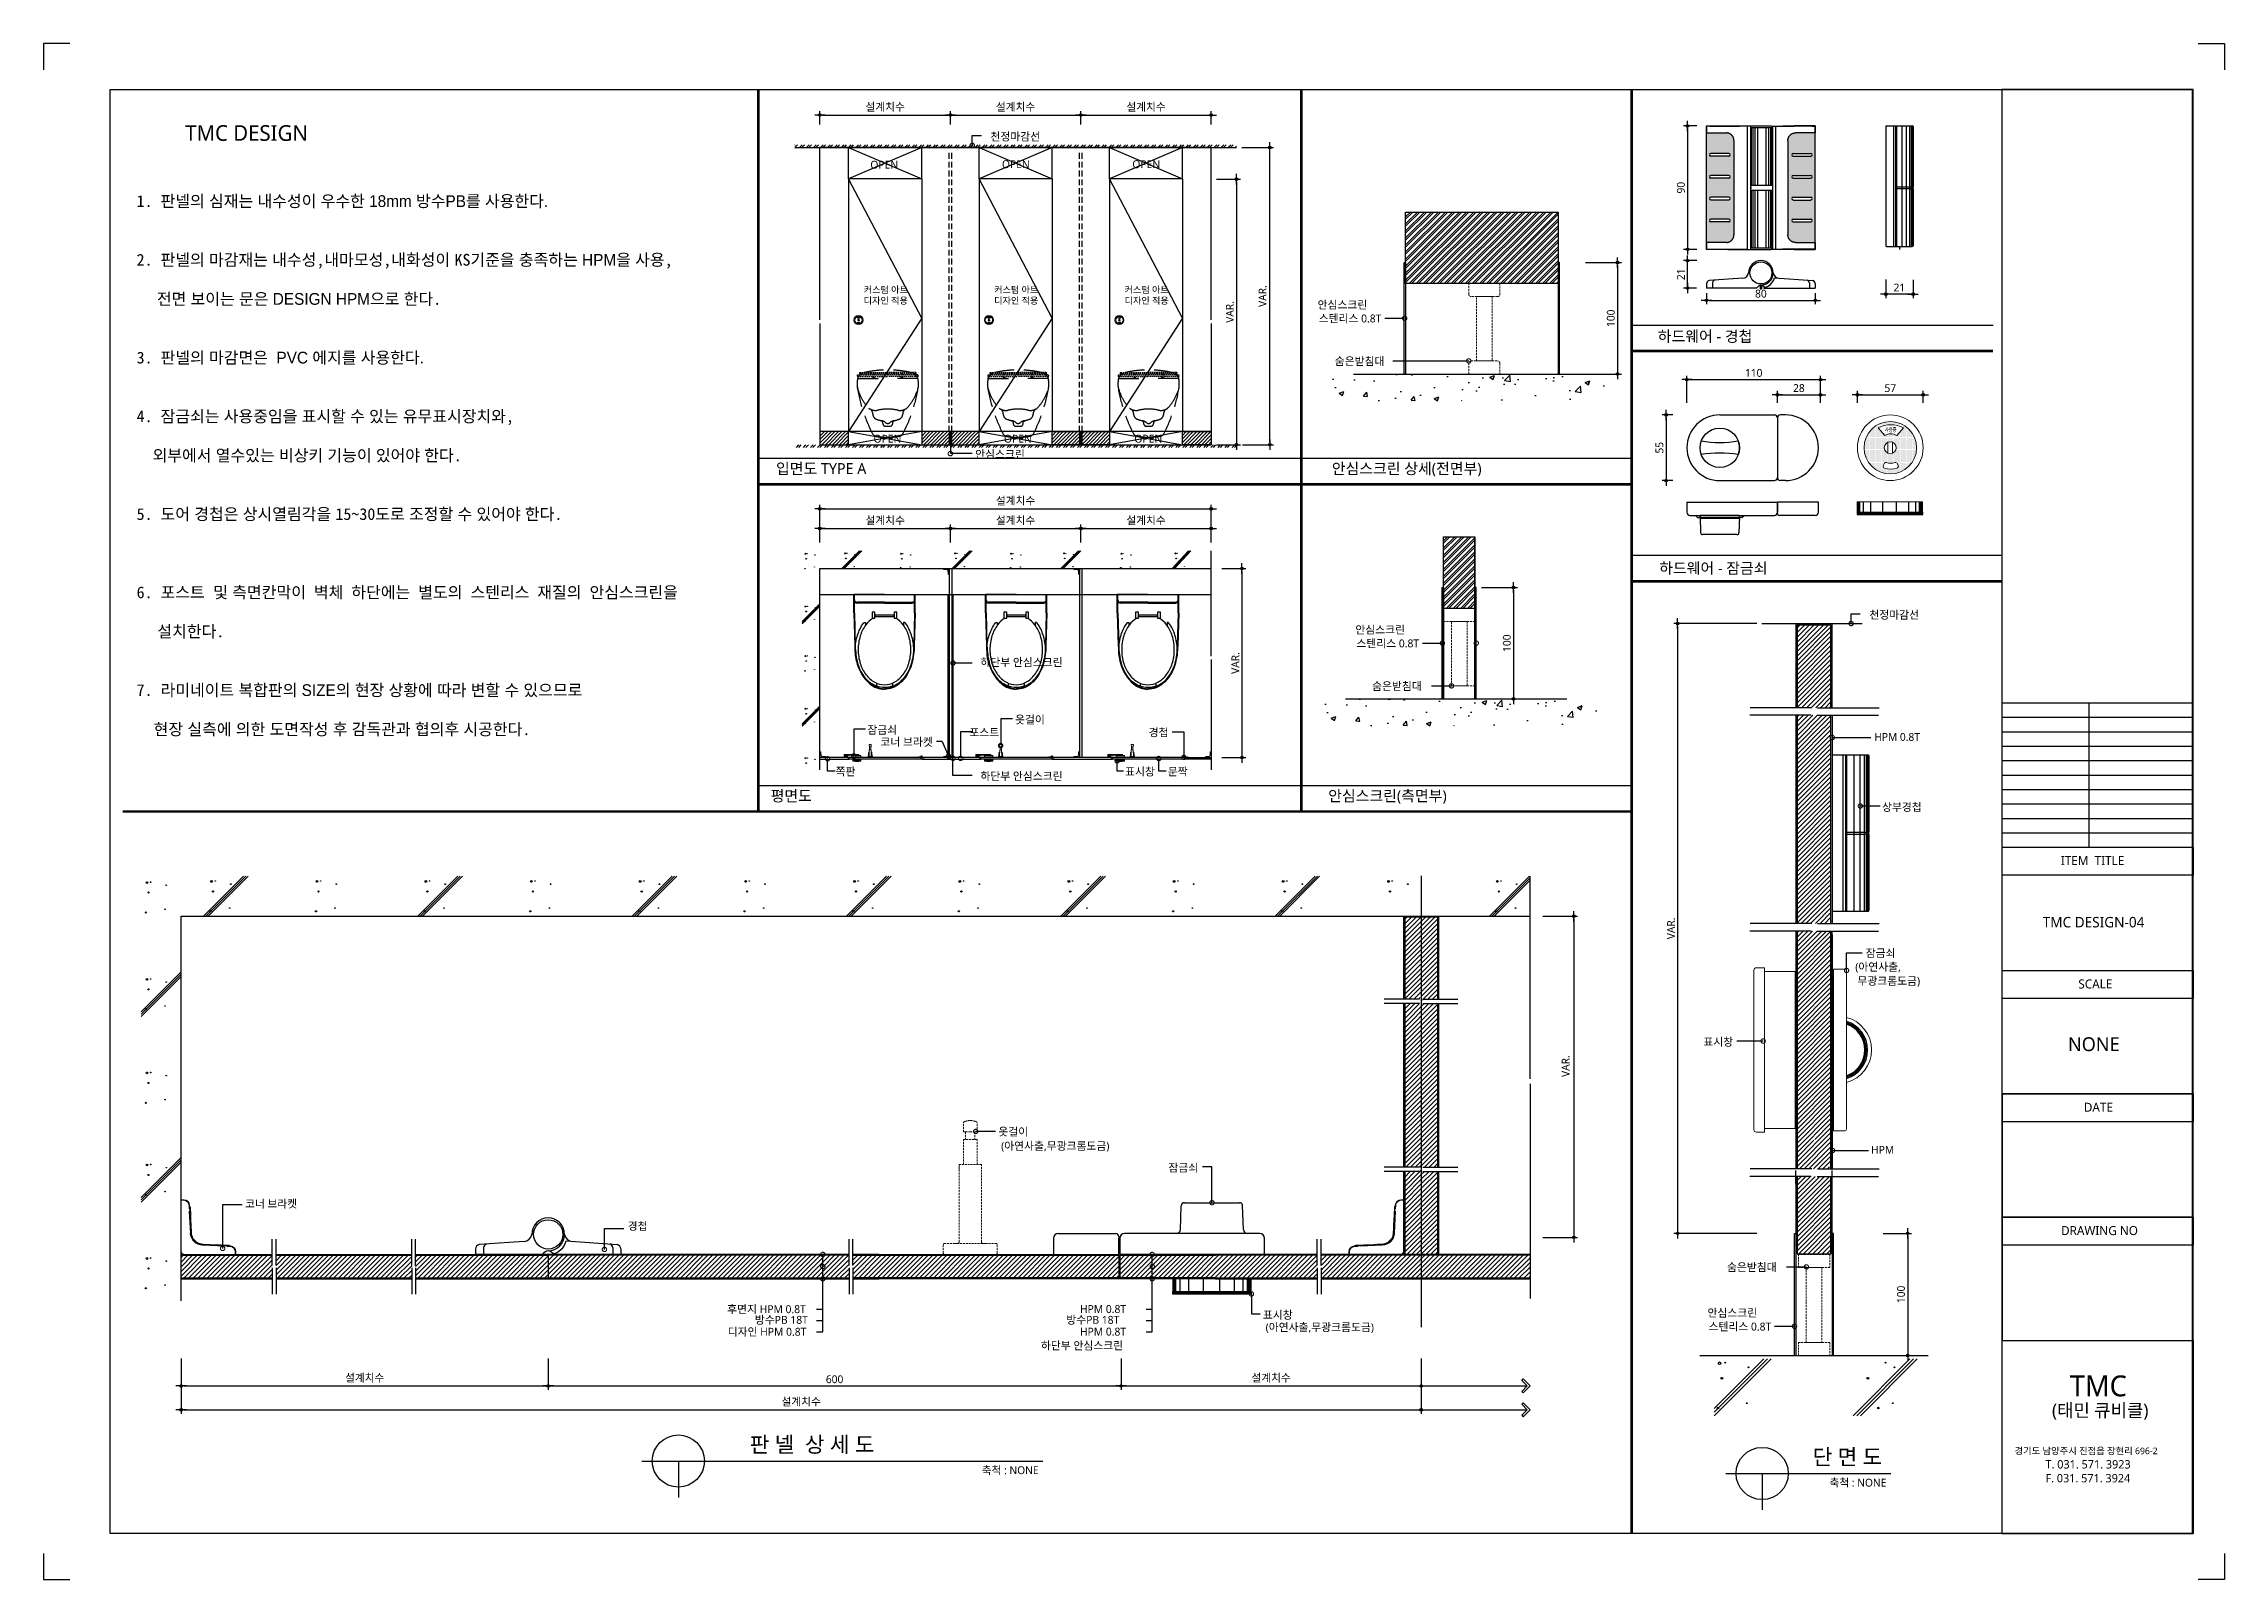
# Model space of a CAD drawing. Extents: x -256 to 8104, y -176 to 5714.
import ezdxf
from ezdxf.enums import TextEntityAlignment as Align

# ---------------------------------------------------------------- set-up
doc = ezdxf.new("R2010")
doc.units = 0
doc.header["$LTSCALE"] = 30
doc.linetypes.add('CEN', pattern=[62, 60, -1, 0, -1])
doc.linetypes.add('HIDDEN', pattern=[0.375, 0.25, -0.125])
doc.layers.get('0').update_dxf_attribs({"linetype": 'CONTINUOUS'})
doc.layers.get('DEFPOINTS').update_dxf_attribs({"linetype": 'CONTINUOUS'})
for name, color, linetype in [('02---제품선', 4, 'CONTINUOUS'), ('0_toilet', 6, 'CONTINUOUS'), ('C', 2, 'CONTINUOUS'), ('curior-0Line', 252, 'CONTINUOUS'), ('DIM', 7, 'CONTINUOUS'), ('HAT', 8, 'CONTINUOUS'), ('HID', 9, 'HIDDEN'), ('jac text', 7, 'CONTINUOUS'), ('TIT', 3, 'CONTINUOUS'), ('경첩', 4, 'CONTINUOUS'), ('문자', 3, 'CONTINUOUS'), ('부자재', 4, 'CONTINUOUS'), ('옷걸이', 4, 'CONTINUOUS'), ('잠금쇠(회전형)', 4, 'CONTINUOUS'), ('중심선', 1, 'CEN'), ('치수', 1, 'CONTINUOUS'), ('판넬', 2, 'CONTINUOUS'), ('해치', 8, 'CONTINUOUS')]:
    doc.layers.add(name, color=color, linetype=linetype)
doc.styles.add('HDW', font='gulim.ttc')
doc.styles.add('돋움', font='malgun.ttf')
doc.dimstyles.new('10', dxfattribs={"dimscale": 10, "dimtxt": 3, "dimasz": 1, "dimexe": 1.5, "dimexo": 2, "dimgap": 1, "dimtad": 1, "dimdec": 0, "dimlunit": 6, "dimtxsty": '돋움', "dimblk": 'DIMDOT', "dimcen": -1, "dimdle": 1.5, "dimclrt": 3, "dimazin": 3, "dimtfac": 1, "dimtdec": 0, "dimtix": 1, "dimtmove": 2, "dimatfit": 3, "dimldrblk": 'DIMDOT', "dimarcsym": 0})
pattern_1 = [(45, (29867.086, -48.667), (-8.980256, 8.980256), [])]
pattern_2 = [(45, (29806.501, 43.407), (-8.980256, 8.980256), [])]

# ---------------------------------------------------------------- blocks, each defined once
blk = doc.blocks.new('DIMDOT')
at = {"linetype": 'Continuous'}
blk.add_line((-2, 0), (2, 0), dxfattribs=at)
for radius in [0.5, 0.25]:
    blk.add_circle((0, 0), radius, dxfattribs=at)
blk = doc.blocks.new('*D98')
at = {"layer": 'DEFPOINTS', "color": 0}
for p in [(41408.8, 5567.2), (40908.8, 5511), (41408.8, 5511)]:
    blk.add_point(p, dxfattribs=at)
at = {"layer": 'DIM', "color": 0, "lineweight": -2, "ltscale": 10}
for p, q in [((40908.8, 5531), (40908.8, 5582.2)), ((40918.8, 5567.2), (41398.8, 5567.2)), ((41408.8, 5531), (41408.8, 5582.2))]:
    blk.add_line(p, q, dxfattribs=at)
at = {"layer": 'DIM', "color": 0, "lineweight": -2, "xscale": 10, "yscale": 10, "zscale": 10, "rotation": 180}
blk.add_blockref('DIMDOT', (40908.8, 5567.2), dxfattribs=at)
at = {"layer": 'DIM', "color": 0, "lineweight": -2, "xscale": 10, "yscale": 10, "zscale": 10}
blk.add_blockref('DIMDOT', (41408.8, 5567.2), dxfattribs=at)
at = {"layer": 'DIM', "color": 3, "insert": (41158.8, 5596.9), "char_height": 30, "attachment_point": 5, "style": '돋움'}
blk.add_mtext('설계치수', dxfattribs=at)
blk = doc.blocks.new('*D99')
at = {"layer": 'DEFPOINTS', "color": 0}
for p in [(41908.8, 5567.2), (41408.8, 5511), (41908.8, 5511)]:
    blk.add_point(p, dxfattribs=at)
at = {"layer": 'DIM', "color": 0, "lineweight": -2, "ltscale": 10}
for p, q in [((41408.8, 5531), (41408.8, 5582.2)), ((41418.8, 5567.2), (41898.8, 5567.2)), ((41908.8, 5531), (41908.8, 5582.2))]:
    blk.add_line(p, q, dxfattribs=at)
at = {"layer": 'DIM', "color": 0, "lineweight": -2, "xscale": 10, "yscale": 10, "zscale": 10, "rotation": 180}
blk.add_blockref('DIMDOT', (41408.8, 5567.2), dxfattribs=at)
at = {"layer": 'DIM', "color": 0, "lineweight": -2, "xscale": 10, "yscale": 10, "zscale": 10}
blk.add_blockref('DIMDOT', (41908.8, 5567.2), dxfattribs=at)
at = {"layer": 'DIM', "color": 3, "insert": (41658.8, 5596.9), "char_height": 30, "attachment_point": 5, "style": '돋움'}
blk.add_mtext('설계치수', dxfattribs=at)
blk = doc.blocks.new('*D100')
at = {"layer": 'DEFPOINTS', "color": 0}
for p in [(42408.8, 5567.2), (41908.8, 5511), (42408.8, 5511)]:
    blk.add_point(p, dxfattribs=at)
at = {"layer": 'DIM', "color": 0, "lineweight": -2, "ltscale": 10}
for p, q in [((41908.8, 5531), (41908.8, 5582.2)), ((41918.8, 5567.2), (42398.8, 5567.2)), ((42408.8, 5531), (42408.8, 5582.2))]:
    blk.add_line(p, q, dxfattribs=at)
at = {"layer": 'DIM', "color": 0, "lineweight": -2, "xscale": 10, "yscale": 10, "zscale": 10, "rotation": 180}
blk.add_blockref('DIMDOT', (41908.8, 5567.2), dxfattribs=at)
at = {"layer": 'DIM', "color": 0, "lineweight": -2, "xscale": 10, "yscale": 10, "zscale": 10}
blk.add_blockref('DIMDOT', (42408.8, 5567.2), dxfattribs=at)
at = {"layer": 'DIM', "color": 3, "insert": (42158.8, 5596.9), "char_height": 30, "attachment_point": 5, "style": '돋움'}
blk.add_mtext('설계치수', dxfattribs=at)
blk = doc.blocks.new('*D101')
at = {"layer": 'DEFPOINTS', "color": 0}
for p in [(42408.8, 5321.3), (42408.8, 4303.1), (42505.7, 4303.1)]:
    blk.add_point(p, dxfattribs=at)
at = {"layer": 'DIM', "color": 0, "lineweight": -2, "ltscale": 10}
for p, q in [((42428.8, 5321.3), (42520.7, 5321.3)), ((42505.7, 5311.3), (42505.7, 4313.1)), ((42428.8, 4303.1), (42520.7, 4303.1))]:
    blk.add_line(p, q, dxfattribs=at)
at = {"layer": 'DIM', "color": 0, "lineweight": -2, "xscale": 10, "yscale": 10, "zscale": 10}
for p, rotation in [((42505.7, 5321.3), 90), ((42505.7, 4303.1), 270)]:
    blk.add_blockref('DIMDOT', p, dxfattribs=dict(at, rotation=rotation))
at = {"layer": 'DIM', "color": 3, "insert": (42480.5, 4812.2), "char_height": 30, "attachment_point": 5, "rotation": 90, "style": '돋움'}
blk.add_mtext('VAR.', dxfattribs=at)
blk = doc.blocks.new('*D102')
at = {"layer": 'DEFPOINTS', "color": 0}
for p in [(42429.8, 3828.2), (42429.8, 3103.2), (42526.7, 3103.2)]:
    blk.add_point(p, dxfattribs=at)
at = {"layer": 'DIM', "color": 0, "lineweight": -2, "ltscale": 10}
for p, q in [((42449.8, 3828.2), (42541.7, 3828.2)), ((42526.7, 3818.2), (42526.7, 3113.2)), ((42449.8, 3103.2), (42541.7, 3103.2))]:
    blk.add_line(p, q, dxfattribs=at)
at = {"layer": 'DIM', "color": 0, "lineweight": -2, "xscale": 10, "yscale": 10, "zscale": 10}
for p, rotation in [((42526.7, 3828.2), 90), ((42526.7, 3103.2), 270)]:
    blk.add_blockref('DIMDOT', p, dxfattribs=dict(at, rotation=rotation))
at = {"layer": 'DIM', "color": 3, "insert": (42501.5, 3465.7), "char_height": 30, "attachment_point": 5, "rotation": 90, "style": '돋움'}
blk.add_mtext('VAR.', dxfattribs=at)
blk = doc.blocks.new('_DOTSMALL')
at = {"color": 0, "linetype": 'ByBlock', "const_width": 0.5}
blk.add_lwpolyline([(-0.0625, 0, 1), (0.0625, 0, 1)], format="xyb", close=True, dxfattribs=at)
blk = doc.blocks.new('A$C63EC304E')
at = {"layer": '치수', "color": 1, "xscale": 2.5, "yscale": 2.5, "zscale": 2.5, "rotation": 234.3098741996962}
blk.add_blockref('_DOTSMALL', (0.31, 0.31), dxfattribs=at)
blk = doc.blocks.new('A$C2BC9653E')
at = {"layer": '치수', "xscale": 0.3333333333333333, "yscale": 0.3333333333333333, "zscale": 0.3333333333333333}
blk.add_blockref('A$C63EC304E', (0, 0), dxfattribs=at)
blk = doc.blocks.new('A$C7FC71301')
at = {"layer": '치수', "rotation": 180}
blk.add_blockref('A$C2BC9653E', (0.21, 0.21), dxfattribs=at)
blk = doc.blocks.new('A$C4A20372B')
at = {"layer": '치수'}
blk.add_blockref('A$C7FC71301', (0, 0), dxfattribs=at)
blk = doc.blocks.new('A$C566469F5')
at = {"layer": '치수'}
blk.add_blockref('A$C4A20372B', (0, 0), dxfattribs=at)
blk = doc.blocks.new('A$C7E317CD4')
at = {"layer": '해치', "xscale": 2, "yscale": 2, "zscale": 2}
blk.add_blockref('A$C566469F5', (0, 0), dxfattribs=at)
blk = doc.blocks.new('A$C601D7F27')
at = {"layer": '치수'}
blk.add_blockref('A$C7E317CD4', (0, 0), dxfattribs=at)
blk = doc.blocks.new('A$C38802C08')
at = {"layer": '치수'}
blk.add_blockref('A$C601D7F27', (0, 0), dxfattribs=at)
blk = doc.blocks.new('*D103')
at = {"layer": 'DEFPOINTS', "color": 0}
for p in [(42408.8, 3981.7), (41908.8, 3908.6), (42408.8, 3908.6)]:
    blk.add_point(p, dxfattribs=at)
at = {"layer": 'DIM', "color": 0, "lineweight": -2, "ltscale": 10}
for p, q in [((41908.8, 3928.6), (41908.8, 3996.7)), ((41918.8, 3981.7), (42398.8, 3981.7)), ((42408.8, 3928.6), (42408.8, 3996.7))]:
    blk.add_line(p, q, dxfattribs=at)
at = {"layer": 'DIM', "color": 0, "lineweight": -2, "xscale": 10, "yscale": 10, "zscale": 10, "rotation": 180}
blk.add_blockref('DIMDOT', (41908.8, 3981.7), dxfattribs=at)
at = {"layer": 'DIM', "color": 0, "lineweight": -2, "xscale": 10, "yscale": 10, "zscale": 10}
blk.add_blockref('DIMDOT', (42408.8, 3981.7), dxfattribs=at)
at = {"layer": 'DIM', "color": 3, "insert": (42158.8, 4011.4), "char_height": 30, "attachment_point": 5, "style": '돋움'}
blk.add_mtext('설계치수', dxfattribs=at)
blk = doc.blocks.new('*D104')
at = {"layer": 'DEFPOINTS', "color": 0}
for p in [(42408.8, 4057.1), (40908.8, 3908.6), (42408.8, 3908.6)]:
    blk.add_point(p, dxfattribs=at)
at = {"layer": 'DIM', "color": 0, "lineweight": -2, "ltscale": 10}
for p, q in [((40908.8, 3928.6), (40908.8, 4072.1)), ((40918.8, 4057.1), (42398.8, 4057.1)), ((42408.8, 3928.6), (42408.8, 4072.1))]:
    blk.add_line(p, q, dxfattribs=at)
at = {"layer": 'DIM', "color": 0, "lineweight": -2, "xscale": 10, "yscale": 10, "zscale": 10, "rotation": 180}
blk.add_blockref('DIMDOT', (40908.8, 4057.1), dxfattribs=at)
at = {"layer": 'DIM', "color": 0, "lineweight": -2, "xscale": 10, "yscale": 10, "zscale": 10}
blk.add_blockref('DIMDOT', (42408.8, 4057.1), dxfattribs=at)
at = {"layer": 'DIM', "color": 3, "insert": (41658.8, 4086.7), "char_height": 30, "attachment_point": 5, "style": '돋움'}
blk.add_mtext('설계치수', dxfattribs=at)
blk = doc.blocks.new('*D105')
at = {"layer": 'DEFPOINTS', "color": 0}
for p in [(41908.8, 3981.7), (41408.8, 3908.6), (41908.8, 3908.6)]:
    blk.add_point(p, dxfattribs=at)
at = {"layer": 'DIM', "color": 0, "lineweight": -2, "ltscale": 10}
for p, q in [((41408.8, 3928.6), (41408.8, 3996.7)), ((41418.8, 3981.7), (41898.8, 3981.7)), ((41908.8, 3928.6), (41908.8, 3996.7))]:
    blk.add_line(p, q, dxfattribs=at)
at = {"layer": 'DIM', "color": 0, "lineweight": -2, "xscale": 10, "yscale": 10, "zscale": 10, "rotation": 180}
blk.add_blockref('DIMDOT', (41408.8, 3981.7), dxfattribs=at)
at = {"layer": 'DIM', "color": 0, "lineweight": -2, "xscale": 10, "yscale": 10, "zscale": 10}
blk.add_blockref('DIMDOT', (41908.8, 3981.7), dxfattribs=at)
at = {"layer": 'DIM', "color": 3, "insert": (41658.8, 4011.4), "char_height": 30, "attachment_point": 5, "style": '돋움'}
blk.add_mtext('설계치수', dxfattribs=at)
blk = doc.blocks.new('*D106')
at = {"layer": 'DEFPOINTS', "color": 0}
for p in [(41408.8, 3981.7), (40908.8, 3908.6), (41408.8, 3908.6)]:
    blk.add_point(p, dxfattribs=at)
at = {"layer": 'DIM', "color": 0, "lineweight": -2, "ltscale": 10}
for p, q in [((40908.8, 3928.6), (40908.8, 3996.7)), ((40918.8, 3981.7), (41398.8, 3981.7)), ((41408.8, 3928.6), (41408.8, 3996.7))]:
    blk.add_line(p, q, dxfattribs=at)
at = {"layer": 'DIM', "color": 0, "lineweight": -2, "xscale": 10, "yscale": 10, "zscale": 10, "rotation": 180}
blk.add_blockref('DIMDOT', (40908.8, 3981.7), dxfattribs=at)
at = {"layer": 'DIM', "color": 0, "lineweight": -2, "xscale": 10, "yscale": 10, "zscale": 10}
blk.add_blockref('DIMDOT', (41408.8, 3981.7), dxfattribs=at)
at = {"layer": 'DIM', "color": 3, "insert": (41158.8, 4011.4), "char_height": 30, "attachment_point": 5, "style": '돋움'}
blk.add_mtext('설계치수', dxfattribs=at)
blk = doc.blocks.new('*D107')
at = {"layer": 'DEFPOINTS', "color": 0}
for p in [(44744.3, 4552.6), (44232.3, 4444), (44744.3, 4444)]:
    blk.add_point(p, dxfattribs=at)
at = {"layer": 'DIM', "color": 0, "lineweight": -2, "ltscale": 10}
for p, q in [((44232.3, 4464), (44232.3, 4567.6)), ((44242.3, 4552.6), (44734.3, 4552.6)), ((44744.3, 4464), (44744.3, 4567.6))]:
    blk.add_line(p, q, dxfattribs=at)
at = {"layer": 'DIM', "color": 0, "lineweight": -2, "xscale": 10, "yscale": 10, "zscale": 10, "rotation": 180}
blk.add_blockref('DIMDOT', (44232.3, 4552.6), dxfattribs=at)
at = {"layer": 'DIM', "color": 0, "lineweight": -2, "xscale": 10, "yscale": 10, "zscale": 10}
blk.add_blockref('DIMDOT', (44744.3, 4552.6), dxfattribs=at)
at = {"layer": 'DIM', "color": 3, "insert": (44488.3, 4578.2), "char_height": 30, "attachment_point": 5, "style": '돋움'}
blk.add_mtext('110', dxfattribs=at)
blk = doc.blocks.new('*D108')
at = {"layer": 'DEFPOINTS', "color": 0}
for p in [(44579.2, 4444), (44744.3, 4494.6), (44744.3, 4444)]:
    blk.add_point(p, dxfattribs=at)
at = {"layer": 'DIM', "color": 0, "lineweight": -2, "ltscale": 10}
for p, q in [((44579.2, 4464), (44579.2, 4509.6)), ((44589.2, 4494.6), (44734.3, 4494.6)), ((44744.3, 4464), (44744.3, 4509.6))]:
    blk.add_line(p, q, dxfattribs=at)
at = {"layer": 'DIM', "color": 0, "lineweight": -2, "xscale": 10, "yscale": 10, "zscale": 10, "rotation": 180}
blk.add_blockref('DIMDOT', (44579.2, 4494.6), dxfattribs=at)
at = {"layer": 'DIM', "color": 0, "lineweight": -2, "xscale": 10, "yscale": 10, "zscale": 10}
blk.add_blockref('DIMDOT', (44744.3, 4494.6), dxfattribs=at)
at = {"layer": 'DIM', "color": 3, "insert": (44661.7, 4520.1), "char_height": 30, "attachment_point": 5, "style": '돋움'}
blk.add_mtext('28', dxfattribs=at)
blk = doc.blocks.new('*D109')
at = {"layer": 'DEFPOINTS', "color": 0}
for p in [(44886, 4444), (45138, 4494.6), (45138, 4444)]:
    blk.add_point(p, dxfattribs=at)
at = {"layer": 'DIM', "color": 0, "lineweight": -2, "ltscale": 10}
for p, q in [((44886, 4464), (44886, 4509.6)), ((44896, 4494.6), (45128, 4494.6)), ((45138, 4464), (45138, 4509.6))]:
    blk.add_line(p, q, dxfattribs=at)
at = {"layer": 'DIM', "color": 0, "lineweight": -2, "xscale": 10, "yscale": 10, "zscale": 10, "rotation": 180}
blk.add_blockref('DIMDOT', (44886, 4494.6), dxfattribs=at)
at = {"layer": 'DIM', "color": 0, "lineweight": -2, "xscale": 10, "yscale": 10, "zscale": 10}
blk.add_blockref('DIMDOT', (45138, 4494.6), dxfattribs=at)
at = {"layer": 'DIM', "color": 3, "insert": (45012, 4519.9), "char_height": 30, "attachment_point": 5, "style": '돋움'}
blk.add_mtext('57', dxfattribs=at)
blk = doc.blocks.new('*D110')
at = {"layer": 'DEFPOINTS', "color": 0}
for p in [(44289.9, 5525.4), (44234.9, 5052.2), (44289.9, 5052.2)]:
    blk.add_point(p, dxfattribs=at)
at = {"layer": 'DIM', "color": 0, "lineweight": -2, "ltscale": 10}
for p, q in [((44269.9, 5525.4), (44219.9, 5525.4)), ((44234.9, 5515.4), (44234.9, 5062.2)), ((44269.9, 5052.2), (44219.9, 5052.2))]:
    blk.add_line(p, q, dxfattribs=at)
at = {"layer": 'DIM', "color": 0, "lineweight": -2, "xscale": 10, "yscale": 10, "zscale": 10}
for p, rotation in [((44234.9, 5525.4), 90), ((44234.9, 5052.2), 270)]:
    blk.add_blockref('DIMDOT', p, dxfattribs=dict(at, rotation=rotation))
at = {"layer": 'DIM', "color": 3, "insert": (44209.4, 5288.8), "char_height": 30, "attachment_point": 5, "rotation": 90, "style": '돋움'}
blk.add_mtext('90', dxfattribs=at)
blk = doc.blocks.new('*D111')
at = {"layer": 'DEFPOINTS', "color": 0}
for p in [(44307.5, 4904), (44724.6, 4904), (44724.6, 4856.6)]:
    blk.add_point(p, dxfattribs=at)
at = {"layer": 'DIM', "color": 0, "lineweight": -2, "ltscale": 10}
for p, q in [((44307.5, 4884), (44307.5, 4841.6)), ((44317.5, 4856.6), (44714.6, 4856.6)), ((44724.6, 4884), (44724.6, 4841.6))]:
    blk.add_line(p, q, dxfattribs=at)
at = {"layer": 'DIM', "color": 0, "lineweight": -2, "xscale": 10, "yscale": 10, "zscale": 10, "rotation": 180}
blk.add_blockref('DIMDOT', (44307.5, 4856.6), dxfattribs=at)
at = {"layer": 'DIM', "color": 0, "lineweight": -2, "xscale": 10, "yscale": 10, "zscale": 10}
blk.add_blockref('DIMDOT', (44724.6, 4856.6), dxfattribs=at)
at = {"layer": 'DIM', "color": 3, "insert": (44516, 4882.1), "char_height": 30, "attachment_point": 5, "style": '돋움'}
blk.add_mtext('80', dxfattribs=at)
blk = doc.blocks.new('*D112')
at = {"layer": 'DEFPOINTS', "color": 0}
for p in [(44234.9, 5009), (44289.9, 5009), (44289.2, 4904)]:
    blk.add_point(p, dxfattribs=at)
at = {"layer": 'DIM', "color": 0, "lineweight": -2, "ltscale": 10}
for p, q in [((44269.9, 5009), (44219.9, 5009)), ((44234.9, 4914), (44234.9, 4999)), ((44269.2, 4904), (44219.9, 4904))]:
    blk.add_line(p, q, dxfattribs=at)
at = {"layer": 'DIM', "color": 0, "lineweight": -2, "xscale": 10, "yscale": 10, "zscale": 10}
for p, rotation in [((44234.9, 5009), 90), ((44234.9, 4904), 270)]:
    blk.add_blockref('DIMDOT', p, dxfattribs=dict(at, rotation=rotation))
at = {"layer": 'DIM', "color": 3, "insert": (44209.5, 4956.5), "char_height": 30, "attachment_point": 5, "rotation": 90, "style": '돋움'}
blk.add_mtext('21', dxfattribs=at)
blk = doc.blocks.new('*D113')
at = {"layer": 'DEFPOINTS', "color": 0}
for p in [(44994.4, 4956.2), (45099.4, 4955.5), (44994.4, 4880.5)]:
    blk.add_point(p, dxfattribs=at)
at = {"layer": 'DIM', "color": 0, "lineweight": -2, "ltscale": 10}
for p, q in [((44994.4, 4936.2), (44994.4, 4865.5)), ((45099.4, 4935.5), (45099.4, 4865.5)), ((45089.4, 4880.5), (45004.4, 4880.5))]:
    blk.add_line(p, q, dxfattribs=at)
at = {"layer": 'DIM', "color": 0, "lineweight": -2, "xscale": 10, "yscale": 10, "zscale": 10, "rotation": 180}
blk.add_blockref('DIMDOT', (44994.4, 4880.5), dxfattribs=at)
at = {"layer": 'DIM', "color": 0, "lineweight": -2, "xscale": 10, "yscale": 10, "zscale": 10}
blk.add_blockref('DIMDOT', (45099.4, 4880.5), dxfattribs=at)
at = {"layer": 'DIM', "color": 3, "insert": (45046.9, 4905.8), "char_height": 30, "attachment_point": 5, "style": '돋움'}
blk.add_mtext('21', dxfattribs=at)
blk = doc.blocks.new('A$C10E41893')
at = {"layer": '부자재'}
for p, q in [((6, 0), (6, 196)), ((123, 196), (6, 196)), ((123, 192), (6, 192)), ((55, 0), (55, 177)), ((61, 0), (61, 177)), ((6, 0), (6, -196)), ((55, 0), (55, -177)), ((61, 0), (61, -177)), ((123, -192), (6, -192)), ((123, -196), (6, -196))]:
    blk.add_line(p, q, dxfattribs=at)
for points in [[(123, 196, -0.012538), (123, 196), (335, 190, -0.055395), (445, 175, -0.154276), (577, 93, -0.179504), (612, 0, -0.179504)], [(123, 192, -0.012538), (123, 192), (335, 187, -0.055395), (444, 172, -0.154276), (574, 91, -0.179504), (608, 0, -0.179504)], [(157, -72, 0.089162), (200, -119, 0.085733), (270, -155, 0.075373), (359, -168, 0.075373), (447, -155, 0.085733), (517, -119, 0.106084), (567, -62, 0.126931), (583, 0, 0.126931), (567, 62, 0.106084), (517, 119, 0.085733), (447, 155, 0.075373), (359, 168, 0.075373), (270, 155, 0.085733), (200, 119, 0.089162), (157, 72)], [(572, 51), (589, 51), (589, 60, 0.021185), (583, 71, 0.106084), (528, 134, 0.085733), (453, 172, 0.075373), (359, 187, 0.075373), (265, 172, 0.085733), (189, 134, 0.007337), (184, 130), (184, 122), (205, 122)], [(123, -196, 0.012538), (123, -196), (335, -190, 0.055395), (445, -175, 0.154276), (577, -93, 0.179504), (612, 0, 0.179504)], [(123, -192, 0.012538), (123, -192), (335, -187, 0.055395), (444, -172, 0.154276), (574, -91, 0.179504), (608, 0, 0.179504)], [(589, -51, 0.090214), (598, 0, 0.090214), (589, 51, 0.106084)], [(572, -51), (589, -51), (589, -60, -0.021185), (583, -71, -0.106084), (528, -134, -0.085733), (453, -172, -0.075373), (359, -187, -0.075373), (265, -172, -0.085733), (189, -134, -0.007337), (184, -130), (184, -122), (205, -122)]]:
    blk.add_lwpolyline(points, format="xyb", dxfattribs=at)
blk.add_lwpolyline([(138, -61), (119, -61), (119, -79), (157, -79), (157, -61), (138, -61), (147, -61), (147, 61), (138, 61), (157, 61), (157, 79), (119, 79), (119, 61), (138, 61), (138, -61), (119, -61)], dxfattribs=at)
for centre, start, end in [((40, 177), 0, 90), ((46, 177), 0, 90), ((40, -177), 270, 0), ((46, -177), 270, 0)]:
    blk.add_arc(centre, 15, start, end, dxfattribs=at)
blk = doc.blocks.new('A$C460A2A32')
at = {"color": 0}
for p, q in [((3, 20), (0, 16)), ((3, 20), (9, 20)), ((4, 10), (162, 10)), ((9, 20), (162, 20)), ((13, 32), (11, 30)), ((13, 32), (162, 32)), ((13, 27), (162, 27)), ((312, 32), (162, 32)), ((312, 27), (162, 27)), ((316, 20), (162, 20)), ((321, 10), (162, 10)), ((312, 32), (313, 30)), ((322, 20), (316, 20)), ((322, 20), (324, 16))]:
    blk.add_line(p, q, dxfattribs=at)
for centre, radius, start, end in [((4, 14), 4, 150.0107, 270), ((13, 29), 2, 135, 270), ((109, 28), 26, 182.6717, 198.4118), ((109, 10), 26, 180, 202.6199), ((107, 28), 23, 183.0205, 200.9186), ((107, 10), 23, 180, 205.7715), ((69, 10), 23, 334.2285, 0), ((69, 28), 23, 339.0814, 356.9795), ((67, 10), 26, 337.3801, 0), ((67, 28), 26, 341.5882, 357.3283), ((257, 10), 26, 180, 202.6199), ((257, 28), 26, 182.6717, 198.4118), ((256, 28), 23, 183.0205, 200.9186), ((256, 10), 23, 180, 205.7715), ((217, 10), 23, 334.2285, 0), ((217, 28), 23, 339.0814, 356.9795), ((216, 28), 26, 341.5882, 357.3283), ((216, 10), 26, 337.3801, 0), ((312, 29), 2, 270, 45), ((321, 14), 4, 270, 29.9893)]:
    blk.add_arc(centre, radius, start, end, dxfattribs=at)
blk = doc.blocks.new('*D114')
at = {"layer": 'DEFPOINTS', "color": 0}
for p in [(44197.9, 4417.4), (44152.3, 4165.4), (44197.9, 4165.4)]:
    blk.add_point(p, dxfattribs=at)
at = {"layer": 'DIM', "color": 0, "lineweight": -2, "ltscale": 10}
for p, q in [((44177.9, 4417.4), (44137.3, 4417.4)), ((44152.3, 4407.4), (44152.3, 4175.4)), ((44177.9, 4165.4), (44137.3, 4165.4))]:
    blk.add_line(p, q, dxfattribs=at)
at = {"layer": 'DIM', "color": 0, "lineweight": -2, "xscale": 10, "yscale": 10, "zscale": 10}
for p, rotation in [((44152.3, 4417.4), 90), ((44152.3, 4165.4), 270)]:
    blk.add_blockref('DIMDOT', p, dxfattribs=dict(at, rotation=rotation))
at = {"layer": 'DIM', "color": 3, "insert": (44127, 4291.4), "char_height": 30, "attachment_point": 5, "rotation": 90, "style": '돋움'}
blk.add_mtext('55', dxfattribs=at)
blk = doc.blocks.new('*D115')
at = {"layer": 'DEFPOINTS', "color": 0}
for p in [(44520.9, 3617.4), (44196.8, 1278.5), (44520.9, 1278.5)]:
    blk.add_point(p, dxfattribs=at)
at = {"layer": 'DIM', "color": 0, "lineweight": -2, "ltscale": 10}
for p, q in [((44500.9, 3617.4), (44181.8, 3617.4)), ((44196.8, 3607.4), (44196.8, 1288.5)), ((44500.9, 1278.5), (44181.8, 1278.5))]:
    blk.add_line(p, q, dxfattribs=at)
at = {"layer": 'DIM', "color": 0, "lineweight": -2, "xscale": 10, "yscale": 10, "zscale": 10}
for p, rotation in [((44196.8, 3617.4), 90), ((44196.8, 1278.5), 270)]:
    blk.add_blockref('DIMDOT', p, dxfattribs=dict(at, rotation=rotation))
at = {"layer": 'DIM', "color": 3, "insert": (44171.6, 2448), "char_height": 30, "attachment_point": 5, "rotation": 90, "style": '돋움'}
blk.add_mtext('VAR.', dxfattribs=at)
blk = doc.blocks.new('A$C13EB2441')
for p, q in [((0.84, 7.37), (0.84, 14.11)), ((0.84, 6.74), (0.84, 0))]:
    blk.add_line(p, q)
blk = doc.blocks.new('*D116')
at = {"layer": 'DEFPOINTS', "color": 0}
for p in [(44964.4, 1278.5), (44964.4, 810.2), (45078.7, 810.2)]:
    blk.add_point(p, dxfattribs=at)
at = {"layer": 'DIM', "color": 0, "lineweight": -2, "ltscale": 10}
for p, q in [((44984.4, 1278.5), (45093.7, 1278.5)), ((45078.7, 1268.5), (45078.7, 820.2)), ((44984.4, 810.2), (45093.7, 810.2))]:
    blk.add_line(p, q, dxfattribs=at)
at = {"layer": 'DIM', "color": 0, "lineweight": -2, "xscale": 10, "yscale": 10, "zscale": 10}
for p, rotation in [((45078.7, 1278.5), 90), ((45078.7, 810.2), 270)]:
    blk.add_blockref('DIMDOT', p, dxfattribs=dict(at, rotation=rotation))
at = {"layer": 'DIM', "color": 3, "insert": (45053.1, 1044.4), "char_height": 30, "attachment_point": 5, "rotation": 90, "style": '돋움'}
blk.add_mtext('100', dxfattribs=at)
blk = doc.blocks.new('*D117')
at = {"layer": 'DEFPOINTS', "color": 0}
for p in [(43424.7, 3755.5), (43424.7, 3328.1), (43567.6, 3328.1)]:
    blk.add_point(p, dxfattribs=at)
at = {"layer": 'DIM', "color": 0, "lineweight": -2, "ltscale": 10}
for p, q in [((43444.7, 3755.5), (43582.6, 3755.5)), ((43567.6, 3745.5), (43567.6, 3338.1)), ((43444.7, 3328.1), (43582.6, 3328.1))]:
    blk.add_line(p, q, dxfattribs=at)
at = {"layer": 'DIM', "color": 0, "lineweight": -2, "xscale": 10, "yscale": 10, "zscale": 10}
for p, rotation in [((43567.6, 3755.5), 90), ((43567.6, 3328.1), 270)]:
    blk.add_blockref('DIMDOT', p, dxfattribs=dict(at, rotation=rotation))
at = {"layer": 'DIM', "color": 3, "insert": (43542.1, 3541.8), "char_height": 30, "attachment_point": 5, "rotation": 90, "style": '돋움'}
blk.add_mtext('100', dxfattribs=at)
blk = doc.blocks.new('*D118')
at = {"layer": 'DEFPOINTS', "color": 0}
for p in [(42505.7, 5442.8), (42633.1, 5442.8), (42508.2, 4303.1)]:
    blk.add_point(p, dxfattribs=at)
at = {"layer": 'DIM', "color": 0, "lineweight": -2, "ltscale": 10}
for p, q in [((42525.7, 5442.8), (42648.1, 5442.8)), ((42633.1, 4313.1), (42633.1, 5432.8)), ((42528.2, 4303.1), (42648.1, 4303.1))]:
    blk.add_line(p, q, dxfattribs=at)
at = {"layer": 'DIM', "color": 0, "lineweight": -2, "xscale": 10, "yscale": 10, "zscale": 10}
for p, rotation in [((42633.1, 5442.8), 90), ((42633.1, 4303.1), 270)]:
    blk.add_blockref('DIMDOT', p, dxfattribs=dict(at, rotation=rotation))
at = {"layer": 'DIM', "color": 3, "insert": (42605.8, 4872.9), "char_height": 30, "attachment_point": 5, "rotation": 90, "style": '돋움'}
blk.add_mtext('VAR.', dxfattribs=at)
blk = doc.blocks.new('*D119')
at = {"layer": 'DEFPOINTS', "color": 0}
for p in [(43823.4, 5001.6), (43823.4, 4574.2), (43966.3, 4574.2)]:
    blk.add_point(p, dxfattribs=at)
at = {"layer": 'DIM', "color": 0, "lineweight": -2, "ltscale": 10}
for p, q in [((43843.4, 5001.6), (43981.3, 5001.6)), ((43966.3, 4991.6), (43966.3, 4584.2)), ((43843.4, 4574.2), (43981.3, 4574.2))]:
    blk.add_line(p, q, dxfattribs=at)
at = {"layer": 'DIM', "color": 0, "lineweight": -2, "xscale": 10, "yscale": 10, "zscale": 10}
for p, rotation in [((43966.3, 5001.6), 90), ((43966.3, 4574.2), 270)]:
    blk.add_blockref('DIMDOT', p, dxfattribs=dict(at, rotation=rotation))
at = {"layer": 'DIM', "color": 3, "insert": (43940.7, 4787.9), "char_height": 30, "attachment_point": 5, "rotation": 90, "style": '돋움'}
blk.add_mtext('100', dxfattribs=at)
blk = doc.blocks.new('*D120')
at = {"layer": 'DEFPOINTS', "color": 0}
for p in [(38459.9, 818.9), (39867, 818.9), (39867, 693.2)]:
    blk.add_point(p, dxfattribs=at)
at = {"layer": 'DIM', "color": 0, "lineweight": -2, "ltscale": 10}
for p, q in [((38459.9, 798.9), (38459.9, 678.2)), ((39867, 798.9), (39867, 678.2)), ((38469.9, 693.2), (39857, 693.2))]:
    blk.add_line(p, q, dxfattribs=at)
at = {"layer": 'DIM', "color": 0, "lineweight": -2, "xscale": 10, "yscale": 10, "zscale": 10, "rotation": 180}
blk.add_blockref('DIMDOT', (38459.9, 693.2), dxfattribs=at)
at = {"layer": 'DIM', "color": 0, "lineweight": -2, "xscale": 10, "yscale": 10, "zscale": 10}
blk.add_blockref('DIMDOT', (39867, 693.2), dxfattribs=at)
at = {"layer": 'DIM', "color": 3, "insert": (39163.5, 722.9), "char_height": 30, "attachment_point": 5, "style": '돋움'}
blk.add_mtext('설계치수', dxfattribs=at)
blk = doc.blocks.new('*D121')
at = {"layer": 'DEFPOINTS', "color": 0}
for p in [(38459.9, 818.9), (43213.8, 818.9), (43213.8, 601.8)]:
    blk.add_point(p, dxfattribs=at)
at = {"layer": 'DIM', "color": 0, "lineweight": -2, "ltscale": 10}
for p, q in [((38459.9, 798.9), (38459.9, 586.8)), ((43213.8, 798.9), (43213.8, 586.8)), ((38469.9, 601.8), (43203.8, 601.8))]:
    blk.add_line(p, q, dxfattribs=at)
at = {"layer": 'DIM', "color": 0, "lineweight": -2, "xscale": 10, "yscale": 10, "zscale": 10, "rotation": 180}
blk.add_blockref('DIMDOT', (38459.9, 601.8), dxfattribs=at)
at = {"layer": 'DIM', "color": 0, "lineweight": -2, "xscale": 10, "yscale": 10, "zscale": 10}
blk.add_blockref('DIMDOT', (43213.8, 601.8), dxfattribs=at)
at = {"layer": 'DIM', "color": 3, "insert": (40836.9, 631.4), "char_height": 30, "attachment_point": 5, "style": '돋움'}
blk.add_mtext('설계치수', dxfattribs=at)
blk = doc.blocks.new('*D122')
at = {"layer": 'DEFPOINTS', "color": 0}
for p in [(42063, 818.9), (43213.8, 818.9), (43213.8, 693.2)]:
    blk.add_point(p, dxfattribs=at)
at = {"layer": 'DIM', "color": 0, "lineweight": -2, "ltscale": 10}
for p, q in [((42063, 798.9), (42063, 678.2)), ((43213.8, 798.9), (43213.8, 678.2)), ((42073, 693.2), (43203.8, 693.2))]:
    blk.add_line(p, q, dxfattribs=at)
at = {"layer": 'DIM', "color": 0, "lineweight": -2, "xscale": 10, "yscale": 10, "zscale": 10, "rotation": 180}
blk.add_blockref('DIMDOT', (42063, 693.2), dxfattribs=at)
at = {"layer": 'DIM', "color": 0, "lineweight": -2, "xscale": 10, "yscale": 10, "zscale": 10}
blk.add_blockref('DIMDOT', (43213.8, 693.2), dxfattribs=at)
at = {"layer": 'DIM', "color": 3, "insert": (42638.4, 722.9), "char_height": 30, "attachment_point": 5, "style": '돋움'}
blk.add_mtext('설계치수', dxfattribs=at)
blk = doc.blocks.new('*D123')
at = {"layer": 'DEFPOINTS', "color": 0}
for p in [(39867, 818.9), (42063, 818.9), (42063, 693.2)]:
    blk.add_point(p, dxfattribs=at)
at = {"layer": 'DIM', "color": 0, "lineweight": -2, "ltscale": 10}
for p, q in [((39867, 798.9), (39867, 678.2)), ((42063, 798.9), (42063, 678.2)), ((39877, 693.2), (42053, 693.2))]:
    blk.add_line(p, q, dxfattribs=at)
at = {"layer": 'DIM', "color": 0, "lineweight": -2, "xscale": 10, "yscale": 10, "zscale": 10, "rotation": 180}
blk.add_blockref('DIMDOT', (39867, 693.2), dxfattribs=at)
at = {"layer": 'DIM', "color": 0, "lineweight": -2, "xscale": 10, "yscale": 10, "zscale": 10}
blk.add_blockref('DIMDOT', (42063, 693.2), dxfattribs=at)
at = {"layer": 'DIM', "color": 3, "insert": (40965, 718.7), "char_height": 30, "attachment_point": 5, "style": '돋움'}
blk.add_mtext('600', dxfattribs=at)
blk = doc.blocks.new('A$C06B31977')
for p, q in [((1.26, 11.06), (1.26, 21.17)), ((1.26, 10.11), (1.26, 0))]:
    blk.add_line(p, q)
blk = doc.blocks.new('*D124')
at = {"layer": 'DEFPOINTS', "color": 0}
for p in [(43660.6, 2494.6), (43660.6, 1263.2), (43798.5, 1263.2)]:
    blk.add_point(p, dxfattribs=at)
at = {"layer": 'DIM', "color": 0, "lineweight": -2, "ltscale": 10}
for p, q in [((43680.6, 2494.6), (43813.5, 2494.6)), ((43798.5, 2484.6), (43798.5, 1273.2)), ((43680.6, 1263.2), (43813.5, 1263.2))]:
    blk.add_line(p, q, dxfattribs=at)
at = {"layer": 'DIM', "color": 0, "lineweight": -2, "xscale": 10, "yscale": 10, "zscale": 10}
for p, rotation in [((43798.5, 2494.6), 90), ((43798.5, 1263.2), 270)]:
    blk.add_blockref('DIMDOT', p, dxfattribs=dict(at, rotation=rotation))
at = {"layer": 'DIM', "color": 3, "insert": (43767.7, 1919.8), "char_height": 30, "attachment_point": 5, "rotation": 90, "style": '돋움'}
blk.add_mtext('VAR.', dxfattribs=at)
blk = doc.blocks.new('DESIGN-04', base_point=(38188.6, 127.1))
h = blk.add_hatch()
h.set_pattern_fill('ANSI31', color=3, scale=3, angle=180)
h.set_pattern_definition([(225, (38227.086, -48.667), (6.735192, -6.735192), [])])
h.paths.add_polyline_path([(41018.8, 4353.1), (40908.8, 4353.1), (40908.8, 4303.1), (41018.8, 4303.1)])
h.paths.add_polyline_path([(41403.8, 4353.1), (41298.8, 4353.1), (41298.8, 4303.1), (41403.8, 4303.1)])
h.paths.add_polyline_path([(41518.8, 4353.1), (41413.8, 4353.1), (41413.8, 4303.1), (41518.8, 4303.1)])
h.paths.add_polyline_path([(41903.8, 4353.1), (41798.8, 4353.1), (41798.8, 4303.1), (41903.8, 4303.1)])
h.paths.add_polyline_path([(42018.8, 4353.1), (41913.8, 4353.1), (41913.8, 4303.1), (42018.8, 4303.1)])
h.paths.add_polyline_path([(42408.8, 4353.1), (42298.8, 4353.1), (42298.8, 4303.1), (42408.8, 4303.1)])
h = blk.add_hatch()
h.set_pattern_fill('ANSI31', color=2, style=0)
h.set_pattern_definition([(45, (38227.086, -48.6668), (-2.245064, 2.245064), [])])
h.paths.add_polyline_path([(41413.8, 4353.1), (41403.8, 4353.1), (41403.8, 4303.1), (41413.8, 4303.1)])
h = blk.add_hatch()
h.set_pattern_fill('ANSI31', color=2, style=0)
h.set_pattern_definition([(45, (38727.086, -48.6668), (-2.245064, 2.245064), [])])
h.paths.add_polyline_path([(41913.8, 4353.1), (41903.8, 4353.1), (41903.8, 4303.1), (41913.8, 4303.1)])
h = blk.add_hatch()
h.set_pattern_fill('ANSI31', color=2, style=0)
h.set_pattern_definition([(45, (41405.2524, 1791.3226), (-2.245064, 2.245064), [])])
h.paths.add_polyline_path([(43299.7, 3755.5), (43294.7, 3755.5), (43294.7, 3543.9, -1), (43294.7, 3539.7), (43294.7, 3328.1), (43299.7, 3328.1)])
h.paths.add_polyline_path([(43424.7, 3539.7, -1), (43424.7, 3543.9), (43424.7, 3755.5), (43419.7, 3755.5), (43419.7, 3328.1), (43424.7, 3328.1)])
at = {"layer": 'HAT'}
h = blk.add_hatch(dxfattribs=at)
h.set_pattern_fill('ANSI32', color=256, scale=2, style=0)
h.set_pattern_definition([(45, (29572.717, -190.143), (-13.470384, 13.470384), []), (45, (29581.697, -190.143), (-13.470384, 13.470384), [])])
h.paths.add_polyline_path([(40812.1, 5452.8), (42505.7, 5452.8), (42505.7, 5442.8), (40812.1, 5442.8)])
h = blk.add_hatch(dxfattribs=at)
h.set_pattern_fill('ANSI32', color=256, scale=2, style=0)
h.set_pattern_definition([(45, (29896.99, -57.5), (-13.470384, 13.470384), []), (45, (29905.97, -57.5), (-13.470384, 13.470384), [])])
h.paths.add_polyline_path([(43153.9, 5195.4), (43739.3, 5195.4), (43739.3, 4920.8), (43153.9, 4920.8)])
h = blk.add_hatch(dxfattribs=at)
h.set_pattern_fill('ANSI32', color=256, scale=2, style=0)
h.set_pattern_definition([(45, (29572.717, -8.163), (-13.470384, 13.470384), []), (45, (29581.697, -8.163), (-13.470384, 13.470384), [])])
h.paths.add_polyline_path([(40812.1, 4292.6), (42505.7, 4292.6), (42505.7, 4302.6), (40812.1, 4302.6)])
h = blk.add_hatch(dxfattribs=at)
h.set_pattern_fill('ANSI32', color=256, scale=2, style=0)
h.set_pattern_definition([(45, (38218.403, -48.667), (-13.470384, 13.470384), []), (45, (38227.384, -48.667), (-13.470384, 13.470384), [])])
h.paths.add_polyline_path([(43419.7, 3949.3), (43299.7, 3949.3), (43299.7, 3674.7), (43419.7, 3674.7), (43419.7, 3755.5)])
at = {"layer": 'HAT', "transparency": 33554687}
h = blk.add_hatch(dxfattribs=at)
h.set_pattern_fill('ANSI31', color=256, scale=4)
h.set_pattern_definition(pattern_1)
h.paths.add_polyline_path([(44711.1, 3294.5), (44733.3, 3294.5), (44784.7, 3294.5), (44784.7, 3612.4), (44654.7, 3612.4), (44654.7, 3294.5)])
at = {"layer": 'HAT'}
h = blk.add_hatch(dxfattribs=at)
h.set_pattern_fill('ANSI31', color=256, scale=4, style=0)
h.set_pattern_definition(pattern_1)
edge = h.paths.add_edge_path()
edge.add_line((44784.7, 3216.7), (44725.3, 3216.7))
edge.add_arc((44723.2, 3216.7), 2.08, -54.30987, 0, ccw=False)
edge.add_arc((44723.2, 3216.7), 2.08, 125.69013, 305.69013, ccw=False)
edge.add_arc((44723.2, 3216.7), 2.08, 0, 125.69013, ccw=False)
edge.add_line((44725.3, 3216.7), (44784.7, 3216.7))
edge.add_line((44784.7, 3216.7), (44784.7, 3265.4))
edge.add_line((44784.7, 3265.4), (44774.4, 3265.4))
edge.add_spline(control_points=[(44771.6, 3257.6), (44772.6, 3260.3), (44773.5, 3262.9), (44774.4, 3265.4)], knot_values=[0, 0, 0, 0, 0.152076, 0.152076, 0.152076, 0.152076], degree=3, periodic=0)
edge.add_line((44774.4, 3265.4), (44719.7, 3265.4))
edge.add_line((44719.7, 3265.4), (44719.7, 2466.9))
edge.add_line((44719.7, 2466.9), (44776.4, 2466.9))
edge.add_spline(control_points=[(44776.4, 2466.9), (44779.6, 2475.7), (44782.6, 2483.5), (44784.7, 2487.3)], knot_values=[0.152076, 0.152076, 0.152076, 0.152076, 0.673721, 0.673721, 0.673721, 0.673721], degree=3, periodic=0)
edge.add_spline(control_points=[(44787.1, 2466.9), (44787.6, 2476.9), (44788.7, 2492.3), (44785.8, 2489.3), (44784.7, 2487.3)], knot_values=[0.673721, 0.673721, 0.673721, 0.673721, 1.332503, 1.60798, 1.60798, 1.60798, 1.60798], degree=3, periodic=0)
edge.add_line((44784.7, 2487.3), (44784.7, 3216.7))
h.paths.add_polyline_path([(44719.7, 3265.4), (44654.7, 3265.4), (44654.7, 2466.9), (44719.7, 2466.9)])
h = blk.add_hatch(dxfattribs=at)
h.set_pattern_fill('ANSI31', color=256, scale=4, style=0)
h.set_pattern_definition(pattern_1)
h.paths.add_polyline_path([(44719.7, 1981.4), (44654.7, 1981.4), (44654.7, 1525.9), (44719.7, 1525.9), (44719.7, 1635.3, -0.567825), (44719.7, 1638.9)])
h.paths.add_polyline_path([(44784.7, 1981.4), (44719.7, 1981.4), (44719.7, 1638.9, -0.582142), (44722.8, 1637.1), (44784.7, 1637.1)])
edge = h.paths.add_edge_path()
edge.add_line((44784.7, 1637.1), (44722.8, 1637.1))
edge.add_arc((44720.8, 1637.1), 2.08, -54.30987, 0, ccw=False)
edge.add_arc((44720.8, 1637.1), 2.08, 239.17799, 305.69013, ccw=False)
edge.add_line((44719.7, 1635.3), (44719.7, 1525.9))
edge.add_line((44719.7, 1525.9), (44776.4, 1525.9))
edge.add_spline(control_points=[(44776.4, 1525.9), (44779.6, 1534.6), (44782.6, 1542.4), (44784.7, 1546.2)], knot_values=[0.152076, 0.152076, 0.152076, 0.152076, 0.673721, 0.673721, 0.673721, 0.673721], degree=3, periodic=0)
edge.add_line((44784.7, 1546.2), (44784.7, 1637.1))
h.paths.add_polyline_path([(44719.7, 2437.9), (44654.7, 2437.9), (44654.7, 1981.4), (44719.7, 1981.4)])
edge = h.paths.add_edge_path()
edge.add_line((44784.7, 2437.9), (44774.4, 2437.9))
edge.add_spline(control_points=[(44771.6, 2430.1), (44772.6, 2432.7), (44773.5, 2435.4), (44774.4, 2437.9)], knot_values=[0, 0, 0, 0, 0.152076, 0.152076, 0.152076, 0.152076], degree=3, periodic=0)
edge.add_line((44774.4, 2437.9), (44719.7, 2437.9))
edge.add_line((44719.7, 2437.9), (44719.7, 1981.4))
edge.add_line((44719.7, 1981.4), (44784.7, 1981.4))
edge.add_line((44784.7, 1981.4), (44784.7, 2437.9))
at = {"layer": 'HAT', "transparency": 33554687}
h = blk.add_hatch(dxfattribs=at)
h.set_pattern_fill('ANSI31', color=256, scale=4, style=0)
h.set_pattern_definition(pattern_1)
h.paths.add_polyline_path([(44709.1, 1496.8), (44654.7, 1496.8), (44654.7, 1200.1), (44719.7, 1200.1), (44719.7, 1496.8)])
h.paths.add_polyline_path([(44784.7, 1496.8), (44731.3, 1496.8), (44719.7, 1496.8), (44719.7, 1200.1), (44784.7, 1200.1)])
at = {"layer": '해치'}
h = blk.add_hatch(dxfattribs=at)
h.set_pattern_fill('DOTS', color=256, scale=2.628474)
h.set_pattern_definition([(0, (41345.76, 5860.3747), (2.086351, 4.172702), [0, -4.172702])])
edge = h.paths.add_edge_path()
edge.add_line((44308, 5078.8), (44308, 5078.8))
edge.add_spline(control_points=[(44308, 5078.8), (44308.3, 5078.8), (44319.8, 5078.8)], knot_values=[-0.724312, -0.724312, -0.724312, 0.724312, 0.724312, 0.724312], weights=[1, 0.748956, 1], degree=2, periodic=0)
edge.add_line((44319.8, 5078.8), (44383.7, 5078.8))
edge.add_spline(control_points=[(44383.7, 5078.8), (44412.6, 5078.8), (44412.6, 5107.7)], knot_values=[-1.570796, -1.570796, -1.570796, 0, 0, 0], weights=[1, 0.707107, 1], degree=2, periodic=0)
edge.add_line((44412.6, 5107.7), (44412.6, 5469.9))
edge.add_spline(control_points=[(44412.6, 5469.9), (44412.6, 5498.8), (44383.7, 5498.8)], knot_values=[0, 0, 0, 1.570796, 1.570796, 1.570796], weights=[1, 0.707107, 1], degree=2, periodic=0)
edge.add_line((44383.7, 5498.8), (44319.8, 5498.8))
edge.add_spline(control_points=[(44319.8, 5498.8), (44308.3, 5498.8), (44308, 5498.8)], knot_values=[-0.724312, -0.724312, -0.724312, 0.724312, 0.724312, 0.724312], weights=[1, 0.748956, 1], degree=2, periodic=0)
edge.add_line((44308, 5498.8), (44308, 5078.8))
h.paths.add_polyline_path([(44392.9, 5420.1, -0.414214), (44398.1, 5414.8, -0.414214), (44392.9, 5409.5), (44324.5, 5409.5, -0.414214), (44319.3, 5414.8, -0.414214), (44324.5, 5420.1)], flags=16)
h.paths.add_polyline_path([(44392.9, 5336.1, -0.414214), (44398.1, 5330.8, -0.414214), (44392.9, 5325.5), (44324.5, 5325.5, -0.414214), (44319.3, 5330.8, -0.414214), (44324.5, 5336.1)], flags=16)
h.paths.add_polyline_path([(44392.9, 5252, -0.414214), (44398.1, 5246.8, -0.414214), (44392.9, 5241.5), (44324.5, 5241.5, -0.414214), (44319.3, 5246.8, -0.414214), (44324.5, 5252)], flags=16)
h.paths.add_polyline_path([(44392.9, 5168, -0.414214), (44398.1, 5162.8, -0.414214), (44392.9, 5157.5), (44324.5, 5157.5, -0.414214), (44319.3, 5162.8, -0.414214), (44324.5, 5168)], flags=16)
h = blk.add_hatch(dxfattribs=at)
h.set_pattern_fill('DOTS', color=256, scale=2.628474)
h.set_pattern_definition([(0, (40871.1426, 5860.3747), (2.086351, 4.1727023), [0, -4.1727023])])
edge = h.paths.add_edge_path()
edge.add_spline(control_points=[(44619.4, 5469.9), (44619.4, 5498.8), (44648.3, 5498.8)], knot_values=[0, 0, 0, 1.570796, 1.570796, 1.570796], weights=[1, 0.707107, 1], degree=2, periodic=0)
edge.add_line((44648.3, 5498.8), (44712.2, 5498.8))
edge.add_spline(control_points=[(44712.2, 5498.8), (44723.8, 5498.8), (44724, 5498.8)], knot_values=[-0.724312, -0.724312, -0.724312, 0.724312, 0.724312, 0.724312], weights=[1, 0.748956, 1], degree=2, periodic=0)
edge.add_line((44724.1, 5498.8), (44724.1, 5078.8))
edge.add_line((44724.1, 5078.8), (44724, 5078.8))
edge.add_spline(control_points=[(44724, 5078.8), (44723.8, 5078.8), (44712.2, 5078.8)], knot_values=[-0.724312, -0.724312, -0.724312, 0.724312, 0.724312, 0.724312], weights=[1, 0.748956, 1], degree=2, periodic=0)
edge.add_line((44712.2, 5078.8), (44648.3, 5078.8))
edge.add_spline(control_points=[(44648.3, 5078.8), (44619.4, 5078.8), (44619.4, 5107.7)], knot_values=[-1.570796, -1.570796, -1.570796, 0, 0, 0], weights=[1, 0.707107, 1], degree=2, periodic=0)
edge.add_line((44619.4, 5107.7), (44619.4, 5469.9))
h.paths.add_polyline_path([(44639.2, 5420.1, 0.414214), (44633.9, 5414.8, 0.414214), (44639.2, 5409.5), (44707.5, 5409.5, 0.414214), (44712.8, 5414.8, 0.414214), (44707.5, 5420.1)], flags=16)
h.paths.add_polyline_path([(44639.2, 5336.1, 0.414214), (44633.9, 5330.8, 0.414214), (44639.2, 5325.5), (44707.5, 5325.5, 0.414214), (44712.8, 5330.8, 0.414214), (44707.5, 5336.1)], flags=16)
h.paths.add_polyline_path([(44639.2, 5252, 0.414214), (44633.9, 5246.8, 0.414214), (44639.2, 5241.5), (44707.5, 5241.5, 0.414214), (44712.8, 5246.8, 0.414214), (44707.5, 5252)], flags=16)
h.paths.add_polyline_path([(44639.2, 5168, 0.414214), (44633.9, 5162.8, 0.414214), (44639.2, 5157.5), (44707.5, 5157.5, 0.414214), (44712.8, 5162.8, 0.414214), (44707.5, 5168)], flags=16)
h = blk.add_hatch(dxfattribs=at)
h.set_pattern_fill('AR-CONC', color=256, style=0)
h.set_pattern_definition([(50, (41435.16, 3037.4), (182.185, -15.939), [19.05, -209.55]), (355, (41435.16, 3037.4), (-35.243, 191.057), [15.24, -167.64]), (100.451, (41450.34, 3036.08), (146.943, 175.117), [16.19, -178.09]), (46.184, (41435.16, 3088.2), (271.079, -42.042), [28.575, -314.325]), (96.636, (41457.75, 3084.7), (237.404, 247.426), [24.285, -267.135]), (351.184, (41435.16, 3088.2), (237.405, 247.425), [22.86, -251.46]), (21, (41460.56, 3075.5), (151.615, -102.2655), [19.05, -209.55]), (326, (41460.56, 3075.5), (61.802, 184.188), [15.24, -167.64]), (71.4514, (41473.2, 3066.98), (213.416, 81.923), [16.19, -178.09]), (37.5, (41435.16, 3037.406), (3.0886, 84.555), [0, -165.608, 0, -170.18, 0, -168.275]), (7.5, (41435.16, 3037.41), (66.8197, 100.1806), [0, -97.028, 0, -161.798, 0, -64.135]), (327.5, (41378.515, 3037.406), (135.5906, -5.7287), [0, -63.5, 0, -198.12, 0, -262.89]), (317.5, (41353.11, 3037.41), (148.129, 25.4265), [0, -82.55, 0, -131.572, 0, -186.69])])
h.paths.add_polyline_path([(43914.7, 4471.2), (43914.7, 4574.2), (42864.5, 4574.2), (42864.5, 4471.2)])
h = blk.add_hatch(dxfattribs=at)
h.set_pattern_fill('DOTS', color=256, scale=2.628474)
h.set_pattern_definition([(0, (39317.9545, 834.0972), (2.086351, 4.1727023), [0, -4.1727023])])
h.paths.add_polyline_path([(45112.6, 4291.4, 1), (44911.3, 4291.4, 1)])
h.paths.add_polyline_path([(44989, 4291.4, -1), (45034.9, 4291.4, -1)], flags=16)
h.paths.add_polyline_path([(45036.7, 4338.7, 0.250537), (44990.8, 4338.7), (44965, 4367.2, -0.258173), (45062.5, 4367.2)], flags=16)
h.paths.add_polyline_path([(45039.4, 4230), (45042.2, 4221.9, -0.437988), (45037.4, 4212.8, -0.127495), (44990.2, 4212.8, -0.437988), (44985.3, 4221.9), (44988.1, 4230, -0.407197), (44996.9, 4234.4, 0.156299), (45030.7, 4234.4, -0.407197)], flags=16)
h.paths.add_polyline_path([(44987.4, 4345.7), (44987.4, 4374.9), (45039.7, 4374.9), (45039.7, 4345.7)], flags=8)
h = blk.add_hatch(dxfattribs=at)
h.set_pattern_fill('AR-CONC', color=256, style=0)
h.set_pattern_definition([(50, (41405.25, 1791.32), (182.185, -15.939), [19.05, -209.55]), (355, (41405.25, 1791.32), (-35.243, 191.057), [15.24, -167.64]), (100.451, (41420.43, 1790), (146.943, 175.117), [16.19, -178.09]), (46.184, (41405.25, 1842.12), (271.079, -42.042), [28.575, -314.325]), (96.636, (41427.84, 1838.62), (237.404, 247.426), [24.285, -267.135]), (351.184, (41405.25, 1842.12), (237.405, 247.425), [22.86, -251.46]), (21, (41430.65, 1829.42), (151.615, -102.2655), [19.05, -209.55]), (326, (41430.65, 1829.42), (61.802, 184.188), [15.24, -167.64]), (71.4514, (41443.29, 1820.9), (213.416, 81.923), [16.19, -178.09]), (37.5, (41405.25, 1791.32), (3.0886, 84.555), [0, -165.608, 0, -170.18, 0, -168.275]), (7.5, (41405.25, 1791.32), (66.8197, 100.1806), [0, -97.028, 0, -161.798, 0, -64.135]), (327.5, (41348.61, 1791.32), (135.5906, -5.7287), [0, -63.5, 0, -198.12, 0, -262.89]), (317.5, (41323.21, 1791.32), (148.129, 25.4265), [0, -82.55, 0, -131.572, 0, -186.69])])
h.paths.add_polyline_path([(43884.8, 3225.1), (43884.8, 3328.1), (42834.6, 3328.1), (42834.6, 3225.1)])
h = blk.add_hatch(dxfattribs=at)
h.set_pattern_fill('ANSI31', color=256, scale=4, style=0)
h.set_pattern_definition([(45, (-233096.579, -55953.205), (-8.9802561, 8.9802561), [])])
edge = h.paths.add_edge_path()
edge.add_line((43213.8, 2491.2), (43151.4, 2491.2))
edge.add_line((43151.4, 2491.2), (43150.5, 2490.3))
edge.add_line((43150.5, 2490.3), (43150.5, 2389.9))
edge.add_line((43150.5, 2389.9), (43193.3, 2389.9))
edge.add_line((43193.3, 2389.9), (43193.3, 2348.4))
edge.add_line((43193.3, 2348.4), (43150.5, 2348.4))
edge.add_line((43150.5, 2348.4), (43150.5, 2176.7))
edge.add_line((43150.5, 2176.7), (43207.1, 2176.7))
edge.add_spline(control_points=[(43207.1, 2176.7), (43209.8, 2184.3), (43215.9, 2199.7), (43212, 2168.8), (43213.5, 2166.3), (43213.8, 2166.3)], knot_values=[0.456227, 0.456227, 0.456227, 0.456227, 2.847595, 6.178025, 6.737145, 6.737145, 6.737145, 6.737145], degree=3, periodic=0)
edge.add_spline(control_points=[(43213.5, 2166.5), (43213.6, 2169.5), (43213.6, 2172.2), (43213.1, 2172.6), (43213, 2172.6)], knot_values=[0.891967, 0.891967, 0.891967, 0.891967, 1.280656, 1.337888, 1.337888, 1.337888, 1.337888], degree=3, periodic=0)
edge.add_line((43213.8, 2166.3), (43213.8, 2491.2))
edge = h.paths.add_edge_path()
edge.add_line((43277.2, 2491.2), (43213.8, 2491.2))
edge.add_line((43213.8, 2491.2), (43213.8, 2166.3))
edge.add_spline(control_points=[(43213.8, 2166.3), (43215, 2166), (43217.2, 2170.4), (43219.9, 2176.7)], knot_values=[6.737145, 6.737145, 6.737145, 6.737145, 8.913909, 8.913909, 8.913909, 8.913909], degree=3, periodic=0)
edge.add_spline(control_points=[(43219.9, 2176.7), (43221.9, 2181.5), (43224.2, 2187.5), (43226.6, 2193.4)], knot_values=[8.913909, 8.913909, 8.913909, 8.913909, 10.573873, 10.573873, 10.573873, 10.573873], degree=3, periodic=0)
edge.add_line((43219.9, 2176.7), (43277.2, 2176.7))
edge.add_line((43277.2, 2176.7), (43277.2, 2348.4))
edge.add_line((43277.2, 2348.4), (43234.3, 2348.4))
edge.add_line((43234.3, 2348.4), (43234.3, 2389.9))
edge.add_line((43234.3, 2389.9), (43277.2, 2389.9))
edge.add_line((43277.2, 2389.9), (43277.2, 2491.2))
h.paths.add_polyline_path([(43277.2, 2389.9), (43234.3, 2389.9), (43234.3, 2348.4), (43277.2, 2348.4)], flags=16)
h.paths.add_polyline_path([(43193.3, 2389.9), (43150.5, 2389.9), (43150.5, 2348.4), (43193.3, 2348.4)], flags=16)
h = blk.add_hatch(dxfattribs=at)
h.set_pattern_fill('ANSI31', color=256, scale=4, style=0)
h.set_pattern_definition([(45, (43213.825, 1846.244), (-8.98026, 8.98026), [])])
h.paths.add_polyline_path([(43277.2, 2159.6), (43150.5, 2159.6), (43150.5, 1532.9), (43277.2, 1532.9)])
at = {"layer": '해치', "transparency": 33554687}
h = blk.add_hatch(dxfattribs=at)
h.set_pattern_fill('ANSI31', color=256, scale=4)
h.set_pattern_definition(pattern_2)
edge = h.paths.add_edge_path()
edge.add_spline(control_points=[(43213.8, 1505.3), (43213.5, 1505.4), (43212.4, 1507.1), (43213.3, 1517), (43213.5, 1522.7)], knot_values=[1.337888, 1.337888, 1.337888, 1.337888, 1.524261, 2.245715, 2.245715, 2.245715, 2.245715], degree=3, periodic=0)
edge.add_spline(control_points=[(43213.8, 1522.5), (43213.5, 1522.5), (43212, 1525), (43215.9, 1555.9), (43209.8, 1540.5), (43207.1, 1532.9)], knot_values=[0.152076, 0.152076, 0.152076, 0.152076, 0.338449, 1.448592, 2.245715, 2.245715, 2.245715, 2.245715], degree=3, periodic=0)
edge.add_spline(control_points=[(43213.5, 1522.7), (43213.6, 1525.7), (43213.6, 1528.4), (43213.1, 1528.8), (43213, 1528.8)], knot_values=[0.891967, 0.891967, 0.891967, 0.891967, 1.280656, 1.337888, 1.337888, 1.337888, 1.337888], degree=3, periodic=0)
edge.add_spline(control_points=[(43213, 1528.8), (43212, 1528.9), (43209.6, 1522.9), (43207.1, 1515.8)], knot_values=[0.152076, 0.152076, 0.152076, 0.152076, 0.891967, 0.891967, 0.891967, 0.891967], degree=3, periodic=0)
edge.add_spline(control_points=[(43205.4, 1511.3), (43206, 1512.8), (43206.5, 1514.3), (43207.1, 1515.8)], knot_values=[0, 0, 0, 0, 0.152076, 0.152076, 0.152076, 0.152076], degree=3, periodic=0)
edge.add_line((43207.1, 1515.8), (43150.5, 1515.8))
edge.add_line((43150.5, 1515.8), (43150.5, 1343.3))
edge.add_line((43150.5, 1343.3), (43195.2, 1343.3))
edge.add_line((43195.2, 1343.3), (43195.2, 1301.8))
edge.add_line((43195.2, 1301.8), (43150.5, 1301.8))
edge.add_line((43150.5, 1301.8), (43150.5, 1197.6))
edge.add_line((43150.5, 1197.6), (43213.8, 1197.6))
edge.add_line((43213.8, 1197.6), (43213.8, 1505.3))
h.paths.add_polyline_path([(43277.2, 1343.3), (43232.4, 1343.3), (43232.4, 1301.8), (43277.2, 1301.8)])
h.paths.add_polyline_path([(43195.2, 1343.3), (43150.5, 1343.3), (43150.5, 1301.8), (43195.2, 1301.8)], flags=16)
h = blk.add_hatch(dxfattribs=at)
h.set_pattern_fill('ANSI31', color=256, scale=4)
h.set_pattern_definition(pattern_2)
h.paths.add_polyline_path([(43277.2, 1454.8), (43213.8, 1454.8), (43213.8, 1197.6), (43277.2, 1197.6), (43277.2, 1301.8), (43232.4, 1301.8), (43232.4, 1343.3), (43277.2, 1343.3)])
edge = h.paths.add_edge_path()
edge.add_line((43277.2, 1515.8), (43219.9, 1515.8))
edge.add_spline(control_points=[(43219.9, 1515.8), (43217.2, 1509.5), (43215, 1505.1), (43213.8, 1505.3)], knot_values=[2.245715, 2.245715, 2.245715, 2.245715, 2.971303, 2.971303, 2.971303, 2.971303], degree=3, periodic=0)
edge.add_line((43213.8, 1505.3), (43213.8, 1454.8))
edge.add_line((43213.8, 1454.8), (43277.2, 1454.8))
edge.add_line((43277.2, 1454.8), (43277.2, 1515.8))
h = blk.add_hatch(dxfattribs=at)
h.set_pattern_fill('ANSI31', color=256, scale=4, style=0)
h.set_pattern_definition(pattern_2)
h.paths.add_polyline_path([(38808.9, 1145.9), (38808.9, 1155.5), (38808.9, 1194.2), (38459.9, 1194.2), (38459.9, 1107.6), (38808.9, 1107.6)])
h.paths.add_polyline_path([(38823.6, 1145.9), (38823.6, 1155.5), (38823.6, 1194.2), (39344, 1194.2), (39344, 1145.9), (39344, 1107.6), (38823.6, 1107.6)])
at = {"layer": '해치'}
h = blk.add_hatch(dxfattribs=at)
h.set_pattern_fill('ANSI31', color=256, scale=4)
h.set_pattern_definition(pattern_2)
h.paths.add_polyline_path([(39867, 1107.6), (39867, 1194.2), (39358.6, 1194.2), (39358.6, 1107.6)])
at = {"layer": '해치', "transparency": 33554687}
h = blk.add_hatch(dxfattribs=at)
h.set_pattern_fill('ANSI31', color=256, scale=4)
h.set_pattern_definition(pattern_2)
h.paths.add_polyline_path([(39867, 1194.2), (39867, 1107.6), (40920, 1107.6), (40920, 1148.8, -0.610943), (40918.3, 1152.1, -0.241509), (40920, 1153), (40920, 1194.2)])
h = blk.add_hatch(dxfattribs=at)
h.set_pattern_fill('ANSI31', color=256, scale=4)
h.set_pattern_definition(pattern_2)
h.paths.add_polyline_path([(41020.7, 1194.2), (40920, 1194.2), (40920, 1153, -0.610943), (40921.7, 1149.7, -0.241509), (40920, 1148.8), (40920, 1107.6), (41020.7, 1107.6)])
h = blk.add_hatch(dxfattribs=at)
h.set_pattern_fill('ANSI31', color=256, scale=4)
h.set_pattern_definition(pattern_2)
h.paths.add_polyline_path([(42055, 1107.6), (42055, 1194.2), (41134.9, 1194.2), (41035.3, 1194.2), (41035.3, 1155.5), (41035.3, 1145.9), (41035.3, 1107.6), (41134.9, 1107.6)])
h = blk.add_hatch(dxfattribs=at)
h.set_pattern_fill('ANSI31', color=256, scale=4, style=0)
h.set_pattern_definition(pattern_2)
h.paths.add_polyline_path([(42829.9, 1145.9), (42829.9, 1155.5), (42829.9, 1194.2), (43213.8, 1194.2), (43213.8, 1107.6), (42829.9, 1107.6)])
edge = h.paths.add_edge_path()
edge.add_line((42815.3, 1145.9), (42815.3, 1155.5))
edge.add_line((42815.3, 1155.5), (42815.3, 1194.2))
edge.add_line((42815.3, 1194.2), (42182.8, 1194.2))
edge.add_line((42182.8, 1194.2), (42182.8, 1153))
edge.add_arc((42182.8, 1150.9), 2.08, -35.69013, 90, ccw=False)
edge.add_arc((42182.8, 1150.9), 2.08, 270, 324.30987, ccw=False)
edge.add_line((42182.8, 1148.8), (42182.8, 1107.6))
edge.add_line((42182.8, 1107.6), (42815.3, 1107.6))
edge.add_line((42815.3, 1107.6), (42815.3, 1145.9))
h.paths.add_polyline_path([(42058, 1194.2), (42058, 1107.6), (42182.8, 1107.6), (42182.8, 1148.8, -0.610943), (42181.1, 1152.1, -0.241509), (42182.8, 1153), (42182.8, 1194.2)])
h.paths.add_polyline_path([(43631.5, 1194.2), (43213.8, 1194.2), (43213.8, 1107.6), (43631.5, 1107.6)])
at = {"color": 2}
for p, q in [((37932.7, 5841.3), (37932.7, 5741.3)), ((37932.7, 5841.3), (37932.7, 5741.3)), ((37932.7, 5841.3), (37932.7, 5741.3)), ((38032.7, 5841.3), (37932.7, 5841.3)), ((37932.7, 5841.3), (37932.7, 5741.3)), ((46192.7, 5841.3), (46292.7, 5841.3)), ((46192.7, 5841.3), (46292.7, 5841.3)), ((46192.7, 5841.3), (46292.7, 5841.3)), ((46292.7, 5841.3), (46292.7, 5741.3)), ((46292.7, 5841.3), (46292.7, 5741.3)), ((46292.7, 5841.3), (46292.7, 5741.3)), ((40812.1, 5442.8), (42505.7, 5442.8)), ((45046.9, 5063.8), (45046.9, 5052.2)), ((42953.9, 4574.2), (43843.4, 4574.2)), ((41298.8, 4353.1), (41298.8, 4303.1)), ((41403.8, 4353.1), (41403.8, 4303.1)), ((41903.8, 4353.1), (41903.8, 4303.1)), ((42018.8, 4353.1), (42018.8, 4303.1)), ((41398.8, 3728.2), (41398.8, 3103.2)), ((41418.8, 3728.2), (41418.8, 3103.2)), ((44520.1, 3617.4), (44904.7, 3617.4)), ((42924, 3328.1), (43771.7, 3328.1)), ((39867, 1197.6), (39867, 1104.2)), ((42055, 1194.2), (42055, 1107.6)), ((42058, 1194.2), (42058, 1107.6)), ((37932.7, 51.3), (37932.7, -48.7)), ((37932.7, 51.3), (37932.7, -48.7)), ((37932.7, 51.3), (37932.7, -48.7)), ((37932.7, 51.3), (37932.7, -48.7)), ((46292.7, 51.3), (46292.7, -48.7)), ((46292.7, 51.3), (46292.7, -48.7)), ((46292.7, 51.3), (46292.7, -48.7)), ((37932.7, -48.7), (38032.7, -48.7)), ((46292.7, -48.7), (46192.7, -48.7)), ((46292.7, -48.7), (46192.7, -48.7)), ((46292.7, -48.7), (46192.7, -48.7))]:
    blk.add_line(p, q, dxfattribs=at)
for p, q in [((40908.8, 4781.7), (40908.8, 5442.8)), ((42408.8, 4781.7), (42408.8, 5442.8)), ((40908.8, 4767.9), (40908.8, 4303.1)), ((42408.8, 4767.9), (42408.8, 4303.1)), ((40908.8, 4303.1), (42408.8, 4303.1)), ((42408.8, 3492.3), (42408.8, 3895.9)), ((40908.8, 3056.4), (40908.8, 3828.2)), ((40908.8, 3828.2), (42408.8, 3828.2)), ((40908.8, 3728.2), (42408.8, 3728.2)), ((42408.8, 3479), (42408.8, 3056.4)), ((43631.5, 1870.9), (43631.5, 2647.7)), ((38459.9, 2494.6), (43631.5, 2494.6)), ((38459.9, 1019.6), (38459.9, 2494.6)), ((43207.2, 2176.7), (43072.4, 2176.7)), ((43219.9, 2176.7), (43354.7, 2176.7)), ((43631.5, 1851.9), (43631.5, 1028.6)), ((43207.2, 1532.9), (43072.4, 1532.9)), ((43219.9, 1532.9), (43354.7, 1532.9)), ((44282.5, 810.2), (45156.8, 810.2))]:
    blk.add_line(p, q)
at = {"color": 8}
for p, q in [((44020.5, 4761.9), (45405.8, 4761.9)), ((40672.7, 4251.3), (44020.5, 4251.3)), ((44020.5, 3879.1), (45440.2, 3879.1)), ((40672.7, 2996.3), (42635.3, 2996.3)), ((42635.3, 2996.3), (44020.5, 2996.3))]:
    blk.add_line(p, q, dxfattribs=at)
at = {"color": 4}
for p, q in [((41397.5, 3826.1), (41387.8, 3826.7)), ((41397.5, 3826.1), (41398.2, 3826.1)), ((41401.6, 3822.2), (41402.1, 3812.2)), ((41897.5, 3826.1), (41887.8, 3826.7)), ((41897.5, 3826.1), (41898.2, 3826.1)), ((41901.6, 3822.2), (41902.1, 3812.2))]:
    blk.add_line(p, q, dxfattribs=at)
at = {"color": 2}
for points in [[(38187.9, 5665.5), (45440.2, 5665.5), (45440.2, 127.2), (38187.9, 127.2)], [(38187.9, 5665.5), (45440.2, 5665.5), (45440.2, 127.2), (38187.9, 127.2)], [(38187.9, 5665.5), (46169.8, 5665.5), (46169.8, 127.2), (38187.9, 127.2)], [(43148.9, 5001.6), (43153.9, 5001.6), (43153.9, 4574.2), (43148.9, 4574.2)], [(43744.3, 5001.6), (43739.3, 5001.6), (43739.3, 4574.2), (43744.3, 4574.2)], [(41018.8, 4353.1), (40908.8, 4353.1), (40908.8, 4303.1), (41018.8, 4303.1)], [(41518.8, 4353.1), (41298.8, 4353.1), (41298.8, 4303.1), (41518.8, 4303.1)], [(41413.8, 4353.1), (41403.8, 4353.1), (41403.8, 4303.1), (41413.8, 4303.1)], [(41798.8, 4353.1), (42018.8, 4353.1), (42018.8, 4303.1), (41798.8, 4303.1)], [(41913.8, 4353.1), (41903.8, 4353.1), (41903.8, 4303.1), (41913.8, 4303.1)], [(42298.8, 4353.1), (42408.8, 4353.1), (42408.8, 4303.1), (42298.8, 4303.1)], [(43294.7, 3755.5), (43299.7, 3755.5), (43299.7, 3328.1), (43294.7, 3328.1)], [(43424.7, 3755.5), (43419.7, 3755.5), (43419.7, 3328.1), (43424.7, 3328.1)], [(44644.7, 1278.5), (44649.7, 1278.5), (44649.7, 810.2), (44644.7, 810.2)], [(44794.7, 1278.5), (44789.7, 1278.5), (44789.7, 810.2), (44794.7, 810.2)]]:
    blk.add_lwpolyline(points, close=True, dxfattribs=at)
at = {"color": 8, "const_width": 10}
for points in [[(40672.7, 2896.3), (40672.7, 5665.5)], [(42753.7, 2896.3), (42753.7, 5665.5)], [(44020.5, 127.2), (44020.5, 5665.5)], [(44020.5, 4661.9), (45405.8, 4661.9)], [(40672.7, 4151.3), (44020.5, 4151.3)], [(44020.5, 3779.1), (45440.2, 3779.1)], [(38236, 2896.3), (44020.5, 2896.3)]]:
    blk.add_lwpolyline(points, dxfattribs=at)
at = {"color": 4}
for centre, radius, start, end in [((41387.9, 3828.3), 1.61, 184.02269, 266.84997), ((41398, 3822.4), 3.66, 356.64811, 86.2207), ((41403.8, 3812.4), 1.65, 186.1664, 269.59836), ((41887.9, 3828.3), 1.61, 184.02269, 266.84997), ((41897.9, 3822.4), 3.66, 356.64811, 86.2207), ((41903.7, 3812.4), 1.65, 186.1664, 269.59836)]:
    blk.add_arc(centre, radius, start, end, dxfattribs=at)
at = {"layer": '02---제품선'}
for p, q in [((44358.3, 4417.4), (44567.6, 4417.4)), ((44579.2, 4405.8), (44579.2, 4177.1)), ((44579.2, 4405.8), (44579.2, 4177.1)), ((44610.3, 4417.4), (44590.9, 4417.4)), ((44358.3, 4165.4), (44567.6, 4165.4)), ((44610.3, 4165.4), (44590.9, 4165.4)), ((44232.3, 4082.5), (44579.2, 4082.5)), ((44232.3, 4082.5), (44232.3, 4043.7)), ((44243.9, 4032.1), (44265.2, 4032.1)), ((44265.2, 4032.1), (44451.3, 4032.1)), ((44273, 4024.3), (44265.2, 4032.1)), ((44273, 4024.3), (44280.7, 4024.3)), ((44280.7, 4024.3), (44435.8, 4024.3)), ((44282.6, 4026.2), (44284.7, 3965.9)), ((44282.7, 4024.3), (44282.7, 4028.2)), ((44430, 4032.1), (44286.5, 4032.1)), ((44430, 4020.4), (44286.5, 4020.4)), ((44433.9, 4026.2), (44431.8, 3965.9)), ((44433.9, 4024.3), (44433.9, 4028.2)), ((44443.5, 4024.3), (44435.8, 4024.3)), ((44443.5, 4024.3), (44451.3, 4032.1)), ((44451.3, 4032.1), (44567.6, 4032.1)), ((44579.2, 4082.5), (44579.2, 4043.7)), ((44736.3, 4082.5), (44579.2, 4082.5)), ((44579.2, 4039.8), (44579.2, 4082.5)), ((44724.6, 4032.1), (44587, 4032.1)), ((44736.3, 4043.7), (44736.3, 4082.5)), ((44424.1, 3958.4), (44292.4, 3958.4)), ((42290.6, 1292.7), (42293.8, 1384.1)), ((42306.2, 1396.1), (42516.8, 1396.1)), ((42532.4, 1292.7), (42529.2, 1384.1)), ((41803.7, 1259.6), (41803.7, 1197.6)), ((41822.3, 1278.2), (42042.5, 1278.2)), ((42055, 1265.8), (42055, 1197.6)), ((42055, 1197.6), (42055, 1259.6)), ((42058, 1259.6), (42058, 1197.6)), ((42262.7, 1278.2), (42076.6, 1278.2)), ((42275.7, 1278.2), (42262.7, 1278.2)), ((42547.4, 1278.2), (42275.7, 1278.2)), ((42594.5, 1278.2), (42547.4, 1278.2)), ((42613.1, 1197.6), (42613.1, 1259.6)), ((41803.7, 1197.6), (42055, 1197.6)), ((42613.1, 1197.6), (42058, 1197.6))]:
    blk.add_line(p, q, dxfattribs=at)
blk.add_circle((44358.3, 4291.4), 75.6, dxfattribs=at)
blk.add_circle((44358.3, 4291.4), 75.6, dxfattribs=at)
for centre, radius, start, end in [((44358.3, 4291.4), 126, 90, 180), ((44567.6, 4405.8), 11.6, 0, 90), ((44590.9, 4405.8), 11.6, 90, 180), ((44610.3, 4291.4), 126, 0, 90), ((44358.3, 4291.4), 126, 180, 270), ((44358.3, 4728.2), 416.6, 260.2031, 279.7969), ((44358.3, 3854.6), 416.6, 80.2031, 99.7969), ((44358.3, 4291.4), 75.6, 340.75123, 19.24877), ((44610.3, 4291.4), 126, 270, 0), ((44567.6, 4177.1), 11.6, 270, 0), ((44590.9, 4177.1), 11.6, 180, 270), ((44243.9, 4043.7), 11.6, 180, 270), ((44286.5, 4028.2), 3.88, 90, 180), ((44286.5, 4024.3), 3.88, 180, 270), ((44430, 4028.2), 3.88, 0, 90), ((44430, 4024.3), 3.88, 270, 0), ((44567.6, 4043.7), 11.6, 270, 0), ((44587, 4039.8), 7.75, 180, 270), ((44724.6, 4043.7), 11.6, 270, 0), ((44292.4, 3966.1), 7.75, 182, 270), ((44424.1, 3966.1), 7.75, 270, 358), ((42306.2, 1383.6), 12.4, 90, 178), ((42516.8, 1383.6), 12.4, 2, 90), ((41822.3, 1259.6), 18.6, 90, 180), ((42042.5, 1265.8), 12.4, 0, 90), ((42076.6, 1259.6), 18.6, 90, 180), ((42275.7, 1293.2), 15, 270, 358), ((42547.4, 1293.2), 15, 182, 270), ((42594.5, 1259.6), 18.6, 0, 90)]:
    blk.add_arc(centre, radius, start, end, dxfattribs=at)
at = {"layer": '0_toilet'}
for p, q in [((41403.8, 3828.2), (41403.8, 3103.2)), ((41413.8, 3828.2), (41413.8, 3103.2)), ((41903.8, 3828.2), (41903.8, 3103.2)), ((41913.9, 3103.1), (41913.9, 3828.1)), ((41017.7, 3103.2), (40908.8, 3103.2)), ((40908.8, 3097.2), (41020.7, 3097.2)), ((41017.7, 3100.2), (41017.7, 3103.2)), ((41017.7, 3100.2), (41021.4, 3100.2)), ((41297.3, 3103.2), (41018.4, 3103.2)), ((41018.4, 3100.2), (41018.4, 3103.2)), ((41020.7, 3097.2), (41020.7, 3100.2)), ((41021.4, 3097.2), (41021.4, 3100.2)), ((41297.3, 3097.2), (41021.4, 3097.2)), ((41297.3, 3097.2), (41297.3, 3103.2)), ((41522.7, 3103.2), (41298.8, 3103.2)), ((41298.8, 3097.2), (41298.8, 3103.2)), ((41298.8, 3097.2), (41525.7, 3097.2)), ((41522.7, 3100.2), (41522.7, 3103.2)), ((41522.7, 3100.2), (41526.5, 3100.2)), ((41797.3, 3103.2), (41523.5, 3103.2)), ((41523.5, 3100.2), (41523.5, 3103.2)), ((41525.7, 3097.2), (41525.7, 3100.2)), ((41526.5, 3097.2), (41526.5, 3100.2)), ((41797.3, 3097.2), (41526.5, 3097.2)), ((41797.3, 3097.2), (41797.3, 3103.2)), ((42027.8, 3103.2), (41798.8, 3103.2)), ((41798.8, 3097.2), (41798.8, 3103.2)), ((41798.8, 3097.2), (42030.8, 3097.2)), ((42027.8, 3100.2), (42027.8, 3103.2)), ((42027.8, 3100.2), (42031.5, 3100.2)), ((42307.4, 3103.2), (42028.5, 3103.2)), ((42028.5, 3100.2), (42028.5, 3103.2)), ((42030.8, 3097.2), (42030.8, 3100.2)), ((42031.5, 3097.2), (42031.5, 3100.2)), ((42307.4, 3097.2), (42031.5, 3097.2)), ((42307.4, 3097.2), (42307.4, 3103.2)), ((42308.9, 3103.2), (42408.8, 3103.2)), ((42308.9, 3097.2), (42308.9, 3103.2)), ((42408.8, 3097.2), (42308.9, 3097.2))]:
    blk.add_line(p, q, dxfattribs=at)
at = {"layer": 'C'}
for p, q in [((44654.7, 3612.4), (44654.7, 3294.5)), ((44654.7, 3612.4), (44784.7, 3612.4)), ((44784.7, 3294.5), (44784.7, 3612.4)), ((44654.7, 3265.4), (44654.7, 2466.9)), ((44784.7, 2466.9), (44784.7, 3265.4)), ((44654.7, 2437.9), (44654.7, 1525.9)), ((44784.7, 1525.9), (44784.7, 2437.9)), ((44654.7, 1496.8), (44654.7, 1200.1)), ((44784.7, 1200.1), (44784.7, 1496.8)), ((38459.9, 1194.2), (38808.9, 1194.2)), ((38823.6, 1194.2), (39344, 1194.2)), ((39358.6, 1194.2), (39867, 1194.2)), ((41020.7, 1194.2), (39867, 1194.2)), ((41035.3, 1194.2), (42055, 1194.2)), ((41134.9, 1194.2), (41035.3, 1194.2)), ((42058, 1194.2), (42425, 1194.2)), ((42815.3, 1194.2), (42425, 1194.2)), ((43631.5, 1194.2), (42829.9, 1194.2)), ((44654.7, 1200.1), (44784.7, 1200.1)), ((38459.9, 1107.6), (38808.9, 1107.6)), ((38823.6, 1107.6), (39344, 1107.6)), ((39358.6, 1107.6), (39883.2, 1107.6)), ((39867, 1107.6), (41020.7, 1107.6)), ((42055, 1107.6), (41035.3, 1107.6)), ((41035.3, 1107.6), (41134.9, 1107.6)), ((42425, 1107.6), (42058, 1107.6)), ((42425, 1107.6), (42815.3, 1107.6)), ((42829.9, 1107.6), (43631.5, 1107.6))]:
    blk.add_line(p, q, dxfattribs=at)
at = {"layer": 'curior-0Line'}
for p, q in [((45440.2, 5665.5), (45440.2, 127.9)), ((45440.6, 3313), (46172.7, 3313)), ((45772.8, 3313), (45772.8, 2759.3)), ((45440.6, 3257.7), (46172.7, 3257.7)), ((45440.6, 3202.3), (46172.7, 3202.3)), ((45440.6, 3146.9), (46172.7, 3146.9)), ((45440.6, 3091.5), (46172.7, 3091.5)), ((45440.6, 3036.2), (46172.7, 3036.2)), ((45440.6, 2980.8), (46172.7, 2980.8)), ((45440.6, 2925.4), (46172.7, 2925.4)), ((45440.6, 2870), (46172.7, 2870)), ((45440.6, 2814.7), (46172.7, 2814.7)), ((45440.6, 2759.3), (46172.7, 2759.3))]:
    blk.add_line(p, q, dxfattribs=at)
for points in [[(46172.7, 5665.5), (45440.2, 5665.5), (45440.2, 127.2), (46172.7, 127.2)], [(45440.6, 2759.3), (46172.7, 2759.3), (46172.7, 2651.6), (45440.6, 2651.6)], [(45440.6, 2286.4), (46172.7, 2286.4), (46172.7, 2178.7), (45440.6, 2178.7)], [(45440.6, 1340.6), (46172.7, 1340.6), (46172.7, 1813.5), (45440.6, 1813.5)], [(45440.6, 1813.5), (46172.7, 1813.5), (46172.7, 1705.8), (45440.6, 1705.8)], [(45440.6, 867.7), (46172.7, 867.7), (46172.7, 1340.6), (45440.6, 1340.6)], [(45440.6, 1340.6), (46172.7, 1340.6), (46172.7, 1232.9), (45440.6, 1232.9)], [(46172.7, 127.9), (45440.9, 127.9), (45440.9, 867.7), (46172.7, 867.7)]]:
    blk.add_lwpolyline(points, close=True, dxfattribs=at)
at = {"layer": 'DIM', "ltscale": 10}
for p, q in [((43213.8, 693.2), (43620.1, 693.2)), ((43599, 714.3), (43604.8, 720)), ((43620.1, 693.2), (43599, 714.3)), ((43620.1, 693.2), (43599, 672.1)), ((43599, 672.1), (43604.8, 666.4)), ((43631.5, 693.2), (43604.8, 720)), ((43631.5, 693.2), (43604.8, 666.4)), ((43213.8, 601.8), (43620.1, 601.8)), ((43599, 622.8), (43604.8, 628.5)), ((43620.1, 601.8), (43599, 622.8)), ((43620.1, 601.8), (43599, 580.7)), ((43631.5, 601.8), (43604.8, 628.5)), ((43631.5, 601.8), (43604.8, 575)), ((43599, 580.7), (43604.8, 575))]:
    blk.add_line(p, q, dxfattribs=at)
at = {"layer": 'HAT'}
for radius, start, end in [(114.6, 287.40403, 72.59597), (109.6, 288.22512, 71.77488), (106.6, 288.75679, 71.24321), (104.6, 289.12917, 70.87083)]:
    blk.add_arc((44810.4, 1981.9), radius, start, end, dxfattribs=at)
at = {"layer": 'HID', "ltscale": 3}
for p, q in [((41403.8, 4353.1), (41403.8, 5431.8)), ((41413.8, 4353.1), (41413.8, 5431.8)), ((41903.8, 4353.1), (41903.8, 5431.8)), ((41913.8, 4353.1), (41913.8, 5431.8))]:
    blk.add_line(p, q, dxfattribs=at)
at = {"layer": 'HID', "ltscale": 10}
for p, q in [((41056.6, 4557.1), (41168.8, 4557.1)), ((41281, 4557.1), (41168.8, 4557.1)), ((41556.6, 4557.1), (41668.8, 4557.1)), ((41781, 4557.1), (41668.8, 4557.1)), ((42056.6, 4557.1), (42168.8, 4557.1)), ((42281, 4557.1), (42168.8, 4557.1))]:
    blk.add_line(p, q, dxfattribs=at)
at = {"layer": 'HID', "lineweight": 15}
for p, q in [((41459.1, 1667.7), (41459.1, 1703.2)), ((41511, 1667.7), (41511, 1703.2)), ((41459.1, 1667.7), (41467, 1667.7)), ((41459.1, 1542.8), (41459.1, 1637.9)), ((41511, 1637.9), (41459.1, 1637.9)), ((41467, 1667.7), (41485, 1667.7)), ((41467, 1667.7), (41467, 1637.9)), ((41503.1, 1667.7), (41485, 1667.7)), ((41511, 1667.7), (41503.1, 1667.7)), ((41503.1, 1667.7), (41503.1, 1637.9)), ((41511, 1542.8), (41511, 1637.9)), ((41527.7, 1542.8), (41442.3, 1542.8)), ((41442.3, 1519.1), (41442.3, 1542.8)), ((41442.3, 1245.2), (41442.3, 1542.8)), ((41527.7, 1245.2), (41527.7, 1542.8)), ((41381.8, 1202.6), (41381.8, 1235.2)), ((41437.3, 1240.2), (41386.8, 1240.2)), ((41583.2, 1197.6), (41386.8, 1197.6)), ((41542.7, 1240.2), (41427.3, 1240.2)), ((41532.7, 1240.2), (41583.2, 1240.2)), ((41588.2, 1202.6), (41588.2, 1235.2)), ((42136.6, 1197.6), (42168.3, 1197.6)), ((42168.3, 1197.6), (42358.3, 1197.6))]:
    blk.add_line(p, q, dxfattribs=at)
for points in [[(43395.8, 4920.8), (43515.8, 4920.8), (43515.8, 4880.8, -0.414214), (43505.8, 4870.8), (43405.8, 4870.8, -0.414214), (43395.8, 4880.8)], [(43405.8, 4624.2), (43505.8, 4624.2, -0.414214), (43515.8, 4614.2), (43515.8, 4574.2), (43395.8, 4574.2), (43395.8, 4614.2, -0.414214)]]:
    blk.add_lwpolyline(points, format="xyb", close=True, dxfattribs=at)
for points in [[(43425.8, 4870.8), (43485.8, 4870.8), (43485.8, 4624.2), (43425.8, 4624.2)], [(43299.7, 3674.7), (43419.7, 3674.7), (43419.7, 3624.7), (43299.7, 3624.7)], [(43329.7, 3624.7), (43389.7, 3624.7), (43389.7, 3378.1), (43329.7, 3378.1)], [(43299.7, 3378.1), (43419.7, 3378.1), (43419.7, 3328.1), (43299.7, 3328.1)], [(44659.7, 1197.6), (44779.7, 1197.6), (44779.7, 1147.6), (44659.7, 1147.6)], [(44689.7, 1147.6), (44749.7, 1147.6), (44749.7, 860.2), (44689.7, 860.2)], [(44659.7, 860.2), (44779.7, 860.2), (44779.7, 810.2), (44659.7, 810.2)]]:
    blk.add_lwpolyline(points, close=True, dxfattribs=at)
at = {"layer": 'HID', "ltscale": 10}
for centre, radius, start, end in [((41231.2, 4532.6), 180, 172.49177, 181.055), ((41093.2, 4530.1), 42, 181.055, 190.5892), ((41224.1, 4565.1), 177, 192.809, 223.54193), ((41646.2, 4620.3), 602.3, 189.35681, 207.23829), ((41056.6, 4552.9), 4.2, 90, 173.38256), ((41061.7, 4555), 9, 143.10126, 172.49177), ((41126.4, 4506.4), 90, 128.00648, 143.10126), ((41074.7, 4572.5), 6, 103.95785, 128.00648), ((41168.8, 4186.7), 403.1, 76.29228, 103.70772), ((40691.4, 4620.3), 602.3, 332.76171, 350.64319), ((41113.5, 4565.1), 177, 316.45807, 347.191), ((41262.9, 4572.5), 6, 51.99352, 76.04215), ((41211.2, 4506.4), 90, 36.89874, 51.99352), ((41281, 4552.9), 4.2, 6.61744, 90), ((41275.9, 4555), 9, 7.50823, 36.89874), ((41106.4, 4532.6), 180, 358.945, 7.50823), ((41244.4, 4530.1), 42, 349.4108, 358.945), ((41731.2, 4532.6), 180, 172.49177, 181.055), ((41593.2, 4530.1), 42, 181.055, 190.5892), ((41724.1, 4565.1), 177, 192.809, 223.54193), ((42146.2, 4620.3), 602.3, 189.35681, 207.23829), ((41556.6, 4552.9), 4.2, 90, 173.38256), ((41561.7, 4555), 9, 143.10126, 172.49177), ((41626.4, 4506.4), 90, 128.00648, 143.10126), ((41574.7, 4572.5), 6, 103.95785, 128.00648), ((41668.8, 4186.7), 403.1, 76.29228, 103.70772), ((41191.4, 4620.3), 602.3, 332.76171, 350.64319), ((41613.5, 4565.1), 177, 316.45807, 347.191), ((41762.9, 4572.5), 6, 51.99352, 76.04215), ((41711.2, 4506.4), 90, 36.89874, 51.99352), ((41781, 4552.9), 4.2, 6.61744, 90), ((41775.9, 4555), 9, 7.50823, 36.89874), ((41606.4, 4532.6), 180, 358.945, 7.50823), ((41744.4, 4530.1), 42, 349.4108, 358.945), ((42231.2, 4532.6), 180, 172.49177, 181.055), ((42093.2, 4530.1), 42, 181.055, 190.5892), ((42224.1, 4565.1), 177, 192.809, 223.54193), ((42646.2, 4620.3), 602.3, 189.35681, 207.23829), ((42056.6, 4552.9), 4.2, 90, 173.38256), ((42061.7, 4555), 9, 143.10126, 172.49177), ((42126.4, 4506.4), 90, 128.00648, 143.10126), ((42074.7, 4572.5), 6, 103.95785, 128.00648), ((42168.8, 4186.7), 403.1, 76.29228, 103.70772), ((41691.4, 4620.3), 602.3, 332.76171, 350.64319), ((42113.5, 4565.1), 177, 316.45807, 347.191), ((42262.9, 4572.5), 6, 51.99352, 76.04215), ((42211.2, 4506.4), 90, 36.89874, 51.99352), ((42281, 4552.9), 4.2, 6.61744, 90), ((42275.9, 4555), 9, 7.50823, 36.89874), ((42106.4, 4532.6), 180, 358.945, 7.50823), ((42244.4, 4530.1), 42, 349.4108, 358.945), ((41121.4, 4476.4), 42, 232.35984, 243.56894), ((41097.4, 4428), 12, 6.96095, 63.56894), ((41121.4, 4476.4), 42, 248.0565, 282.86094), ((41168.8, 4268.7), 171, 90, 102.86094), ((41168.8, 4268.7), 171, 77.13906, 90), ((41216.2, 4476.4), 42, 257.13906, 291.9435), ((41240.2, 4428), 12, 116.43106, 173.03905), ((41216.2, 4476.4), 42, 296.43106, 307.64016), ((41621.4, 4476.4), 42, 232.35984, 243.56894), ((41597.4, 4428), 12, 6.96095, 63.56894), ((41621.4, 4476.4), 42, 248.0565, 282.86094), ((41668.8, 4268.7), 171, 90, 102.86094), ((41668.8, 4268.7), 171, 77.13906, 90), ((41716.2, 4476.4), 42, 257.13906, 291.9435), ((41740.2, 4428), 12, 116.43106, 173.03905), ((41716.2, 4476.4), 42, 296.43106, 307.64016), ((42121.4, 4476.4), 42, 232.35984, 243.56894), ((42097.4, 4428), 12, 6.96095, 63.56894), ((42121.4, 4476.4), 42, 248.0565, 282.86094), ((42168.8, 4268.7), 171, 90, 102.86094), ((42168.8, 4268.7), 171, 77.13906, 90), ((42216.2, 4476.4), 42, 257.13906, 291.9435), ((42240.2, 4428), 12, 116.43106, 173.03905), ((42216.2, 4476.4), 42, 296.43106, 307.64016), ((41199.7, 4440.5), 91.1, 186.96095, 196.58362), ((41132.5, 4420.5), 21, 196.58362, 247.62011), ((41168.8, 4508.7), 116.3, 247.62011, 258.92276), ((41143.3, 4389), 6, 0, 77.96728), ((41140.7, 4365.1), 30, 49.46208, 78.92276), ((41162.7, 4386.6), 13.6, 169.84464, 248.58214), ((41168.8, 4544.6), 171, 266.28378, 270), ((41168.8, 4397.9), 13.3, 229.46208, 270), ((41168.8, 4397.9), 13.3, 270, 310.53792), ((41168.8, 4544.6), 171, 270, 273.71622), ((41196.9, 4365.1), 30, 101.07724, 130.53792), ((41174.9, 4386.6), 13.6, 291.41786, 10.15536), ((41194.3, 4389), 6, 102.03272, 180), ((41168.8, 4508.7), 116.3, 281.07724, 292.37989), ((41205.1, 4420.5), 21, 292.37989, 343.41638), ((41137.9, 4440.5), 91.1, 343.41638, 353.03905), ((41699.7, 4440.5), 91.1, 186.96095, 196.58362), ((41632.5, 4420.5), 21, 196.58362, 247.62011), ((41668.8, 4508.7), 116.3, 247.62011, 258.92276), ((41643.3, 4389), 6, 0, 77.96728), ((41640.7, 4365.1), 30, 49.46208, 78.92276), ((41662.7, 4386.6), 13.6, 169.84464, 248.58214), ((41668.8, 4544.6), 171, 266.28378, 270), ((41668.8, 4397.9), 13.3, 229.46208, 270), ((41668.8, 4397.9), 13.3, 270, 310.53792), ((41668.8, 4544.6), 171, 270, 273.71622), ((41696.9, 4365.1), 30, 101.07724, 130.53792), ((41674.9, 4386.6), 13.6, 291.41786, 10.15536), ((41694.3, 4389), 6, 102.03272, 180), ((41668.8, 4508.7), 116.3, 281.07724, 292.37989), ((41705.1, 4420.5), 21, 292.37989, 343.41638), ((41637.9, 4440.5), 91.1, 343.41638, 353.03905), ((42199.7, 4440.5), 91.1, 186.96095, 196.58362), ((42132.5, 4420.5), 21, 196.58362, 247.62011), ((42168.8, 4508.7), 116.3, 247.62011, 258.92276), ((42143.3, 4389), 6, 0, 77.96728), ((42140.7, 4365.1), 30, 49.46208, 78.92276), ((42162.7, 4386.6), 13.6, 169.84464, 248.58214), ((42168.8, 4544.6), 171, 266.28378, 270), ((42168.8, 4397.9), 13.3, 229.46208, 270), ((42168.8, 4397.9), 13.3, 270, 310.53792), ((42168.8, 4544.6), 171, 270, 273.71622), ((42196.9, 4365.1), 30, 101.07724, 130.53792), ((42174.9, 4386.6), 13.6, 291.41786, 10.15536), ((42194.3, 4389), 6, 102.03272, 180), ((42168.8, 4508.7), 116.3, 281.07724, 292.37989), ((42205.1, 4420.5), 21, 292.37989, 343.41638), ((42137.9, 4440.5), 91.1, 343.41638, 353.03905), ((41126.2, 4353.8), 18, 210.62485, 258.78325), ((41168.8, 4568.6), 237, 258.78325, 270), ((41168.8, 4568.6), 237, 270, 281.21675), ((41211.4, 4353.8), 18, 281.21675, 329.37515), ((41626.2, 4353.8), 18, 210.62485, 258.78325), ((41668.8, 4568.6), 237, 258.78325, 270), ((41668.8, 4568.6), 237, 270, 281.21675), ((41711.4, 4353.8), 18, 281.21675, 329.37515), ((42126.2, 4353.8), 18, 210.62485, 258.78325), ((42168.8, 4568.6), 237, 258.78325, 270), ((42168.8, 4568.6), 237, 270, 281.21675), ((42211.4, 4353.8), 18, 281.21675, 329.37515)]:
    blk.add_arc(centre, radius, start, end, dxfattribs=at)
at = {"layer": 'HID', "lineweight": 15}
for centre, radius, start, end in [((41467.8, 1698), 10.2, 101.30209, 148.96549), ((41490, 1625.8), 85.6, 93.34554, 106.4545), ((41480, 1625.8), 85.6, 73.5455, 86.65446), ((41502.3, 1698), 10.2, 31.03451, 78.69791), ((41386.8, 1235.2), 5, 90, 180), ((41386.8, 1202.6), 5, 180, 270), ((41437.3, 1245.2), 5, 270, 0), ((41532.7, 1245.2), 5, 180, 270), ((41583.2, 1235.2), 5, 0, 90), ((41583.2, 1202.6), 5, 270, 0)]:
    blk.add_arc(centre, radius, start, end, dxfattribs=at)
at = {"layer": 'TIT', "color": 7}
for p, q in [((40226, 405.3), (41763.8, 405.3)), ((40366, 405.3), (40366, 265.3)), ((44381, 357.6), (45013.7, 357.6)), ((44521.3, 357.6), (44521.3, 217.6))]:
    blk.add_line(p, q, dxfattribs=at)
for centre in [(40366, 405.3), (44521, 357.6)]:
    blk.add_circle(centre, 100, dxfattribs=at)
at = {"layer": '경첩', "color": 4, "linetype": 'Continuous', "lineweight": 15}
for p, q in [((41381.3, 3827), (41381.3, 3828.2)), ((41381.3, 3828.2), (41381.6, 3828.2)), ((41381.6, 3827), (41381.3, 3827)), ((41381.6, 3828.2), (41381.6, 3827)), ((41381.6, 3828.2), (41383.7, 3828.2)), ((41386, 3824.5), (41383.5, 3824.7)), ((41383.6, 3824.9), (41385, 3824.8)), ((41383.7, 3828.2), (41383.7, 3826.9)), ((41383.7, 3826.9), (41383.8, 3826.9)), ((41383.8, 3826.9), (41383.8, 3828.2)), ((41383.8, 3828.2), (41384.1, 3828.2)), ((41383.8, 3826.9), (41384.1, 3826.9)), ((41384, 3824.5), (41384.2, 3824.6)), ((41384, 3824.5), (41384.1, 3824.4)), ((41384.1, 3828.2), (41384.1, 3826.9)), ((41402.3, 3828.2), (41384.1, 3828.2)), ((41387.3, 3824.2), (41384.1, 3824.4)), ((41395, 3824.1), (41386, 3824.5)), ((41386.1, 3824.8), (41395, 3824.4)), ((41387.3, 3824.2), (41387.6, 3824.5)), ((41388, 3824.2), (41388.2, 3824.4)), ((41388.3, 3824.2), (41388.6, 3824.4)), ((41389, 3824.2), (41389.3, 3824.4)), ((41391.7, 3824), (41389, 3824.2)), ((41391.7, 3824), (41392, 3824.3)), ((41392.4, 3824), (41392.6, 3824.2)), ((41392.7, 3824), (41393, 3824.2)), ((41393.4, 3823.9), (41393.6, 3824.2)), ((41394.8, 3823.9), (41393.4, 3823.9)), ((41394.8, 3823.9), (41395, 3824.1)), ((41395, 3823.9), (41394.8, 3823.9)), ((41396, 3823.7), (41396.2, 3823.9)), ((41396.5, 3823.5), (41396.7, 3823.7)), ((41396.8, 3823.4), (41397, 3823.6)), ((41397.2, 3823.2), (41397.4, 3823.4)), ((41397.5, 3823), (41397.6, 3823.2)), ((41398.5, 3822), (41398.7, 3822.2)), ((41398.7, 3821.8), (41398.9, 3822)), ((41399, 3821.4), (41399.1, 3821.6)), ((41399.1, 3821.1), (41399.3, 3821.3)), ((41399.2, 3820.7), (41399.4, 3820.9)), ((41399.6, 3820.4), (41399.4, 3820.2)), ((41399.4, 3820.2), (41399.6, 3820.4)), ((41399.5, 3819.8), (41399.7, 3820.1)), ((41399.5, 3819.6), (41399.7, 3819.8)), ((41399.6, 3818.7), (41399.5, 3819.4)), ((41399.6, 3818.7), (41399.8, 3818.9)), ((41399.6, 3818.6), (41399.8, 3818.8)), ((41399.6, 3818.6), (41399.6, 3818.7)), ((41399.6, 3818.3), (41399.6, 3818.6)), ((41399.6, 3818.3), (41399.8, 3818.5)), ((41399.6, 3818.2), (41399.8, 3818.4)), ((41399.6, 3818.2), (41399.6, 3818.3)), ((41399.6, 3817.2), (41399.6, 3818.2)), ((41399.6, 3817.2), (41399.9, 3817.5)), ((41399.6, 3817), (41399.9, 3817.2)), ((41399.7, 3816.6), (41399.6, 3817)), ((41399.7, 3816.6), (41399.9, 3816.8)), ((41399.7, 3816.6), (41399.9, 3816.8)), ((41399.8, 3813.7), (41399.7, 3816.6)), ((41400.2, 3810.4), (41399.8, 3819.4)), ((41399.8, 3813.7), (41400, 3813.9)), ((41399.8, 3813.4), (41400, 3813.6)), ((41399.8, 3812.7), (41399.8, 3813.4)), ((41399.8, 3812.7), (41400.1, 3812.9)), ((41399.9, 3812.4), (41400.1, 3812.6)), ((41399.9, 3811.7), (41400.1, 3811.9)), ((41400, 3809), (41399.9, 3811.7)), ((41400, 3819.4), (41400.4, 3810.4)), ((41400, 3809), (41400.2, 3809.2)), ((41400.1, 3808.4), (41400.3, 3808.5)), ((41400.3, 3807.9), (41400.2, 3810.4)), ((41400.5, 3809.3), (41400.6, 3807.9)), ((41402.5, 3808.4), (41403.8, 3808.4)), ((41402.5, 3808.2), (41402.5, 3808.4)), ((41403.8, 3808.2), (41402.5, 3808.2)), ((41402.6, 3808.2), (41402.6, 3808.1)), ((41402.6, 3808.1), (41403.8, 3808.1)), ((41402.7, 3805.9), (41403.8, 3805.9)), ((41402.7, 3805.9), (41402.7, 3805.7)), ((41403.8, 3805.7), (41402.7, 3805.7)), ((41403.8, 3808.4), (41403.8, 3826.7)), ((41403.8, 3808.4), (41403.8, 3808.2)), ((41403.8, 3808.1), (41403.8, 3805.9)), ((41403.8, 3805.9), (41403.8, 3805.7)), ((41881.3, 3827), (41881.3, 3828.2)), ((41881.3, 3828.2), (41881.5, 3828.2)), ((41881.5, 3827), (41881.3, 3827)), ((41881.5, 3828.2), (41881.5, 3827)), ((41881.5, 3828.2), (41883.7, 3828.2)), ((41883.5, 3824.9), (41884.9, 3824.8)), ((41886, 3824.5), (41883.5, 3824.7)), ((41883.7, 3828.2), (41883.7, 3826.9)), ((41883.7, 3826.9), (41883.8, 3826.9)), ((41883.8, 3826.9), (41883.8, 3828.2)), ((41883.8, 3828.2), (41884, 3828.2)), ((41883.8, 3826.9), (41884, 3826.9)), ((41884, 3828.2), (41884, 3826.9)), ((41902.3, 3828.2), (41884, 3828.2)), ((41884, 3824.5), (41884.1, 3824.6)), ((41884, 3824.5), (41884.1, 3824.4)), ((41887.3, 3824.2), (41884.1, 3824.4)), ((41886, 3824.8), (41895, 3824.4)), ((41895, 3824.1), (41886, 3824.5)), ((41887.3, 3824.2), (41887.5, 3824.5)), ((41888, 3824.2), (41888.2, 3824.4)), ((41888.3, 3824.2), (41888.5, 3824.4)), ((41889, 3824.2), (41889.2, 3824.4)), ((41891.7, 3824), (41889, 3824.2)), ((41891.7, 3824), (41891.9, 3824.3)), ((41892.3, 3824), (41892.6, 3824.2)), ((41892.7, 3824), (41892.9, 3824.2)), ((41893.4, 3823.9), (41893.6, 3824.2)), ((41894.7, 3823.9), (41893.4, 3823.9)), ((41894.7, 3823.9), (41894.9, 3824.1)), ((41895, 3823.9), (41894.7, 3823.9)), ((41896, 3823.7), (41896.2, 3823.9)), ((41896.5, 3823.5), (41896.7, 3823.7)), ((41896.7, 3823.4), (41896.9, 3823.6)), ((41897.2, 3823.2), (41897.4, 3823.4)), ((41897.4, 3823), (41897.6, 3823.2)), ((41898.5, 3822), (41898.7, 3822.2)), ((41898.6, 3821.8), (41898.8, 3822)), ((41898.9, 3821.4), (41899.1, 3821.6)), ((41899, 3821.1), (41899.2, 3821.3)), ((41899.2, 3820.7), (41899.4, 3820.9)), ((41899.6, 3820.4), (41899.3, 3820.2)), ((41899.4, 3820.2), (41899.6, 3820.4)), ((41899.4, 3819.8), (41899.6, 3820.1)), ((41899.5, 3819.6), (41899.7, 3819.8)), ((41899.5, 3818.7), (41899.5, 3819.4)), ((41899.5, 3818.7), (41899.7, 3818.9)), ((41899.5, 3818.6), (41899.7, 3818.8)), ((41899.5, 3818.6), (41899.5, 3818.7)), ((41899.5, 3818.3), (41899.5, 3818.6)), ((41899.5, 3818.3), (41899.8, 3818.5)), ((41899.5, 3818.2), (41899.8, 3818.4)), ((41899.5, 3818.2), (41899.5, 3818.3)), ((41899.6, 3817.2), (41899.5, 3818.2)), ((41899.6, 3817.2), (41899.8, 3817.5)), ((41899.6, 3817), (41899.8, 3817.2)), ((41899.6, 3816.6), (41899.6, 3817)), ((41899.6, 3816.6), (41899.8, 3816.8)), ((41899.6, 3816.6), (41899.8, 3816.8)), ((41899.7, 3813.7), (41899.6, 3816.6)), ((41900.1, 3810.4), (41899.7, 3819.4)), ((41899.7, 3813.7), (41900, 3813.9)), ((41899.8, 3813.4), (41900, 3813.6)), ((41899.8, 3812.7), (41899.8, 3813.4)), ((41899.8, 3812.7), (41900, 3812.9)), ((41899.8, 3812.4), (41900, 3812.6)), ((41899.8, 3811.7), (41900.1, 3811.9)), ((41900, 3809), (41899.8, 3811.7)), ((41900, 3819.4), (41900.4, 3810.4)), ((41900, 3809), (41900.2, 3809.2)), ((41900.3, 3807.9), (41900.1, 3810.4)), ((41900.1, 3808.4), (41900.2, 3808.5)), ((41900.4, 3809.3), (41900.5, 3807.9)), ((41902.5, 3808.4), (41903.8, 3808.4)), ((41902.5, 3808.2), (41902.5, 3808.4)), ((41902.5, 3808.2), (41902.5, 3808.1)), ((41903.8, 3808.2), (41902.5, 3808.2)), ((41902.5, 3808.1), (41903.8, 3808.1)), ((41902.6, 3805.9), (41903.8, 3805.9)), ((41902.6, 3805.9), (41902.6, 3805.7)), ((41903.8, 3805.7), (41902.6, 3805.7)), ((41903.8, 3808.4), (41903.8, 3826.7)), ((41903.8, 3808.4), (41903.8, 3808.2)), ((41903.8, 3808.1), (41903.8, 3805.9)), ((41903.8, 3805.9), (41903.8, 3805.7)), ((40908.8, 3125.7), (40909.9, 3125.7)), ((40908.8, 3125.4), (40908.8, 3125.7)), ((40908.8, 3123.3), (40908.8, 3125.4)), ((40909.9, 3125.4), (40908.8, 3125.4)), ((40910.1, 3123.3), (40908.8, 3123.3)), ((40908.8, 3123.2), (40910.1, 3123.2)), ((40908.8, 3122.9), (40908.8, 3123.2)), ((40910.1, 3122.9), (40908.8, 3122.9)), ((40908.8, 3122.9), (40908.8, 3104.7)), ((40909.9, 3125.4), (40909.9, 3125.7)), ((40910.1, 3123.2), (40910.1, 3123.3)), ((40910.1, 3123.2), (40910.1, 3122.9)), ((40910.3, 3103.2), (40928.6, 3103.2)), ((40912.1, 3122), (40912, 3123.4)), ((40912.6, 3111.9), (40912.2, 3120.9)), ((40912.3, 3123.4), (40912.4, 3120.9)), ((40912.5, 3122.9), (40912.3, 3122.8)), ((40912.6, 3122.3), (40912.4, 3122.1)), ((40912.4, 3120.9), (40912.8, 3111.9)), ((40912.7, 3119.6), (40912.5, 3119.4)), ((40912.7, 3118.9), (40912.5, 3118.7)), ((40912.8, 3118.6), (40912.5, 3118.4)), ((40912.6, 3122.3), (40912.7, 3119.6)), ((40912.8, 3117.9), (40912.6, 3117.7)), ((40912.8, 3117.6), (40912.6, 3117.4)), ((40912.9, 3114.7), (40912.7, 3114.5)), ((40912.9, 3114.7), (40912.7, 3114.5)), ((40913, 3114.3), (40912.7, 3114.1)), ((40913, 3114.1), (40912.7, 3113.8)), ((40912.8, 3118.6), (40912.8, 3117.9)), ((40912.8, 3117.6), (40912.9, 3114.7)), ((40913, 3113.1), (40912.8, 3112.9)), ((40913, 3113), (40912.8, 3112.8)), ((40913, 3112.7), (40912.8, 3112.5)), ((40913, 3112.6), (40912.8, 3112.4)), ((40912.9, 3114.7), (40913, 3114.3)), ((40913.1, 3111.7), (40912.9, 3111.5)), ((40913.1, 3111.5), (40912.9, 3111.2)), ((40913, 3114.1), (40913, 3113.1)), ((40913, 3113.1), (40913, 3113)), ((40913, 3113), (40913, 3112.7)), ((40913, 3112.7), (40913, 3112.6)), ((40913, 3112.6), (40913.1, 3112)), ((40913, 3110.9), (40913.2, 3111.1)), ((40913.2, 3111.1), (40913, 3110.9)), ((40913.4, 3110.6), (40913.2, 3110.4)), ((40913.5, 3110.2), (40913.3, 3110)), ((40913.6, 3109.9), (40913.5, 3109.7)), ((40913.9, 3109.5), (40913.7, 3109.3)), ((40914.1, 3109.3), (40913.9, 3109.1)), ((40915.1, 3108.3), (40915, 3108.1)), ((40915.4, 3108.1), (40915.2, 3107.9)), ((40915.8, 3107.9), (40915.6, 3107.7)), ((40916.1, 3107.8), (40915.9, 3107.6)), ((40916.6, 3107.6), (40916.4, 3107.4)), ((40917.8, 3107.4), (40917.6, 3107.2)), ((40917.6, 3107.4), (40917.8, 3107.4)), ((40917.6, 3107.2), (40926.6, 3106.8)), ((40926.5, 3106.5), (40917.6, 3106.9)), ((40917.8, 3107.4), (40919.2, 3107.4)), ((40919.2, 3107.4), (40919, 3107.1)), ((40919.9, 3107.3), (40919.6, 3107.1)), ((40920.2, 3107.3), (40920, 3107.1)), ((40920.9, 3107.3), (40920.6, 3107)), ((40920.9, 3107.3), (40923.6, 3107.1)), ((40923.6, 3107.1), (40923.3, 3106.9)), ((40924.3, 3107.1), (40924, 3106.9)), ((40924.6, 3107.1), (40924.4, 3106.9)), ((40925.3, 3107.1), (40925, 3106.8)), ((40925.3, 3107.1), (40928.5, 3106.9)), ((40926.6, 3106.8), (40929.1, 3106.6)), ((40929, 3106.4), (40927.6, 3106.5)), ((40928.6, 3106.8), (40928.4, 3106.7)), ((40928.6, 3106.8), (40928.5, 3106.9)), ((40928.6, 3103.2), (40928.6, 3104.4)), ((40928.8, 3104.4), (40928.6, 3104.4)), ((40928.8, 3103.2), (40928.6, 3103.2)), ((40928.9, 3104.4), (40928.8, 3104.4)), ((40928.8, 3104.4), (40928.8, 3103.2)), ((40928.9, 3103.2), (40928.9, 3104.4)), ((40931.1, 3103.2), (40928.9, 3103.2)), ((40931.1, 3103.2), (40931.1, 3104.3)), ((40931.1, 3104.3), (40931.3, 3104.3)), ((40931.3, 3103.2), (40931.1, 3103.2)), ((40931.3, 3104.3), (40931.3, 3103.2)), ((41381.6, 3104.3), (41381.3, 3104.3)), ((41381.3, 3104.3), (41381.3, 3103.2)), ((41381.3, 3103.2), (41381.6, 3103.2)), ((41381.6, 3103.2), (41381.6, 3104.3)), ((41381.6, 3103.2), (41383.7, 3103.2)), ((41386, 3106.8), (41383.5, 3106.6)), ((41383.6, 3106.4), (41385, 3106.5)), ((41383.7, 3103.2), (41383.7, 3104.4)), ((41383.7, 3104.4), (41383.8, 3104.4)), ((41383.8, 3104.4), (41384.1, 3104.4)), ((41383.8, 3104.4), (41383.8, 3103.2)), ((41383.8, 3103.2), (41384.1, 3103.2)), ((41384, 3106.8), (41384.1, 3106.9)), ((41384, 3106.8), (41384.2, 3106.7)), ((41387.3, 3107.1), (41384.1, 3106.9)), ((41384.1, 3103.2), (41384.1, 3104.4)), ((41402.3, 3103.2), (41384.1, 3103.2)), ((41395, 3107.2), (41386, 3106.8)), ((41386.1, 3106.5), (41395, 3106.9)), ((41387.3, 3107.1), (41387.6, 3106.8)), ((41388, 3107.1), (41388.2, 3106.9)), ((41388.3, 3107.1), (41388.6, 3106.9)), ((41391.7, 3107.3), (41389, 3107.1)), ((41389, 3107.1), (41389.3, 3106.9)), ((41391.7, 3107.3), (41392, 3107)), ((41392.4, 3107.3), (41392.6, 3107.1)), ((41392.7, 3107.3), (41393, 3107.1)), ((41393.4, 3107.4), (41393.6, 3107.1)), ((41394.8, 3107.4), (41393.4, 3107.4)), ((41394.8, 3107.4), (41395, 3107.2)), ((41395, 3107.4), (41394.8, 3107.4)), ((41396, 3107.6), (41396.2, 3107.4)), ((41396.5, 3107.8), (41396.7, 3107.6)), ((41396.8, 3107.9), (41397, 3107.7)), ((41397.2, 3108.1), (41397.4, 3107.9)), ((41397.5, 3108.3), (41397.6, 3108.1)), ((41398.5, 3109.3), (41398.7, 3109.1)), ((41398.7, 3109.5), (41398.9, 3109.3)), ((41399, 3109.9), (41399.1, 3109.7)), ((41399.1, 3110.2), (41399.3, 3110)), ((41399.2, 3110.6), (41399.4, 3110.4)), ((41399.6, 3110.9), (41399.4, 3111.1)), ((41399.4, 3111.1), (41399.6, 3110.9)), ((41399.6, 3112.6), (41399.5, 3112)), ((41399.5, 3111.7), (41399.7, 3111.5)), ((41399.5, 3111.5), (41399.7, 3111.2)), ((41399.7, 3114.7), (41399.6, 3114.3)), ((41399.6, 3114.3), (41399.9, 3114.1)), ((41399.6, 3114.1), (41399.9, 3113.8)), ((41399.6, 3114.1), (41399.6, 3113.1)), ((41399.6, 3113.1), (41399.8, 3112.9)), ((41399.6, 3113.1), (41399.6, 3113)), ((41399.6, 3113), (41399.8, 3112.8)), ((41399.6, 3113), (41399.6, 3112.7)), ((41399.6, 3112.7), (41399.8, 3112.5)), ((41399.6, 3112.7), (41399.6, 3112.6)), ((41399.6, 3112.6), (41399.8, 3112.4)), ((41399.8, 3117.6), (41399.7, 3114.7)), ((41399.7, 3114.7), (41399.9, 3114.5)), ((41399.7, 3114.7), (41399.9, 3114.5)), ((41400.2, 3120.9), (41399.8, 3111.9)), ((41399.8, 3118.6), (41400.1, 3118.4)), ((41399.8, 3118.6), (41399.8, 3117.9)), ((41399.8, 3117.9), (41400, 3117.7)), ((41399.8, 3117.6), (41400, 3117.4)), ((41400, 3122.3), (41399.9, 3119.6)), ((41399.9, 3119.6), (41400.1, 3119.4)), ((41399.9, 3118.9), (41400.1, 3118.7)), ((41400, 3122.3), (41400.2, 3122.1)), ((41400, 3111.9), (41400.4, 3120.9)), ((41400.1, 3122.9), (41400.3, 3122.8)), ((41400.3, 3123.4), (41400.2, 3120.9)), ((41400.5, 3122), (41400.6, 3123.4)), ((41402.5, 3123.2), (41402.5, 3122.9)), ((41403.8, 3123.2), (41402.5, 3123.2)), ((41402.5, 3122.9), (41403.8, 3122.9)), ((41402.6, 3123.2), (41402.6, 3123.3)), ((41402.6, 3123.3), (41403.8, 3123.3)), ((41402.7, 3125.4), (41402.7, 3125.7)), ((41403.8, 3125.7), (41402.7, 3125.7)), ((41402.7, 3125.4), (41403.8, 3125.4)), ((41403.8, 3125.4), (41403.8, 3125.7)), ((41403.8, 3123.3), (41403.8, 3125.4)), ((41403.8, 3122.9), (41403.8, 3123.2)), ((41403.8, 3122.9), (41403.8, 3104.7)), ((41881.5, 3104.3), (41881.3, 3104.3)), ((41881.3, 3104.3), (41881.3, 3103.2)), ((41881.3, 3103.2), (41881.5, 3103.2)), ((41881.5, 3103.2), (41881.5, 3104.3)), ((41881.5, 3103.2), (41883.7, 3103.2)), ((41886, 3106.8), (41883.5, 3106.6)), ((41883.5, 3106.4), (41884.9, 3106.5)), ((41883.7, 3103.2), (41883.7, 3104.4)), ((41883.7, 3104.4), (41883.8, 3104.4)), ((41883.8, 3104.4), (41884, 3104.4)), ((41883.8, 3104.4), (41883.8, 3103.2)), ((41883.8, 3103.2), (41884, 3103.2)), ((41884, 3106.8), (41884.1, 3106.9)), ((41884, 3106.8), (41884.1, 3106.7)), ((41884, 3103.2), (41884, 3104.4)), ((41902.3, 3103.2), (41884, 3103.2)), ((41887.3, 3107.1), (41884.1, 3106.9)), ((41895, 3107.2), (41886, 3106.8)), ((41886, 3106.5), (41895, 3106.9)), ((41887.3, 3107.1), (41887.5, 3106.8)), ((41888, 3107.1), (41888.2, 3106.9)), ((41888.3, 3107.1), (41888.5, 3106.9)), ((41891.7, 3107.3), (41889, 3107.1)), ((41889, 3107.1), (41889.2, 3106.9)), ((41891.7, 3107.3), (41891.9, 3107)), ((41892.3, 3107.3), (41892.6, 3107.1)), ((41892.7, 3107.3), (41892.9, 3107.1)), ((41893.4, 3107.4), (41893.6, 3107.1)), ((41894.7, 3107.4), (41893.4, 3107.4)), ((41894.7, 3107.4), (41894.9, 3107.2)), ((41895, 3107.4), (41894.7, 3107.4)), ((41896, 3107.6), (41896.2, 3107.4)), ((41896.5, 3107.8), (41896.7, 3107.6)), ((41896.7, 3107.9), (41896.9, 3107.7)), ((41897.2, 3108.1), (41897.4, 3107.9)), ((41897.4, 3108.3), (41897.6, 3108.1)), ((41898.5, 3109.3), (41898.7, 3109.1)), ((41898.6, 3109.5), (41898.8, 3109.3)), ((41898.9, 3109.9), (41899.1, 3109.7)), ((41899, 3110.2), (41899.2, 3110)), ((41899.2, 3110.6), (41899.4, 3110.4)), ((41899.6, 3110.9), (41899.3, 3111.1)), ((41899.4, 3111.5), (41899.6, 3111.2)), ((41899.4, 3111.1), (41899.6, 3110.9)), ((41899.6, 3114.1), (41899.5, 3113.1)), ((41899.5, 3113.1), (41899.8, 3112.9)), ((41899.5, 3113.1), (41899.5, 3113)), ((41899.5, 3113), (41899.8, 3112.8)), ((41899.5, 3113), (41899.5, 3112.7)), ((41899.5, 3112.7), (41899.7, 3112.5)), ((41899.5, 3112.7), (41899.5, 3112.6)), ((41899.5, 3112.6), (41899.7, 3112.4)), ((41899.5, 3112.6), (41899.5, 3112)), ((41899.5, 3111.7), (41899.7, 3111.5)), ((41899.7, 3117.6), (41899.6, 3114.7)), ((41899.6, 3114.7), (41899.8, 3114.5)), ((41899.6, 3114.7), (41899.8, 3114.5)), ((41899.6, 3114.7), (41899.6, 3114.3)), ((41899.6, 3114.3), (41899.8, 3114.1)), ((41899.6, 3114.1), (41899.8, 3113.8)), ((41900.1, 3120.9), (41899.7, 3111.9)), ((41899.7, 3117.6), (41900, 3117.4)), ((41900, 3122.3), (41899.8, 3119.6)), ((41899.8, 3119.6), (41900.1, 3119.4)), ((41899.8, 3118.9), (41900, 3118.7)), ((41899.8, 3118.6), (41900, 3118.4)), ((41899.8, 3118.6), (41899.8, 3117.9)), ((41899.8, 3117.9), (41900, 3117.7)), ((41900, 3122.3), (41900.2, 3122.1)), ((41900, 3111.9), (41900.4, 3120.9)), ((41900.3, 3123.4), (41900.1, 3120.9)), ((41900.1, 3122.9), (41900.2, 3122.8)), ((41900.4, 3122), (41900.5, 3123.4)), ((41902.5, 3123.2), (41902.5, 3123.3)), ((41902.5, 3123.3), (41903.8, 3123.3)), ((41902.5, 3123.2), (41902.5, 3122.9)), ((41903.8, 3123.2), (41902.5, 3123.2)), ((41902.5, 3122.9), (41903.8, 3122.9)), ((41902.6, 3125.4), (41902.6, 3125.7)), ((41903.8, 3125.7), (41902.6, 3125.7)), ((41902.6, 3125.4), (41903.8, 3125.4)), ((41903.8, 3125.4), (41903.8, 3125.7)), ((41903.8, 3123.3), (41903.8, 3125.4)), ((41903.8, 3122.9), (41903.8, 3123.2)), ((41903.8, 3122.9), (41903.8, 3104.7)), ((42386.6, 3104.3), (42386.3, 3104.3)), ((42386.3, 3104.3), (42386.3, 3103.2)), ((42386.3, 3103.2), (42386.6, 3103.2)), ((42386.6, 3103.2), (42386.6, 3104.3)), ((42386.6, 3103.2), (42388.7, 3103.2)), ((42391, 3106.8), (42388.5, 3106.6)), ((42388.6, 3106.4), (42390, 3106.5)), ((42388.7, 3103.2), (42388.7, 3104.4)), ((42388.7, 3104.4), (42388.8, 3104.4)), ((42388.8, 3104.4), (42389.1, 3104.4)), ((42388.8, 3104.4), (42388.8, 3103.2)), ((42388.8, 3103.2), (42389.1, 3103.2)), ((42389, 3106.8), (42389.1, 3106.9)), ((42389, 3106.8), (42389.2, 3106.7)), ((42392.3, 3107.1), (42389.1, 3106.9)), ((42389.1, 3103.2), (42389.1, 3104.4)), ((42407.3, 3103.2), (42389.1, 3103.2)), ((42400, 3107.2), (42391, 3106.8)), ((42391.1, 3106.5), (42400, 3106.9)), ((42392.3, 3107.1), (42392.6, 3106.8)), ((42393, 3107.1), (42393.2, 3106.9)), ((42393.3, 3107.1), (42393.6, 3106.9)), ((42396.7, 3107.3), (42394, 3107.1)), ((42394, 3107.1), (42394.3, 3106.9)), ((42396.7, 3107.3), (42397, 3107)), ((42397.4, 3107.3), (42397.6, 3107.1)), ((42397.7, 3107.3), (42398, 3107.1)), ((42398.4, 3107.4), (42398.6, 3107.1)), ((42399.8, 3107.4), (42398.4, 3107.4)), ((42399.8, 3107.4), (42400, 3107.2)), ((42400, 3107.4), (42399.8, 3107.4)), ((42401, 3107.6), (42401.2, 3107.4)), ((42401.5, 3107.8), (42401.7, 3107.6)), ((42401.8, 3107.9), (42402, 3107.7)), ((42402.2, 3108.1), (42402.4, 3107.9)), ((42402.5, 3108.3), (42402.6, 3108.1)), ((42403.5, 3109.3), (42403.7, 3109.1)), ((42403.7, 3109.5), (42403.9, 3109.3)), ((42404, 3109.9), (42404.1, 3109.7)), ((42404.1, 3110.2), (42404.3, 3110)), ((42404.2, 3110.6), (42404.4, 3110.4)), ((42404.6, 3110.9), (42404.4, 3111.1)), ((42404.4, 3111.1), (42404.6, 3110.9)), ((42404.6, 3112.6), (42404.5, 3112)), ((42404.5, 3111.7), (42404.7, 3111.5)), ((42404.5, 3111.5), (42404.7, 3111.2)), ((42404.7, 3114.7), (42404.6, 3114.3)), ((42404.6, 3114.3), (42404.9, 3114.1)), ((42404.6, 3114.1), (42404.9, 3113.8)), ((42404.6, 3114.1), (42404.6, 3113.1)), ((42404.6, 3113.1), (42404.8, 3112.9)), ((42404.6, 3113.1), (42404.6, 3113)), ((42404.6, 3113), (42404.8, 3112.8)), ((42404.6, 3113), (42404.6, 3112.7)), ((42404.6, 3112.7), (42404.8, 3112.5)), ((42404.6, 3112.7), (42404.6, 3112.6)), ((42404.6, 3112.6), (42404.8, 3112.4)), ((42404.8, 3117.6), (42404.7, 3114.7)), ((42404.7, 3114.7), (42404.9, 3114.5)), ((42404.7, 3114.7), (42404.9, 3114.5)), ((42405.2, 3120.9), (42404.8, 3111.9)), ((42404.8, 3118.6), (42405.1, 3118.4)), ((42404.8, 3118.6), (42404.8, 3117.9)), ((42404.8, 3117.9), (42405, 3117.7)), ((42404.8, 3117.6), (42405, 3117.4)), ((42405, 3122.3), (42404.9, 3119.6)), ((42404.9, 3119.6), (42405.1, 3119.4)), ((42404.9, 3118.9), (42405.1, 3118.7)), ((42405, 3122.3), (42405.2, 3122.1)), ((42405, 3111.9), (42405.4, 3120.9)), ((42405.1, 3122.9), (42405.3, 3122.8)), ((42405.3, 3123.4), (42405.2, 3120.9)), ((42405.5, 3122), (42405.6, 3123.4)), ((42407.5, 3123.2), (42407.5, 3122.9)), ((42408.8, 3123.2), (42407.5, 3123.2)), ((42407.5, 3122.9), (42408.8, 3122.9)), ((42407.6, 3123.2), (42407.6, 3123.3)), ((42407.6, 3123.3), (42408.8, 3123.3)), ((42407.7, 3125.4), (42407.7, 3125.7)), ((42408.8, 3125.7), (42407.7, 3125.7)), ((42407.7, 3125.4), (42408.8, 3125.4)), ((42408.8, 3125.4), (42408.8, 3125.7)), ((42408.8, 3123.3), (42408.8, 3125.4)), ((42408.8, 3122.9), (42408.8, 3123.2)), ((42408.8, 3122.9), (42408.8, 3104.7)), ((38459.9, 1407.6), (38470.5, 1407.6)), ((38459.9, 1405.2), (38459.9, 1407.6)), ((38459.9, 1385.2), (38459.9, 1405.2)), ((38470.5, 1405.2), (38459.9, 1405.2)), ((38459.9, 1381.9), (38459.9, 1384.2)), ((38459.9, 1381.9), (38459.9, 1211.6)), ((38470.5, 1405.2), (38470.5, 1407.6)), ((38490.8, 1373), (38490.1, 1386.5)), ((38495.2, 1279.5), (38491.2, 1363.2)), ((38492.4, 1386.7), (38493.5, 1363.3)), ((38494.2, 1382), (38492.7, 1380.5)), ((38495.3, 1376.5), (38493, 1374.2)), ((38493.5, 1363.3), (38497.5, 1279.6)), ((38496.5, 1351.3), (38494.2, 1349)), ((38496.8, 1344.9), (38494.5, 1342.7)), ((38496.9, 1341.8), (38494.7, 1339.6)), ((38495.3, 1376.5), (38496.5, 1351.3)), ((38496.9, 1341.8), (38497.2, 1335.5)), ((43112.8, 1363.3), (43108.9, 1279.6)), ((43109.5, 1341.8), (43109.2, 1335.5)), ((43109.5, 1341.8), (43111.7, 1339.6)), ((43109.6, 1344.9), (43111.9, 1342.7)), ((43111.1, 1376.5), (43109.9, 1351.3)), ((43109.9, 1351.3), (43112.2, 1349)), ((43111.1, 1376.5), (43113.4, 1374.2)), ((43111.2, 1279.5), (43115.2, 1363.2)), ((43112.2, 1382), (43113.7, 1380.5)), ((43113.9, 1386.7), (43112.8, 1363.3)), ((43115.6, 1373), (43116.3, 1386.5)), ((43135.8, 1405.2), (43135.8, 1407.6)), ((43146.5, 1407.6), (43135.8, 1407.6)), ((43135.8, 1405.2), (43146.5, 1405.2)), ((43146.5, 1405.2), (43146.5, 1407.6)), ((43146.5, 1385.2), (43146.5, 1405.2)), ((43146.5, 1381.9), (43146.5, 1384.2)), ((43146.5, 1381.9), (43146.5, 1211.6)), ((38497.2, 1335.5), (38495, 1333.3)), ((38497.3, 1332.3), (38495.1, 1330.1)), ((38498.6, 1305.6), (38496.4, 1303.3)), ((38498.6, 1305.5), (38496.4, 1303.3)), ((38498.8, 1301.5), (38496.6, 1299.3)), ((38498.9, 1299.3), (38496.7, 1297.1)), ((38499.3, 1290.7), (38497.1, 1288.5)), ((38499.4, 1289.8), (38497.1, 1287.6)), ((38497.3, 1332.3), (38498.6, 1305.6)), ((38499.5, 1286.7), (38497.3, 1284.4)), ((38499.5, 1285.7), (38497.3, 1283.5)), ((38500, 1277.2), (38497.9, 1275.1)), ((38500.3, 1275.1), (38498.3, 1273.1)), ((38498.6, 1305.5), (38498.8, 1301.5)), ((38498.9, 1299.3), (38499.3, 1290.7)), ((38500.9, 1271.7), (38499, 1269.7)), ((38499.1, 1269.7), (38501, 1271.6)), ((38499.3, 1290.7), (38499.4, 1289.8)), ((38499.4, 1289.8), (38499.5, 1286.7)), ((38499.5, 1286.7), (38499.5, 1285.7)), ((38499.5, 1285.7), (38499.8, 1279.7)), ((38502.4, 1266.8), (38500.6, 1265)), ((38503.9, 1263), (38502.2, 1261.3)), ((38505, 1260.8), (38503.3, 1259.1)), ((38507.5, 1256.7), (38505.8, 1255.1)), ((38508.9, 1254.8), (38507.2, 1253.2)), ((43097.5, 1254.8), (43099.1, 1253.2)), ((43098.9, 1256.7), (43100.5, 1255.1)), ((43101.4, 1260.8), (43103.1, 1259.1)), ((43102.5, 1263), (43104.2, 1261.3)), ((43104, 1266.8), (43105.8, 1265)), ((43105.4, 1271.7), (43107.4, 1269.7)), ((43107.3, 1269.7), (43105.4, 1271.6)), ((43106.1, 1275.1), (43108.1, 1273.1)), ((43106.4, 1277.2), (43108.5, 1275.1)), ((43106.8, 1285.7), (43106.6, 1279.7)), ((43106.9, 1286.7), (43106.8, 1285.7)), ((43106.8, 1285.7), (43109.1, 1283.5)), ((43107, 1289.8), (43106.9, 1286.7)), ((43106.9, 1286.7), (43109.1, 1284.4)), ((43107.1, 1290.7), (43107, 1289.8)), ((43107, 1289.8), (43109.3, 1287.6)), ((43107.5, 1299.3), (43107.1, 1290.7)), ((43107.1, 1290.7), (43109.3, 1288.5)), ((43107.5, 1299.3), (43109.7, 1297.1)), ((43107.8, 1305.5), (43107.6, 1301.5)), ((43107.6, 1301.5), (43109.8, 1299.3)), ((43109, 1332.3), (43107.8, 1305.6)), ((43107.8, 1305.6), (43110, 1303.3)), ((43107.8, 1305.5), (43110, 1303.3)), ((43109, 1332.3), (43111.3, 1330.1)), ((43109.2, 1335.5), (43111.4, 1333.3)), ((38473.9, 1197.6), (38644.2, 1197.6)), ((38519.1, 1245.2), (38517.4, 1243.5)), ((38521.1, 1243.9), (38519.4, 1242.2)), ((38525.4, 1241.6), (38523.6, 1239.8)), ((38527.7, 1240.6), (38525.9, 1238.8)), ((38532.6, 1238.9), (38530.7, 1237.1)), ((38625.6, 1228.9), (38541.8, 1232.8)), ((38541.9, 1235.2), (38625.7, 1231.2)), ((38542, 1237.5), (38544.3, 1237.4)), ((38542, 1237.5), (38597.8, 1234.9)), ((38544.3, 1237.4), (38542, 1235.1)), ((38597.8, 1234.9), (38595.6, 1232.6)), ((38604.1, 1234.6), (38601.9, 1232.3)), ((38607.3, 1234.4), (38605.1, 1232.2)), ((38613.6, 1234.1), (38611.4, 1231.9)), ((38613.6, 1234.1), (38643.6, 1232.7)), ((38625.7, 1231.2), (38649, 1230.1)), ((38648.9, 1227.8), (38635.4, 1228.4)), ((38644.4, 1231.9), (38642.9, 1230.4)), ((38644.4, 1231.9), (38643.6, 1232.7)), ((38646.6, 1197.6), (38644.2, 1197.6)), ((38667.6, 1197.6), (38647.5, 1197.6)), ((38667.6, 1197.6), (38667.6, 1208.2)), ((38667.6, 1208.2), (38669.9, 1208.2)), ((38669.9, 1197.6), (38667.6, 1197.6)), ((38669.9, 1208.2), (38669.9, 1197.6)), ((42938.8, 1208.2), (42936.5, 1208.2)), ((42936.5, 1208.2), (42936.5, 1197.6)), ((42936.5, 1197.6), (42938.8, 1197.6)), ((42938.8, 1197.6), (42938.8, 1208.2)), ((42938.8, 1197.6), (42958.9, 1197.6)), ((42980.7, 1231.2), (42957.4, 1230.1)), ((42957.5, 1227.8), (42971, 1228.4)), ((42959.8, 1197.6), (42962.2, 1197.6)), ((42962, 1231.9), (42962.8, 1232.7)), ((42962, 1231.9), (42963.5, 1230.4)), ((43132.5, 1197.6), (42962.2, 1197.6)), ((42992.8, 1234.1), (42962.8, 1232.7)), ((43064.5, 1235.2), (42980.7, 1231.2)), ((42980.8, 1228.9), (43064.6, 1232.8)), ((42992.8, 1234.1), (42995, 1231.9)), ((42999.1, 1234.4), (43001.3, 1232.2)), ((43002.2, 1234.6), (43004.5, 1232.3)), ((43033.8, 1236), (43008.5, 1234.9)), ((43008.5, 1234.9), (43010.8, 1232.6)), ((43033.8, 1236), (43036, 1233.8)), ((43040.1, 1236.3), (43042.3, 1234.1)), ((43043.2, 1236.5), (43045.4, 1234.3)), ((43062.1, 1237.4), (43049.5, 1236.8)), ((43049.5, 1236.8), (43051.7, 1234.6)), ((43064.4, 1237.5), (43062.1, 1237.4)), ((43062.1, 1237.4), (43064.4, 1235.1)), ((43073.8, 1238.9), (43075.6, 1237.1)), ((43078.7, 1240.6), (43080.5, 1238.8)), ((43081, 1241.6), (43082.8, 1239.8)), ((43085.3, 1243.9), (43087, 1242.2)), ((43087.3, 1245.2), (43089, 1243.5))]:
    blk.add_line(p, q, dxfattribs=at)
at = {"layer": '경첩', "color": 4, "linetype": 'Continuous', "lineweight": 15, "flags": 128}
for points in [[(41383.6, 3824.9), (41383.5, 3824.9), (41383.5, 3824.8), (41383.5, 3824.8), (41383.5, 3824.7), (41383.5, 3824.7), (41383.5, 3824.7), (41383.5, 3824.7), (41383.5, 3824.7)], [(41386, 3824.5), (41386, 3824.6), (41386, 3824.6), (41386, 3824.6), (41386, 3824.6), (41386, 3824.7), (41386, 3824.7), (41386, 3824.7), (41386.1, 3824.8)], [(41388, 3824.2), (41388, 3824.2), (41388, 3824.2), (41387.9, 3824.2), (41387.8, 3824.2), (41387.7, 3824.2), (41387.6, 3824.2), (41387.5, 3824.2), (41387.3, 3824.2)], [(41389, 3824.2), (41388.9, 3824.2), (41388.8, 3824.2), (41388.7, 3824.2), (41388.6, 3824.2), (41388.5, 3824.2), (41388.4, 3824.2), (41388.4, 3824.2), (41388.4, 3824.2), (41388.3, 3824.2)], [(41392.4, 3824), (41392.4, 3824), (41392.3, 3824), (41392.3, 3824), (41392.2, 3824), (41392.1, 3824), (41392, 3824), (41391.9, 3824), (41391.7, 3824)], [(41393.4, 3823.9), (41393.3, 3824), (41393.2, 3824), (41393, 3824), (41392.9, 3824), (41392.8, 3824), (41392.8, 3824), (41392.7, 3824), (41392.7, 3824)], [(41395, 3824.1), (41395, 3824.1), (41395, 3824.1), (41395, 3824.2), (41395, 3824.2), (41395, 3824.2), (41395, 3824.3), (41395, 3824.3), (41395, 3824.4)], [(41399.4, 3820.2), (41399.4, 3820.2), (41399.4, 3820.2)], [(41399.5, 3819.6), (41399.5, 3819.8), (41399.5, 3819.8)], [(41399.6, 3817), (41399.6, 3817.1), (41399.6, 3817.2), (41399.6, 3817.2)], [(41399.7, 3816.6), (41399.7, 3816.6), (41399.7, 3816.6)], [(41399.8, 3819.4), (41399.8, 3819.4), (41399.8, 3819.4), (41399.8, 3819.4), (41399.8, 3819.4), (41399.9, 3819.4), (41399.9, 3819.4), (41400, 3819.4), (41400, 3819.4)], [(41399.9, 3811.7), (41399.9, 3811.8), (41399.9, 3811.9), (41399.9, 3812.1), (41399.9, 3812.2), (41399.9, 3812.2), (41399.9, 3812.3), (41399.9, 3812.3), (41399.9, 3812.4)], [(41400, 3808.5), (41400, 3808.6), (41400, 3808.7), (41400, 3808.8), (41400, 3809)], [(41400, 3808.5), (41400.1, 3808.5), (41400.1, 3808.4), (41400.1, 3808.4), (41400.1, 3808.4), (41400.1, 3808.4), (41400.1, 3808.4), (41400.1, 3808.4), (41400.1, 3808.4)], [(41400.2, 3810.4), (41400.2, 3810.4), (41400.2, 3810.4), (41400.2, 3810.4), (41400.3, 3810.4), (41400.3, 3810.4), (41400.3, 3810.4), (41400.4, 3810.4), (41400.4, 3810.4)], [(41400.6, 3807.9), (41400.5, 3807.9), (41400.5, 3807.9), (41400.4, 3807.9), (41400.4, 3807.9), (41400.4, 3807.9), (41400.3, 3807.9), (41400.3, 3807.9), (41400.3, 3807.9)], [(41883.5, 3824.9), (41883.5, 3824.9), (41883.5, 3824.8), (41883.5, 3824.8), (41883.5, 3824.7), (41883.5, 3824.7), (41883.5, 3824.7), (41883.5, 3824.7), (41883.5, 3824.7)], [(41886, 3824.5), (41886, 3824.6), (41886, 3824.6), (41886, 3824.6), (41886, 3824.6), (41886, 3824.7), (41886, 3824.7), (41886, 3824.7), (41886, 3824.8)], [(41888, 3824.2), (41887.9, 3824.2), (41887.9, 3824.2), (41887.8, 3824.2), (41887.8, 3824.2), (41887.7, 3824.2), (41887.5, 3824.2), (41887.4, 3824.2), (41887.3, 3824.2)], [(41889, 3824.2), (41888.9, 3824.2), (41888.7, 3824.2), (41888.6, 3824.2), (41888.5, 3824.2), (41888.5, 3824.2), (41888.4, 3824.2), (41888.3, 3824.2), (41888.3, 3824.2), (41888.3, 3824.2)], [(41892.3, 3824), (41892.3, 3824), (41892.3, 3824), (41892.2, 3824), (41892.1, 3824), (41892, 3824), (41891.9, 3824), (41891.8, 3824), (41891.7, 3824)], [(41893.4, 3823.9), (41893.2, 3824), (41893.1, 3824), (41893, 3824), (41892.9, 3824), (41892.8, 3824), (41892.7, 3824), (41892.7, 3824), (41892.7, 3824)], [(41895, 3824.1), (41895, 3824.1), (41895, 3824.1), (41895, 3824.2), (41895, 3824.2), (41895, 3824.2), (41895, 3824.3), (41895, 3824.3), (41895, 3824.4)], [(41899.4, 3820.2), (41899.4, 3820.2), (41899.4, 3820.2)], [(41899.5, 3819.6), (41899.4, 3819.8), (41899.4, 3819.8)], [(41899.6, 3817), (41899.6, 3817.1), (41899.6, 3817.2), (41899.6, 3817.2)], [(41899.6, 3816.6), (41899.6, 3816.6), (41899.6, 3816.6)], [(41899.7, 3819.4), (41899.7, 3819.4), (41899.7, 3819.4), (41899.8, 3819.4), (41899.8, 3819.4), (41899.8, 3819.4), (41899.9, 3819.4), (41899.9, 3819.4), (41900, 3819.4)], [(41899.8, 3811.7), (41899.8, 3811.8), (41899.8, 3811.9), (41899.8, 3812.1), (41899.8, 3812.2), (41899.8, 3812.2), (41899.8, 3812.3), (41899.8, 3812.3), (41899.8, 3812.4)], [(41900, 3808.5), (41900, 3808.6), (41900, 3808.7), (41900, 3808.8), (41900, 3809)], [(41900, 3808.5), (41900, 3808.5), (41900, 3808.4), (41900, 3808.4), (41900, 3808.4), (41900.1, 3808.4), (41900.1, 3808.4), (41900.1, 3808.4), (41900.1, 3808.4)], [(41900.1, 3810.4), (41900.1, 3810.4), (41900.2, 3810.4), (41900.2, 3810.4), (41900.2, 3810.4), (41900.3, 3810.4), (41900.3, 3810.4), (41900.3, 3810.4), (41900.4, 3810.4)], [(41900.5, 3807.9), (41900.5, 3807.9), (41900.4, 3807.9), (41900.4, 3807.9), (41900.3, 3807.9), (41900.3, 3807.9), (41900.3, 3807.9), (41900.3, 3807.9), (41900.3, 3807.9)], [(40912, 3123.4), (40912.1, 3123.4), (40912.1, 3123.4), (40912.2, 3123.4), (40912.2, 3123.4), (40912.2, 3123.4), (40912.3, 3123.4), (40912.3, 3123.4), (40912.3, 3123.4)], [(40912.4, 3120.9), (40912.4, 3120.9), (40912.4, 3120.9), (40912.4, 3120.9), (40912.3, 3120.9), (40912.3, 3120.9), (40912.3, 3120.9), (40912.2, 3120.9), (40912.2, 3120.9)], [(40912.6, 3122.8), (40912.5, 3122.9), (40912.5, 3122.9), (40912.5, 3122.9), (40912.5, 3122.9), (40912.5, 3122.9), (40912.5, 3122.9), (40912.5, 3122.9), (40912.5, 3122.9)], [(40912.6, 3122.8), (40912.6, 3122.7), (40912.6, 3122.6), (40912.6, 3122.5), (40912.6, 3122.3)], [(40912.8, 3111.9), (40912.8, 3111.9), (40912.8, 3111.9), (40912.8, 3111.9), (40912.8, 3111.9), (40912.7, 3111.9), (40912.7, 3111.9), (40912.6, 3111.9), (40912.6, 3111.9)], [(40912.7, 3119.6), (40912.7, 3119.5), (40912.7, 3119.4), (40912.7, 3119.2), (40912.7, 3119.1), (40912.7, 3119.1), (40912.7, 3119), (40912.7, 3119), (40912.7, 3118.9)], [(40912.9, 3114.7), (40912.9, 3114.7), (40912.9, 3114.7)], [(40913, 3114.3), (40913, 3114.2), (40913, 3114.1), (40913, 3114.1)], [(40913.1, 3111.7), (40913.1, 3111.5), (40913.1, 3111.5)], [(40913.2, 3111.1), (40913.2, 3111.1), (40913.2, 3111.1)], [(40917.6, 3107.2), (40917.6, 3107.2), (40917.6, 3107.2), (40917.6, 3107.1), (40917.6, 3107.1), (40917.6, 3107.1), (40917.6, 3107), (40917.6, 3107), (40917.6, 3106.9)], [(40919.2, 3107.4), (40919.3, 3107.3), (40919.4, 3107.3), (40919.6, 3107.3), (40919.7, 3107.3), (40919.8, 3107.3), (40919.8, 3107.3), (40919.9, 3107.3), (40919.9, 3107.3)], [(40920.2, 3107.3), (40920.2, 3107.3), (40920.3, 3107.3), (40920.3, 3107.3), (40920.4, 3107.3), (40920.5, 3107.3), (40920.6, 3107.3), (40920.7, 3107.3), (40920.9, 3107.3)], [(40923.6, 3107.1), (40923.7, 3107.1), (40923.8, 3107.1), (40923.9, 3107.1), (40924, 3107.1), (40924.1, 3107.1), (40924.2, 3107.1), (40924.2, 3107.1), (40924.2, 3107.1), (40924.3, 3107.1)], [(40924.6, 3107.1), (40924.6, 3107.1), (40924.6, 3107.1), (40924.7, 3107.1), (40924.8, 3107.1), (40924.9, 3107.1), (40925, 3107.1), (40925.1, 3107.1), (40925.3, 3107.1)], [(40926.6, 3106.8), (40926.6, 3106.8), (40926.6, 3106.7), (40926.6, 3106.7), (40926.6, 3106.7), (40926.6, 3106.6), (40926.6, 3106.6), (40926.6, 3106.6), (40926.5, 3106.5)], [(40929, 3106.4), (40929.1, 3106.4), (40929.1, 3106.5), (40929.1, 3106.5), (40929.1, 3106.6), (40929.1, 3106.6), (40929.1, 3106.6), (40929.1, 3106.6), (40929.1, 3106.6)], [(41383.6, 3106.4), (41383.5, 3106.4), (41383.5, 3106.5), (41383.5, 3106.5), (41383.5, 3106.6), (41383.5, 3106.6), (41383.5, 3106.6), (41383.5, 3106.6), (41383.5, 3106.6)], [(41386, 3106.8), (41386, 3106.8), (41386, 3106.7), (41386, 3106.7), (41386, 3106.7), (41386, 3106.6), (41386, 3106.6), (41386, 3106.6), (41386.1, 3106.5)], [(41388, 3107.1), (41388, 3107.1), (41388, 3107.1), (41387.9, 3107.1), (41387.8, 3107.1), (41387.7, 3107.1), (41387.6, 3107.1), (41387.5, 3107.1), (41387.3, 3107.1)], [(41389, 3107.1), (41388.9, 3107.1), (41388.8, 3107.1), (41388.7, 3107.1), (41388.6, 3107.1), (41388.5, 3107.1), (41388.4, 3107.1), (41388.4, 3107.1), (41388.4, 3107.1), (41388.3, 3107.1)], [(41392.4, 3107.3), (41392.4, 3107.3), (41392.3, 3107.3), (41392.3, 3107.3), (41392.2, 3107.3), (41392.1, 3107.3), (41392, 3107.3), (41391.9, 3107.3), (41391.7, 3107.3)], [(41393.4, 3107.4), (41393.3, 3107.3), (41393.2, 3107.3), (41393, 3107.3), (41392.9, 3107.3), (41392.8, 3107.3), (41392.8, 3107.3), (41392.7, 3107.3), (41392.7, 3107.3)], [(41395, 3107.2), (41395, 3107.2), (41395, 3107.2), (41395, 3107.1), (41395, 3107.1), (41395, 3107.1), (41395, 3107), (41395, 3107), (41395, 3106.9)], [(41399.4, 3111.1), (41399.4, 3111.1), (41399.4, 3111.1)], [(41399.5, 3111.7), (41399.5, 3111.5), (41399.5, 3111.5)], [(41399.6, 3114.3), (41399.6, 3114.2), (41399.6, 3114.1), (41399.6, 3114.1)], [(41399.7, 3114.7), (41399.7, 3114.7), (41399.7, 3114.7)], [(41399.8, 3111.9), (41399.8, 3111.9), (41399.8, 3111.9), (41399.8, 3111.9), (41399.8, 3111.9), (41399.9, 3111.9), (41399.9, 3111.9), (41400, 3111.9), (41400, 3111.9)], [(41399.9, 3119.6), (41399.9, 3119.5), (41399.9, 3119.4), (41399.9, 3119.2), (41399.9, 3119.1), (41399.9, 3119.1), (41399.9, 3119), (41399.9, 3119), (41399.9, 3118.9)], [(41400, 3122.8), (41400.1, 3122.9), (41400.1, 3122.9), (41400.1, 3122.9), (41400.1, 3122.9), (41400.1, 3122.9), (41400.1, 3122.9), (41400.1, 3122.9), (41400.1, 3122.9)], [(41400, 3122.8), (41400, 3122.7), (41400, 3122.6), (41400, 3122.5), (41400, 3122.3)], [(41400.2, 3120.9), (41400.2, 3120.9), (41400.2, 3120.9), (41400.2, 3120.9), (41400.3, 3120.9), (41400.3, 3120.9), (41400.3, 3120.9), (41400.4, 3120.9), (41400.4, 3120.9)], [(41400.6, 3123.4), (41400.5, 3123.4), (41400.5, 3123.4), (41400.4, 3123.4), (41400.4, 3123.4), (41400.4, 3123.4), (41400.3, 3123.4), (41400.3, 3123.4), (41400.3, 3123.4)], [(41883.5, 3106.4), (41883.5, 3106.4), (41883.5, 3106.5), (41883.5, 3106.5), (41883.5, 3106.6), (41883.5, 3106.6), (41883.5, 3106.6), (41883.5, 3106.6), (41883.5, 3106.6)], [(41886, 3106.8), (41886, 3106.8), (41886, 3106.7), (41886, 3106.7), (41886, 3106.7), (41886, 3106.6), (41886, 3106.6), (41886, 3106.6), (41886, 3106.5)], [(41888, 3107.1), (41887.9, 3107.1), (41887.9, 3107.1), (41887.8, 3107.1), (41887.8, 3107.1), (41887.7, 3107.1), (41887.5, 3107.1), (41887.4, 3107.1), (41887.3, 3107.1)], [(41889, 3107.1), (41888.9, 3107.1), (41888.7, 3107.1), (41888.6, 3107.1), (41888.5, 3107.1), (41888.5, 3107.1), (41888.4, 3107.1), (41888.3, 3107.1), (41888.3, 3107.1), (41888.3, 3107.1)], [(41892.3, 3107.3), (41892.3, 3107.3), (41892.3, 3107.3), (41892.2, 3107.3), (41892.1, 3107.3), (41892, 3107.3), (41891.9, 3107.3), (41891.8, 3107.3), (41891.7, 3107.3)], [(41893.4, 3107.4), (41893.2, 3107.3), (41893.1, 3107.3), (41893, 3107.3), (41892.9, 3107.3), (41892.8, 3107.3), (41892.7, 3107.3), (41892.7, 3107.3), (41892.7, 3107.3)], [(41895, 3107.2), (41895, 3107.2), (41895, 3107.2), (41895, 3107.1), (41895, 3107.1), (41895, 3107.1), (41895, 3107), (41895, 3107), (41895, 3106.9)], [(41899.5, 3111.7), (41899.4, 3111.5), (41899.4, 3111.5)], [(41899.4, 3111.1), (41899.4, 3111.1), (41899.4, 3111.1)], [(41899.6, 3114.7), (41899.6, 3114.7), (41899.6, 3114.7)], [(41899.6, 3114.3), (41899.6, 3114.2), (41899.6, 3114.1), (41899.6, 3114.1)], [(41899.7, 3111.9), (41899.7, 3111.9), (41899.7, 3111.9), (41899.8, 3111.9), (41899.8, 3111.9), (41899.8, 3111.9), (41899.9, 3111.9), (41899.9, 3111.9), (41900, 3111.9)], [(41899.8, 3119.6), (41899.8, 3119.5), (41899.8, 3119.4), (41899.8, 3119.2), (41899.8, 3119.1), (41899.8, 3119.1), (41899.8, 3119), (41899.8, 3119), (41899.8, 3118.9)], [(41900, 3122.8), (41900, 3122.9), (41900, 3122.9), (41900, 3122.9), (41900, 3122.9), (41900.1, 3122.9), (41900.1, 3122.9), (41900.1, 3122.9), (41900.1, 3122.9)], [(41900, 3122.8), (41900, 3122.7), (41900, 3122.6), (41900, 3122.5), (41900, 3122.3)], [(41900.1, 3120.9), (41900.1, 3120.9), (41900.2, 3120.9), (41900.2, 3120.9), (41900.2, 3120.9), (41900.3, 3120.9), (41900.3, 3120.9), (41900.3, 3120.9), (41900.4, 3120.9)], [(41900.5, 3123.4), (41900.5, 3123.4), (41900.4, 3123.4), (41900.4, 3123.4), (41900.3, 3123.4), (41900.3, 3123.4), (41900.3, 3123.4), (41900.3, 3123.4), (41900.3, 3123.4)], [(42388.6, 3106.4), (42388.5, 3106.4), (42388.5, 3106.5), (42388.5, 3106.5), (42388.5, 3106.6), (42388.5, 3106.6), (42388.5, 3106.6), (42388.5, 3106.6), (42388.5, 3106.6)], [(42391, 3106.8), (42391, 3106.8), (42391, 3106.7), (42391, 3106.7), (42391, 3106.7), (42391, 3106.6), (42391, 3106.6), (42391, 3106.6), (42391.1, 3106.5)], [(42393, 3107.1), (42393, 3107.1), (42393, 3107.1), (42392.9, 3107.1), (42392.8, 3107.1), (42392.7, 3107.1), (42392.6, 3107.1), (42392.5, 3107.1), (42392.3, 3107.1)], [(42394, 3107.1), (42393.9, 3107.1), (42393.8, 3107.1), (42393.7, 3107.1), (42393.6, 3107.1), (42393.5, 3107.1), (42393.4, 3107.1), (42393.4, 3107.1), (42393.4, 3107.1), (42393.3, 3107.1)], [(42397.4, 3107.3), (42397.4, 3107.3), (42397.3, 3107.3), (42397.3, 3107.3), (42397.2, 3107.3), (42397.1, 3107.3), (42397, 3107.3), (42396.9, 3107.3), (42396.7, 3107.3)], [(42398.4, 3107.4), (42398.3, 3107.3), (42398.2, 3107.3), (42398, 3107.3), (42397.9, 3107.3), (42397.8, 3107.3), (42397.8, 3107.3), (42397.7, 3107.3), (42397.7, 3107.3)], [(42400, 3107.2), (42400, 3107.2), (42400, 3107.2), (42400, 3107.1), (42400, 3107.1), (42400, 3107.1), (42400, 3107), (42400, 3107), (42400, 3106.9)], [(42404.4, 3111.1), (42404.4, 3111.1), (42404.4, 3111.1)], [(42404.5, 3111.7), (42404.5, 3111.5), (42404.5, 3111.5)], [(42404.6, 3114.3), (42404.6, 3114.2), (42404.6, 3114.1), (42404.6, 3114.1)], [(42404.7, 3114.7), (42404.7, 3114.7), (42404.7, 3114.7)], [(42404.8, 3111.9), (42404.8, 3111.9), (42404.8, 3111.9), (42404.8, 3111.9), (42404.8, 3111.9), (42404.9, 3111.9), (42404.9, 3111.9), (42405, 3111.9), (42405, 3111.9)], [(42404.9, 3119.6), (42404.9, 3119.5), (42404.9, 3119.4), (42404.9, 3119.2), (42404.9, 3119.1), (42404.9, 3119.1), (42404.9, 3119), (42404.9, 3119), (42404.9, 3118.9)], [(42405, 3122.8), (42405.1, 3122.9), (42405.1, 3122.9), (42405.1, 3122.9), (42405.1, 3122.9), (42405.1, 3122.9), (42405.1, 3122.9), (42405.1, 3122.9), (42405.1, 3122.9)], [(42405, 3122.8), (42405, 3122.7), (42405, 3122.6), (42405, 3122.5), (42405, 3122.3)], [(42405.2, 3120.9), (42405.2, 3120.9), (42405.2, 3120.9), (42405.2, 3120.9), (42405.3, 3120.9), (42405.3, 3120.9), (42405.3, 3120.9), (42405.4, 3120.9), (42405.4, 3120.9)], [(42405.6, 3123.4), (42405.5, 3123.4), (42405.5, 3123.4), (42405.4, 3123.4), (42405.4, 3123.4), (42405.4, 3123.4), (42405.3, 3123.4), (42405.3, 3123.4), (42405.3, 3123.4)], [(38490.1, 1386.5), (38490.6, 1386.6), (38491, 1386.6), (38491.4, 1386.6), (38491.8, 1386.6), (38492.1, 1386.6), (38492.3, 1386.6), (38492.4, 1386.6), (38492.4, 1386.7)], [(38493.5, 1363.3), (38493.5, 1363.3), (38493.4, 1363.3), (38493.2, 1363.3), (38492.9, 1363.3), (38492.5, 1363.3), (38492.1, 1363.3), (38491.7, 1363.2), (38491.2, 1363.2)], [(38495, 1381.2), (38494.9, 1381.4), (38494.7, 1381.6), (38494.6, 1381.7), (38494.4, 1381.8), (38494.4, 1381.9), (38494.3, 1382), (38494.3, 1382), (38494.2, 1382)], [(38495, 1381.2), (38495.1, 1380.2), (38495.1, 1379.1), (38495.2, 1377.8), (38495.3, 1376.5)], [(38496.5, 1351.3), (38496.5, 1350), (38496.6, 1348.8), (38496.6, 1347.8), (38496.7, 1346.8), (38496.7, 1346), (38496.7, 1345.4), (38496.7, 1345.1), (38496.8, 1344.9)], [(43109.9, 1351.3), (43109.9, 1350), (43109.8, 1348.8), (43109.8, 1347.8), (43109.7, 1346.8), (43109.7, 1346), (43109.7, 1345.4), (43109.6, 1345.1), (43109.6, 1344.9)], [(43111.3, 1381.2), (43111.3, 1380.2), (43111.2, 1379.1), (43111.2, 1377.8), (43111.1, 1376.5)], [(43111.3, 1381.2), (43111.5, 1381.4), (43111.7, 1381.6), (43111.8, 1381.7), (43111.9, 1381.8), (43112, 1381.9), (43112.1, 1382), (43112.1, 1382), (43112.2, 1382)], [(43112.8, 1363.3), (43112.9, 1363.3), (43113, 1363.3), (43113.2, 1363.3), (43113.5, 1363.3), (43113.9, 1363.3), (43114.3, 1363.3), (43114.7, 1363.2), (43115.2, 1363.2)], [(43116.3, 1386.5), (43115.8, 1386.6), (43115.4, 1386.6), (43115, 1386.6), (43114.6, 1386.6), (43114.3, 1386.6), (43114.1, 1386.6), (43114, 1386.6), (43113.9, 1386.7)], [(38497.5, 1279.6), (38497.5, 1279.6), (38497.3, 1279.6), (38497.1, 1279.6), (38496.8, 1279.5), (38496.5, 1279.5), (38496.1, 1279.5), (38495.6, 1279.5), (38495.2, 1279.5)], [(38498.6, 1305.6), (38498.6, 1305.6), (38498.6, 1305.5)], [(38498.8, 1301.5), (38498.8, 1300.8), (38498.9, 1300.1), (38498.9, 1299.3)], [(38500, 1277.2), (38500.2, 1275.7), (38500.3, 1275.1)], [(38500.9, 1271.7), (38500.9, 1271.7), (38500.9, 1271.7)], [(43105.4, 1271.7), (43105.4, 1271.7), (43105.4, 1271.7)], [(43106.4, 1277.2), (43106.2, 1275.7), (43106.1, 1275.1)], [(43107.6, 1301.5), (43107.6, 1300.8), (43107.5, 1300.1), (43107.5, 1299.3)], [(43107.8, 1305.6), (43107.8, 1305.6), (43107.8, 1305.5)], [(43108.9, 1279.6), (43108.9, 1279.6), (43109.1, 1279.6), (43109.3, 1279.6), (43109.6, 1279.5), (43109.9, 1279.5), (43110.3, 1279.5), (43110.8, 1279.5), (43111.2, 1279.5)], [(38541.9, 1235.2), (38541.9, 1235.1), (38541.9, 1235), (38541.9, 1234.8), (38541.9, 1234.5), (38541.9, 1234.1), (38541.8, 1233.7), (38541.8, 1233.3), (38541.8, 1232.8)], [(38597.8, 1234.9), (38598.9, 1234.8), (38600, 1234.7), (38601, 1234.7), (38601.9, 1234.7), (38602.7, 1234.6), (38603.3, 1234.6), (38603.8, 1234.6), (38604, 1234.6), (38604.1, 1234.6)], [(38607.3, 1234.4), (38607.4, 1234.4), (38607.8, 1234.4), (38608.4, 1234.4), (38609.1, 1234.3), (38610.1, 1234.3), (38611.2, 1234.2), (38612.4, 1234.2), (38613.6, 1234.1)], [(38625.7, 1231.2), (38625.7, 1231.2), (38625.7, 1231), (38625.6, 1230.8), (38625.6, 1230.5), (38625.6, 1230.2), (38625.6, 1229.8), (38625.6, 1229.3), (38625.6, 1228.9)], [(38648.9, 1227.8), (38648.9, 1228.2), (38648.9, 1228.7), (38648.9, 1229.1), (38649, 1229.4), (38649, 1229.7), (38649, 1229.9), (38649, 1230.1), (38649, 1230.1)], [(42957.5, 1227.8), (42957.5, 1228.2), (42957.5, 1228.7), (42957.4, 1229.1), (42957.4, 1229.4), (42957.4, 1229.7), (42957.4, 1229.9), (42957.4, 1230.1), (42957.4, 1230.1)], [(42980.7, 1231.2), (42980.7, 1231.2), (42980.7, 1231), (42980.7, 1230.8), (42980.8, 1230.5), (42980.8, 1230.2), (42980.8, 1229.8), (42980.8, 1229.3), (42980.8, 1228.9)], [(42999.1, 1234.4), (42999, 1234.4), (42998.6, 1234.4), (42998, 1234.4), (42997.2, 1234.3), (42996.3, 1234.3), (42995.2, 1234.2), (42994, 1234.2), (42992.8, 1234.1)], [(43008.5, 1234.9), (43007.5, 1234.8), (43006.4, 1234.7), (43005.4, 1234.7), (43004.5, 1234.7), (43003.7, 1234.6), (43003.1, 1234.6), (43002.6, 1234.6), (43002.3, 1234.6), (43002.2, 1234.6)], [(43040.1, 1236.3), (43039.9, 1236.3), (43039.6, 1236.3), (43039, 1236.3), (43038.2, 1236.2), (43037.3, 1236.2), (43036.2, 1236.2), (43035, 1236.1), (43033.8, 1236)], [(43049.5, 1236.8), (43048.3, 1236.7), (43047.1, 1236.7), (43046, 1236.6), (43045.1, 1236.6), (43044.3, 1236.5), (43043.7, 1236.5), (43043.3, 1236.5), (43043.2, 1236.5)], [(43064.5, 1235.2), (43064.5, 1235.1), (43064.5, 1235), (43064.5, 1234.8), (43064.5, 1234.5), (43064.5, 1234.1), (43064.5, 1233.7), (43064.6, 1233.3), (43064.6, 1232.8)]]:
    blk.add_lwpolyline(points, dxfattribs=at)
at = {"layer": '경첩', "color": 4, "linetype": 'Continuous', "lineweight": 15}
for centre, radius, start, end in [((41383.7, 3827), 2.35, 180, 267.30166), ((41383.7, 3827), 2.1, 180, 267.30166), ((41386.2, 3826.9), 2.35, 180, 267.30166), ((41386.2, 3826.9), 2.1, 180, 267.30166), ((41394.8, 3819.1), 5.25, 2.69834, 87.30166), ((41394.8, 3819.1), 5, 2.69834, 87.30166), ((41394.8, 3819.1), 4.75, 75, 87.30166), ((41394.8, 3819.1), 4.75, 68.24939, 75.00018), ((41394.8, 3819.1), 4.75, 58.70023, 65.00519), ((41394.8, 3819.1), 4.75, 55.61419, 58.70089), ((41394.8, 3819.1), 4.75, 37.43916, 55.61511), ((41394.8, 3819.1), 4.75, 34.38551, 37.43877), ((41394.8, 3819.1), 4.75, 28.17355, 34.38489), ((41394.8, 3819.1), 4.75, 19.76602, 24.99481), ((41394.8, 3819.1), 4.75, 13.24314, 19.76602), ((41394.8, 3819.1), 4.75, 8.6056, 13.16233), ((41394.8, 3819.1), 4.75, 2.69834, 5.90882), ((41402.5, 3810.5), 2.35, 182.69834, 270), ((41402.7, 3808), 2.35, 182.69834, 270), ((41402.5, 3810.5), 2.1, 182.69834, 270), ((41402.7, 3808), 2.1, 182.69834, 270), ((41402.3, 3826.7), 1.5, 0, 90), ((41883.6, 3827), 2.35, 180, 267.30166), ((41883.6, 3827), 2.1, 180, 267.30166), ((41886.1, 3826.9), 2.35, 180, 267.30166), ((41886.1, 3826.9), 2.1, 180, 267.30166), ((41894.7, 3819.1), 5.25, 2.69834, 87.30166), ((41894.7, 3819.1), 5, 2.69834, 87.30166), ((41894.7, 3819.1), 4.75, 75, 87.30166), ((41894.7, 3819.1), 4.75, 68.24939, 75.00018), ((41894.7, 3819.1), 4.75, 58.70023, 65.00519), ((41894.7, 3819.1), 4.75, 55.61419, 58.70089), ((41894.7, 3819.1), 4.75, 37.43916, 55.61511), ((41894.7, 3819.1), 4.75, 34.38551, 37.43877), ((41894.7, 3819.1), 4.75, 28.17355, 34.38489), ((41894.7, 3819.1), 4.75, 19.76602, 24.99481), ((41894.7, 3819.1), 4.75, 13.24314, 19.76602), ((41894.7, 3819.1), 4.75, 8.6056, 13.16233), ((41894.7, 3819.1), 4.75, 2.69834, 5.90882), ((41902.5, 3810.5), 2.35, 182.69834, 270), ((41902.6, 3808), 2.35, 182.69834, 270), ((41902.5, 3810.5), 2.1, 182.69834, 270), ((41902.6, 3808), 2.1, 182.69834, 270), ((41902.3, 3826.7), 1.5, 0, 90), ((40910.3, 3104.7), 1.5, 180, 270), ((40909.9, 3123.3), 2.35, 2.69834, 90), ((40909.9, 3123.3), 2.1, 2.69834, 90), ((40910.1, 3120.8), 2.35, 2.69834, 90), ((40910.1, 3120.8), 2.1, 2.69834, 90), ((40917.8, 3112.2), 5.25, 182.69834, 267.30166), ((40917.8, 3112.2), 5, 182.69834, 267.30166), ((40917.8, 3112.2), 4.75, 182.69834, 185.90882), ((40917.8, 3112.2), 4.75, 188.6056, 193.16233), ((40917.8, 3112.2), 4.75, 193.24314, 199.76602), ((40917.8, 3112.2), 4.75, 199.76602, 204.99481), ((40917.8, 3112.2), 4.75, 208.17355, 214.38489), ((40917.8, 3112.2), 4.75, 214.38551, 217.43877), ((40917.8, 3112.2), 4.75, 217.43916, 235.61511), ((40917.8, 3112.2), 4.75, 235.61419, 238.70089), ((40917.8, 3112.2), 4.75, 238.70023, 245.00519), ((40917.8, 3112.2), 4.75, 248.24939, 255.00018), ((40917.8, 3112.2), 4.75, 255, 267.30166), ((40926.5, 3104.4), 2.1, 0, 87.30166), ((40926.5, 3104.4), 2.35, 0, 87.30166), ((40929, 3104.3), 2.1, 0, 87.30166), ((40929, 3104.3), 2.35, 0, 87.30166), ((41383.7, 3104.3), 2.35, 92.69834, 180), ((41383.7, 3104.3), 2.1, 92.69834, 180), ((41386.2, 3104.4), 2.35, 92.69834, 180), ((41386.2, 3104.4), 2.1, 92.69834, 180), ((41394.8, 3112.2), 5.25, 272.69834, 357.30166), ((41394.8, 3112.2), 5, 272.69834, 357.30166), ((41394.8, 3112.2), 4.75, 272.69834, 285), ((41394.8, 3112.2), 4.75, 284.99982, 291.75061), ((41394.8, 3112.2), 4.75, 294.99481, 301.29977), ((41394.8, 3112.2), 4.75, 301.29911, 304.38581), ((41394.8, 3112.2), 4.75, 304.38489, 322.56084), ((41394.8, 3112.2), 4.75, 322.56123, 325.61449), ((41394.8, 3112.2), 4.75, 325.61511, 331.82645), ((41394.8, 3112.2), 4.75, 335.00519, 340.23398), ((41394.8, 3112.2), 4.75, 340.23398, 346.75686), ((41394.8, 3112.2), 4.75, 346.83767, 351.3944), ((41394.8, 3112.2), 4.75, 354.09118, 357.30166), ((41402.5, 3120.8), 2.35, 90, 177.30166), ((41402.7, 3123.3), 2.35, 90, 177.30166), ((41402.5, 3120.8), 2.1, 90, 177.30166), ((41402.7, 3123.3), 2.1, 90, 177.30166), ((41402.3, 3104.7), 1.5, 270, 0), ((41883.6, 3104.3), 2.35, 92.69834, 180), ((41883.6, 3104.3), 2.1, 92.69834, 180), ((41886.1, 3104.4), 2.35, 92.69834, 180), ((41886.1, 3104.4), 2.1, 92.69834, 180), ((41894.7, 3112.2), 5.25, 272.69834, 357.30166), ((41894.7, 3112.2), 5, 272.69834, 357.30166), ((41894.7, 3112.2), 4.75, 272.69834, 285), ((41894.7, 3112.2), 4.75, 284.99982, 291.75061), ((41894.7, 3112.2), 4.75, 294.99481, 301.29977), ((41894.7, 3112.2), 4.75, 301.29911, 304.38581), ((41894.7, 3112.2), 4.75, 304.38489, 322.56084), ((41894.7, 3112.2), 4.75, 322.56123, 325.61449), ((41894.7, 3112.2), 4.75, 325.61511, 331.82645), ((41894.7, 3112.2), 4.75, 335.00519, 340.23398), ((41894.7, 3112.2), 4.75, 340.23398, 346.75686), ((41894.7, 3112.2), 4.75, 346.83767, 351.3944), ((41894.7, 3112.2), 4.75, 354.09118, 357.30166), ((41902.5, 3120.8), 2.35, 90, 177.30166), ((41902.6, 3123.3), 2.35, 90, 177.30166), ((41902.5, 3120.8), 2.1, 90, 177.30166), ((41902.6, 3123.3), 2.1, 90, 177.30166), ((41902.3, 3104.7), 1.5, 270, 0), ((42388.7, 3104.3), 2.35, 92.69834, 180), ((42388.7, 3104.3), 2.1, 92.69834, 180), ((42391.2, 3104.4), 2.35, 92.69834, 180), ((42391.2, 3104.4), 2.1, 92.69834, 180), ((42399.8, 3112.2), 5.25, 272.69834, 357.30166), ((42399.8, 3112.2), 5, 272.69834, 357.30166), ((42399.8, 3112.2), 4.75, 272.69834, 285), ((42399.8, 3112.2), 4.75, 284.99982, 291.75061), ((42399.8, 3112.2), 4.75, 294.99481, 301.29977), ((42399.8, 3112.2), 4.75, 301.29911, 304.38581), ((42399.8, 3112.2), 4.75, 304.38489, 322.56084), ((42399.8, 3112.2), 4.75, 322.56123, 325.61449), ((42399.8, 3112.2), 4.75, 325.61511, 331.82645), ((42399.8, 3112.2), 4.75, 335.00519, 340.23398), ((42399.8, 3112.2), 4.75, 340.23398, 346.75686), ((42399.8, 3112.2), 4.75, 346.83767, 351.3944), ((42399.8, 3112.2), 4.75, 354.09118, 357.30166), ((42407.5, 3120.8), 2.35, 90, 177.30166), ((42407.7, 3123.3), 2.35, 90, 177.30166), ((42407.5, 3120.8), 2.1, 90, 177.30166), ((42407.7, 3123.3), 2.1, 90, 177.30166), ((42407.3, 3104.7), 1.5, 270, 0), ((38470.5, 1385.6), 21.9, 2.69834, 90), ((38470.5, 1385.6), 19.6, 2.69834, 90), ((43135.8, 1385.6), 21.9, 90, 177.30166), ((43135.8, 1385.6), 19.6, 90, 177.30166), ((38544.1, 1281.8), 49, 182.69834, 267.30166), ((38544.1, 1281.8), 46.7, 182.69834, 267.30166), ((38544.1, 1281.8), 44.3, 182.69834, 185.90882), ((38544.1, 1281.8), 44.3, 188.6056, 193.16233), ((38544.1, 1281.8), 44.3, 193.24314, 199.76602), ((38544.1, 1281.8), 44.3, 199.76602, 204.99481), ((38544.1, 1281.8), 44.3, 208.17355, 214.38489), ((38544.1, 1281.8), 44.3, 214.38551, 217.43877), ((38544.1, 1281.8), 44.3, 217.43916, 235.61511), ((43062.3, 1281.8), 46.7, 272.69834, 357.30166), ((43062.3, 1281.8), 49, 272.69834, 357.30166), ((43062.3, 1281.8), 44.3, 304.38489, 322.56084), ((43062.3, 1281.8), 44.3, 322.56123, 325.61449), ((43062.3, 1281.8), 44.3, 325.61511, 331.82645), ((43062.3, 1281.8), 44.3, 335.00519, 340.23398), ((43062.3, 1281.8), 44.3, 340.23398, 346.75686), ((43062.3, 1281.8), 44.3, 346.83767, 351.3944), ((43062.3, 1281.8), 44.3, 354.09118, 357.30166), ((38473.9, 1211.6), 14, 180, 270), ((38544.1, 1281.7), 44.3, 235.61419, 238.70089), ((38544.1, 1281.8), 44.3, 238.70023, 245.00519), ((38544.1, 1281.8), 44.3, 248.24939, 255.00018), ((38544.1, 1281.8), 44.3, 255, 267.30166), ((38648, 1208.2), 19.6, 0, 87.30166), ((38648, 1208.2), 21.9, 0, 87.30166), ((42958.4, 1208.2), 21.9, 92.69834, 180), ((42958.4, 1208.2), 19.6, 92.69834, 180), ((43062.3, 1281.8), 44.3, 272.69834, 285), ((43062.3, 1281.8), 44.3, 284.99982, 291.75061), ((43062.3, 1281.8), 44.3, 294.99481, 301.29977), ((43062.3, 1281.7), 44.3, 301.29911, 304.38581), ((43132.5, 1211.6), 14, 270, 0)]:
    blk.add_arc(centre, radius, start, end, dxfattribs=at)
at = {"layer": '부자재'}
for p, q in [((44307.5, 5525.4), (44388.9, 5525.4)), ((44307.5, 5052.2), (44307.5, 5525.4)), ((44307.5, 5525.4), (44308, 5524.8)), ((44308, 5524.8), (44308, 5498.8)), ((44319.8, 5524.6), (44433.4, 5524.4)), ((44389.1, 5525.3), (44388.9, 5525.4)), ((44476.6, 5525.3), (44389.1, 5525.3)), ((44464, 5053.4), (44464, 5524.1)), ((44476.6, 5525.3), (44476.6, 5052.3)), ((44476.6, 5525.3), (44476.6, 5525.3)), ((44555.5, 5525.3), (44643, 5525.3)), ((44560.7, 5525.3), (44560.7, 5052.3)), ((44573.3, 5053.4), (44573.3, 5524.1)), ((44712.2, 5524.6), (44598.6, 5524.4)), ((44643, 5525.3), (44643.2, 5525.4)), ((44724.6, 5525.4), (44643.2, 5525.4)), ((44724.6, 5525.4), (44724, 5524.8)), ((44724, 5524.8), (44724, 5498.8)), ((44724.6, 5052.2), (44724.6, 5525.4)), ((44994.4, 5522.4), (44994.4, 5066.8)), ((44997.4, 5525.4), (45096.4, 5525.4)), ((45024.4, 5525.4), (45024.4, 5063.8)), ((45031.9, 5525.4), (45031.9, 5063.8)), ((45099.4, 5522.4), (45099.4, 5291.7)), ((44308, 5078.8), (44308, 5498.8)), ((44308, 5498.8), (44308, 5498.8)), ((44319.8, 5498.8), (44383.7, 5498.8)), ((44412.6, 5469.9), (44412.6, 5107.7)), ((44619.4, 5469.9), (44619.4, 5107.7)), ((44712.2, 5498.8), (44648.3, 5498.8)), ((44724.1, 5498.8), (44724, 5498.8)), ((44724.1, 5078.8), (44724.1, 5498.8)), ((44476.8, 5292.4), (44476.8, 5285)), ((45031.9, 5291.7), (45099.4, 5291.7)), ((45031.9, 5285.7), (45099.4, 5285.7)), ((45098.4, 5291.7), (45098.4, 5285.7)), ((45099.4, 5285.7), (45099.4, 5066.8)), ((44308, 5052.8), (44307.5, 5052.2)), ((44388.9, 5052.2), (44307.5, 5052.2)), ((44308, 5078.8), (44308, 5078.8)), ((44308, 5078.8), (44308, 5052.8)), ((44383.7, 5078.8), (44319.8, 5078.8)), ((44319.8, 5053), (44433.4, 5053.2)), ((44389.1, 5052.3), (44388.9, 5052.2)), ((44389.1, 5052.3), (44476.6, 5052.3)), ((44643, 5052.3), (44555.5, 5052.3)), ((44712.2, 5053), (44598.6, 5053.2)), ((44643, 5052.3), (44643.2, 5052.2)), ((44643.2, 5052.2), (44724.6, 5052.2)), ((44648.3, 5078.8), (44712.2, 5078.8)), ((44724, 5078.8), (44724.1, 5078.8)), ((44724, 5078.8), (44724, 5052.8)), ((44724, 5052.8), (44724.6, 5052.2)), ((44997.4, 5063.8), (45096.4, 5063.8)), ((44446.9, 4941.6), (44317.2, 4932.5)), ((44567.6, 4943), (44714.5, 4932.6)), ((44307.5, 4920.6), (44307.5, 4904)), ((44499.2, 4904), (44307.5, 4904)), ((44330, 4923.7), (44330, 4904)), ((44513.8, 4913.9), (44513.8, 4899.5)), ((44518.3, 4899.5), (44513.8, 4899.5)), ((44518.3, 4913.9), (44518.3, 4899.5)), ((44526.7, 4904.8), (44526.7, 4904)), ((44526.7, 4904), (44724.6, 4904)), ((44702.1, 4923.7), (44702.1, 4904)), ((44724.6, 4920.6), (44724.6, 4904)), ((41286.6, 3104.1), (41286.6, 3103.2)), ((41297.3, 3103.2), (41286.6, 3103.2)), ((41294.4, 3105.2), (41287.2, 3104.7)), ((41287.9, 3104.2), (41287.9, 3103.2)), ((41298.1, 3103.7), (41298.1, 3102.9)), ((41298.3, 3102.9), (41298.1, 3102.9)), ((41298.3, 3103.7), (41298.3, 3102.9)), ((41298.8, 3103.2), (41309.8, 3103.2)), ((41298.8, 3103.2), (41298.8, 3103.2)), ((41301.1, 3105.3), (41309.2, 3104.7)), ((41308.5, 3104.2), (41308.5, 3103.2)), ((41309.8, 3104.1), (41309.8, 3103.2)), ((41786.6, 3104.1), (41786.6, 3103.2)), ((41797.3, 3103.2), (41786.6, 3103.2)), ((41794.4, 3105.2), (41787.2, 3104.7)), ((41787.9, 3104.2), (41787.9, 3103.2)), ((41798.1, 3103.7), (41798.1, 3102.9)), ((41798.3, 3102.9), (41798.1, 3102.9)), ((41798.3, 3103.7), (41798.3, 3102.9)), ((41798.8, 3103.2), (41809.8, 3103.2)), ((41798.8, 3103.2), (41798.8, 3103.2)), ((41801.1, 3105.3), (41809.2, 3104.7)), ((41808.5, 3104.2), (41808.5, 3103.2)), ((41809.8, 3104.1), (41809.8, 3103.2)), ((42296.7, 3104.1), (42296.7, 3103.2)), ((42307.4, 3103.2), (42296.7, 3103.2)), ((42304.5, 3105.2), (42297.3, 3104.7)), ((42298, 3104.2), (42298, 3103.2)), ((42308.2, 3103.7), (42308.2, 3102.9)), ((42308.4, 3102.9), (42308.2, 3102.9)), ((42308.4, 3103.7), (42308.4, 3102.9)), ((42308.9, 3103.2), (42319.9, 3103.2)), ((42308.9, 3103.2), (42308.9, 3103.2)), ((42311.2, 3105.3), (42319.3, 3104.7)), ((42318.6, 3104.2), (42318.6, 3103.2)), ((42319.9, 3104.1), (42319.9, 3103.2)), ((44789.7, 3109.5), (44789.7, 2517.5)), ((44793.7, 3113.5), (44925.7, 3113.5)), ((44829.7, 3113.5), (44829.7, 2513.5)), ((44839.8, 3113.5), (44839.8, 2513.5)), ((44929.7, 3109.5), (44929.7, 2817.5)), ((44839.8, 2817.5), (44929.7, 2817.5)), ((44839.8, 2809.5), (44929.7, 2809.5)), ((44928.4, 2817.5), (44928.4, 2809.5)), ((44929.7, 2809.5), (44929.7, 2517.5)), ((44793.7, 2513.5), (44925.7, 2513.5)), ((39589, 1219.6), (39589, 1197.6)), ((39867, 1197.6), (39589, 1197.6)), ((39774.8, 1247.6), (39602, 1235.5)), ((39619, 1223.7), (39619, 1197.6)), ((39881.2, 1197.6), (40145.1, 1197.6)), ((39935.8, 1249.6), (40131.7, 1235.6)), ((40115.1, 1223.7), (40115.1, 1197.6)), ((40145.1, 1219.6), (40145.1, 1197.6))]:
    blk.add_line(p, q, dxfattribs=at)
at = {"layer": '부자재', "color": 3}
blk.add_line((42408.8, 5442.8), (40908.8, 5442.8), dxfattribs=at)
blk.add_line((42408.8, 5442.8), (40908.8, 5442.8), dxfattribs=at)
at = {"layer": '부자재'}
blk.add_circle((44516, 4961.8), 42.1, dxfattribs=at)
at = {"layer": '부자재', "color": 1}
for centre, radius in [((41298.2, 3106.4), 2.34), ((41798.2, 3106.4), 2.34), ((42308.3, 3106.4), 2.34), ((39867, 1274.6), 56.2)]:
    blk.add_circle(centre, radius, dxfattribs=at)
at = {"layer": '부자재'}
for centre, radius, start, end in [((44997.4, 5522.4), 3, 90, 180), ((45096.4, 5522.4), 3, 0, 90), ((44997.4, 5066.8), 3, 180, 270), ((45096.4, 5066.8), 3, 270, 0), ((44320.1, 4920.2), 12.6, 101.7765, 181.67124), ((44345.3, 4919.4), 15.9, 113.40773, 164.5497), ((44445.7, 4964.8), 23.3, 272.92313, 352.47243), ((44516, 4961.8), 47.2, 270, 180), ((44517.7, 4955.5), 51.5, 280.08401, 345.97919), ((44586.4, 4964.8), 23.3, 187.52757, 267.07687), ((44686.7, 4919.4), 15.9, 15.4503, 67.30044), ((44712, 4920.2), 12.6, 358.32876, 78.2235), ((44522.5, 4885.6), 29.6, 102.52675, 141.54753), ((44509.6, 4885.6), 29.6, 43.10029, 77.47325), ((41287.3, 3104.1), 0.7, 101.7765, 181.67124), ((41288.7, 3104), 0.884, 113.40773, 164.5497), ((41294.3, 3106.5), 1.29, 272.92313, 352.47243), ((41298.2, 3106.4), 2.62, 270, 180), ((41298.6, 3102.1), 1.65, 102.52675, 141.54753), ((41297.8, 3102.1), 1.65, 43.10029, 77.47325), ((41298.3, 3106), 2.86, 280.08401, 345.97919), ((41302.1, 3106.5), 1.29, 187.52757, 267.07687), ((41307.7, 3104), 0.884, 15.4503, 67.30044), ((41309.1, 3104.1), 0.7, 358.32876, 78.2235), ((41787.3, 3104.1), 0.7, 101.7765, 181.67124), ((41788.7, 3104), 0.884, 113.40773, 164.5497), ((41794.3, 3106.5), 1.29, 272.92313, 352.47243), ((41798.2, 3106.4), 2.62, 270, 180), ((41798.6, 3102.1), 1.65, 102.52675, 141.54753), ((41797.8, 3102.1), 1.65, 43.10029, 77.47325), ((41798.3, 3106), 2.86, 280.08401, 345.97919), ((41802.1, 3106.5), 1.29, 187.52757, 267.07687), ((41807.7, 3104), 0.884, 15.4503, 67.30044), ((41809.1, 3104.1), 0.7, 358.32876, 78.2235), ((42297.4, 3104.1), 0.7, 101.7765, 181.67124), ((42298.8, 3104), 0.884, 113.40773, 164.5497), ((42304.4, 3106.5), 1.29, 272.92313, 352.47243), ((42308.3, 3106.4), 2.62, 270, 180), ((42308.7, 3102.1), 1.65, 102.52675, 141.54753), ((42307.9, 3102.1), 1.65, 43.10029, 77.47325), ((42308.4, 3106), 2.86, 280.08401, 345.97919), ((42312.2, 3106.5), 1.29, 187.52757, 267.07687), ((42317.8, 3104), 0.884, 15.4503, 67.30044), ((42319.2, 3104.1), 0.7, 358.32876, 78.2235), ((44793.7, 3109.5), 4, 90, 180), ((44925.7, 3109.5), 4, 0, 90), ((44793.7, 2517.5), 4, 180, 270), ((44925.7, 2517.5), 4, 270, 0), ((39773.2, 1278.6), 31, 272.92313, 352.47243), ((39867, 1274.6), 63, 270, 180), ((39960.8, 1278.6), 31, 187.52757, 267.07687), ((39605.7, 1219.2), 16.8, 101.7765, 181.67124), ((39639.4, 1218.1), 21.2, 113.40773, 164.5497), ((39875.6, 1173), 39.5, 102.52675, 141.54753), ((39858.4, 1173), 39.5, 43.10029, 77.47325), ((39869.2, 1266.2), 68.6, 280.08401, 345.97919), ((40094.6, 1218.1), 21.2, 15.4503, 67.30044), ((40128.3, 1219.2), 16.8, 358.32876, 78.2235)]:
    blk.add_arc(centre, radius, start, end, dxfattribs=at)
for points, weights in [([(44319.8, 5524.6), (44308.3, 5524.6), (44308, 5524.8)], [1, 0.748955720789, 1]), ([(44464, 5524.1), (44450.5, 5524.3), (44433.4, 5524.4)], [1, 0.964784765128, 1]), ([(44476.6, 5525.3), (44476.6, 5525.3), (44476.6, 5525.3)], [1, 0.999924701899, 1]), ([(44712.2, 5524.6), (44723.8, 5524.6), (44724, 5524.8)], [1, 0.748955720789, 1]), ([(44308, 5498.8), (44308.3, 5498.8), (44319.8, 5498.8)], [1, 0.748955720789, 1]), ([(44412.6, 5469.9), (44412.6, 5498.8), (44383.7, 5498.8)], [1, 0.707106781187, 1]), ([(44619.4, 5469.9), (44619.4, 5498.8), (44648.3, 5498.8)], [1, 0.707106781187, 1]), ([(44724, 5498.8), (44723.8, 5498.8), (44712.2, 5498.8)], [1, 0.748955720789, 1]), ([(44476.6, 5285), (44476.6, 5285), (44476.6, 5285)], [1, 0.999862102782, 1]), ([(44383.7, 5078.8), (44412.6, 5078.8), (44412.6, 5107.7)], [1, 0.707106781187, 1]), ([(44648.3, 5078.8), (44619.4, 5078.8), (44619.4, 5107.7)], [1, 0.707106781187, 1]), ([(44319.8, 5078.8), (44308.3, 5078.8), (44308, 5078.8)], [1, 0.748955720789, 1]), ([(44308, 5052.8), (44308.3, 5053), (44319.8, 5053)], [1, 0.748955720789, 1]), ([(44433.4, 5053.2), (44450.5, 5053.3), (44464, 5053.4)], [1, 0.964784765128, 1]), ([(44476.6, 5052.1), (44476.6, 5052.1), (44476.6, 5052.1)], [1, 0.999734260157, 1]), ([(44712.2, 5078.8), (44723.8, 5078.8), (44724, 5078.8)], [1, 0.748955720789, 1]), ([(44724, 5052.8), (44723.8, 5053), (44712.2, 5053)], [1, 0.748955720789, 1])]:
    blk.add_rational_spline(points, weights, degree=2, dxfattribs=at)
for points, weights, knots in [([(44555.5, 5525.3), (44555.5, 5525.3), (44516, 5525.3), (44476.6, 5525.3), (44476.6, 5525.3)], [1, 0.707106781186, 1, 0.707106781186, 1], [-1.570796, -1.570796, -1.570796, 0, 0, 1.570796, 1.570796, 1.570796]), ([(44476.6, 5520), (44489.2, 5520), (44516, 5520), (44560.7, 5520), (44560.7, 5520)], [0.872453400774, 0.800943102543, 1, 0.707106781186, 1], [-1.067549, -1.067549, -1.067549, 0, 0, 1.570796, 1.570796, 1.570796]), ([(44560.7, 5297.6), (44560.7, 5297.6), (44520.7, 5297.6), (44490.7, 5297.6), (44476.6, 5297.6)], [1, 0.742797744768, 1, 0.794611058848, 0.917248923756], [-1.467114, -1.467114, -1.467114, 0, 0, 1.171564, 1.171564, 1.171564]), ([(44476.6, 5279.8), (44487.8, 5279.8), (44511.4, 5279.8), (44551.5, 5279.8), (44559.8, 5279.8)], [0.884455168565, 0.830422605945, 1, 0.742797744768, 1], [-0.967291, -0.967291, -0.967291, 0, 0, 1.467114, 1.467114, 1.467114]), ([(44476.6, 5052.1), (44476.6, 5052.1), (44516, 5052.1), (44555.5, 5052.1), (44555.5, 5052.1)], [1, 0.707106781186, 1, 0.707106781186, 1], [-1.570796, -1.570796, -1.570796, 0, 0, 1.570796, 1.570796, 1.570796]), ([(44560.7, 5057.4), (44560.7, 5057.4), (44516, 5057.4), (44489.2, 5057.4), (44476.6, 5057.4)], [1, 0.707106781186, 1, 0.800943102543, 0.872453400774], [-1.570796, -1.570796, -1.570796, 0, 0, 1.067549, 1.067549, 1.067549])]:
    blk.add_rational_spline(points, weights, degree=2, knots=knots, dxfattribs=at)
blk.add_open_spline([(44476.8, 5292.4), (44476.8, 5292.4), (44476.8, 5292.4), (44476.7, 5292.4), (44476.7, 5292.4), (44476.6, 5292.4)], degree=3, knots=[-0.00189331, -0.00189331, -0.00189331, -0.00189331, 0, 0, 0.05421316, 0.05421316, 0.05421316, 0.05421316], dxfattribs=at)
at = {"layer": '옷걸이', "lineweight": 15}
for p, q in [((41092.2, 3103.2), (41093.1, 3105.7)), ((41094.6, 3103.2), (41092.2, 3103.2)), ((41093.1, 3105.7), (41093.1, 3105.7)), ((41093.1, 3105.7), (41093.1, 3105.7)), ((41094, 3106.5), (41093.9, 3106.5)), ((41095.5, 3108.6), (41094, 3108.6)), ((41095.5, 3108.5), (41094, 3108.5)), ((41094, 3106.4), (41094, 3106.4)), ((41109.4, 3106.4), (41094, 3106.4)), ((41095.4, 3105.7), (41094.6, 3103.2)), ((41108.8, 3103.2), (41094.6, 3103.2)), ((41095.4, 3117.5), (41097.8, 3117.5)), ((41097.8, 3116.7), (41095.4, 3116.7)), ((41095.4, 3108), (41095.5, 3108.6)), ((41095.4, 3105.7), (41095.4, 3106.4)), ((41095.4, 3106.4), (41108, 3106.4)), ((41108, 3105.7), (41095.4, 3105.7)), ((41106.5, 3107.7), (41096.9, 3107.7)), ((41097.7, 3153.5), (41098.5, 3144)), ((41097.7, 3153.5), (41105.7, 3153.5)), ((41098, 3132.9), (41097.7, 3107.7)), ((41097.9, 3123.8), (41097.8, 3123.8)), ((41097.8, 3123.8), (41097.8, 3123.7)), ((41097.9, 3123.7), (41097.8, 3123.7)), ((41097.8, 3122.2), (41097.8, 3121.8)), ((41097.8, 3122.2), (41097.9, 3122.2)), ((41097.9, 3121.8), (41097.8, 3121.8)), ((41105.5, 3132.9), (41098, 3132.9)), ((41098.2, 3133.2), (41101.7, 3133.2)), ((41098.5, 3144), (41105, 3144)), ((41099.2, 3144), (41099.2, 3133.2)), ((41101.7, 3133.2), (41105.2, 3133.2)), ((41104.2, 3133.2), (41104.2, 3144)), ((41105, 3144), (41105.7, 3153.5)), ((41105.7, 3107.7), (41105.5, 3132.9)), ((41105.6, 3123.8), (41105.5, 3123.8)), ((41105.6, 3123.7), (41105.5, 3123.7)), ((41105.6, 3123.8), (41105.6, 3123.7)), ((41105.6, 3122.2), (41105.6, 3121.8)), ((41105.6, 3122.2), (41105.6, 3122.2)), ((41105.6, 3121.8), (41105.6, 3121.8)), ((41105.6, 3117.5), (41108, 3117.5)), ((41108, 3116.7), (41105.6, 3116.7)), ((41109.4, 3108.6), (41108, 3108.6)), ((41108, 3108.6), (41108, 3108)), ((41109.4, 3108.5), (41108, 3108.5)), ((41108, 3105.7), (41108, 3106.4)), ((41108.8, 3103.2), (41108, 3105.7)), ((41111.2, 3103.2), (41108.8, 3103.2)), ((41109.5, 3106.5), (41109.4, 3106.5)), ((41109.5, 3106.5), (41109.4, 3106.5)), ((41109.4, 3106.4), (41109.4, 3106.4)), ((41110.4, 3105.7), (41111.2, 3103.2)), ((41110.4, 3105.7), (41110.4, 3105.7)), ((41110.4, 3105.7), (41110.4, 3105.7)), ((41592.2, 3103.2), (41593, 3105.7)), ((41594.5, 3103.2), (41592.2, 3103.2)), ((41593, 3105.7), (41593, 3105.7)), ((41593, 3105.7), (41593, 3105.7)), ((41594, 3106.5), (41593.9, 3106.5)), ((41595.4, 3108.6), (41594, 3108.6)), ((41595.4, 3108.5), (41594, 3108.5)), ((41594, 3106.4), (41594, 3106.4)), ((41609.4, 3106.4), (41594, 3106.4)), ((41595.4, 3105.7), (41594.5, 3103.2)), ((41608.8, 3103.2), (41594.5, 3103.2)), ((41597.8, 3116.7), (41595.3, 3116.7)), ((41595.3, 3108), (41595.4, 3108.6)), ((41595.4, 3117.5), (41597.8, 3117.5)), ((41595.4, 3105.7), (41595.4, 3106.4)), ((41595.4, 3106.4), (41607.9, 3106.4)), ((41607.9, 3105.7), (41595.4, 3105.7)), ((41606.4, 3107.7), (41596.9, 3107.7)), ((41597.7, 3153.5), (41598.4, 3144)), ((41597.7, 3153.5), (41605.7, 3153.5)), ((41597.9, 3132.9), (41597.7, 3107.7)), ((41597.8, 3123.8), (41597.7, 3123.8)), ((41597.7, 3123.8), (41597.7, 3123.7)), ((41597.8, 3123.7), (41597.7, 3123.7)), ((41597.7, 3122.2), (41597.7, 3121.8)), ((41597.7, 3122.2), (41597.8, 3122.2)), ((41597.8, 3121.8), (41597.7, 3121.8)), ((41605.4, 3132.9), (41597.9, 3132.9)), ((41598.2, 3133.2), (41601.7, 3133.2)), ((41598.4, 3144), (41604.9, 3144)), ((41599.2, 3144), (41599.2, 3133.2)), ((41601.7, 3133.2), (41605.2, 3133.2)), ((41604.2, 3133.2), (41604.2, 3144)), ((41604.9, 3144), (41605.7, 3153.5)), ((41605.6, 3107.7), (41605.4, 3132.9)), ((41605.6, 3123.8), (41605.5, 3123.8)), ((41605.6, 3123.7), (41605.5, 3123.7)), ((41605.5, 3122.2), (41605.6, 3122.2)), ((41605.6, 3121.8), (41605.5, 3121.8)), ((41605.5, 3117.5), (41607.9, 3117.5)), ((41605.6, 3123.8), (41605.6, 3123.7)), ((41605.6, 3122.2), (41605.6, 3121.8)), ((41608, 3116.7), (41605.6, 3116.7)), ((41609.4, 3108.6), (41607.9, 3108.6)), ((41607.9, 3108.6), (41608, 3108)), ((41609.4, 3108.5), (41607.9, 3108.5)), ((41607.9, 3105.7), (41607.9, 3106.4)), ((41608.8, 3103.2), (41607.9, 3105.7)), ((41611.2, 3103.2), (41608.8, 3103.2)), ((41609.4, 3106.5), (41609.3, 3106.5)), ((41609.5, 3106.5), (41609.4, 3106.5)), ((41609.4, 3106.4), (41609.4, 3106.4)), ((41610.3, 3105.7), (41611.2, 3103.2)), ((41610.3, 3105.7), (41610.3, 3105.7)), ((41610.3, 3105.7), (41610.3, 3105.7)), ((42096.7, 3103.2), (42097.6, 3105.7)), ((42099.1, 3103.2), (42096.7, 3103.2)), ((42097.6, 3105.7), (42097.6, 3105.7)), ((42097.6, 3105.7), (42097.6, 3105.7)), ((42098.5, 3106.5), (42098.4, 3106.5)), ((42100, 3108.6), (42098.5, 3108.6)), ((42100, 3108.5), (42098.5, 3108.5)), ((42098.5, 3106.4), (42098.5, 3106.4)), ((42113.9, 3106.4), (42098.5, 3106.4)), ((42099.9, 3105.7), (42099.1, 3103.2)), ((42113.3, 3103.2), (42099.1, 3103.2)), ((42099.9, 3117.5), (42102.3, 3117.5)), ((42102.3, 3116.7), (42099.9, 3116.7)), ((42099.9, 3108), (42100, 3108.6)), ((42099.9, 3105.7), (42099.9, 3106.4)), ((42099.9, 3106.4), (42112.5, 3106.4)), ((42112.5, 3105.7), (42099.9, 3105.7)), ((42111, 3107.7), (42101.4, 3107.7)), ((42102.2, 3153.5), (42103, 3144)), ((42102.2, 3153.5), (42110.2, 3153.5)), ((42102.5, 3132.9), (42102.2, 3107.7)), ((42102.4, 3123.8), (42102.3, 3123.8)), ((42102.3, 3123.8), (42102.3, 3123.7)), ((42102.4, 3123.7), (42102.3, 3123.7)), ((42102.3, 3122.2), (42102.3, 3121.8)), ((42102.3, 3122.2), (42102.4, 3122.2)), ((42102.4, 3121.8), (42102.3, 3121.8)), ((42110, 3132.9), (42102.5, 3132.9)), ((42102.7, 3133.2), (42106.2, 3133.2)), ((42103, 3144), (42109.5, 3144)), ((42103.7, 3144), (42103.7, 3133.2)), ((42106.2, 3133.2), (42109.7, 3133.2)), ((42108.7, 3133.2), (42108.7, 3144)), ((42109.5, 3144), (42110.2, 3153.5)), ((42110.2, 3107.7), (42110, 3132.9)), ((42110.1, 3123.8), (42110, 3123.8)), ((42110.1, 3123.7), (42110, 3123.7)), ((42110.1, 3123.8), (42110.1, 3123.7)), ((42110.1, 3122.2), (42110.1, 3121.8)), ((42110.1, 3122.2), (42110.1, 3122.2)), ((42110.1, 3121.8), (42110.1, 3121.8)), ((42110.1, 3117.5), (42112.5, 3117.5)), ((42112.6, 3116.7), (42110.1, 3116.7)), ((42113.9, 3108.6), (42112.5, 3108.6)), ((42112.5, 3108.6), (42112.5, 3108)), ((42113.9, 3108.5), (42112.5, 3108.5)), ((42112.5, 3105.7), (42112.5, 3106.4)), ((42113.3, 3103.2), (42112.5, 3105.7)), ((42115.7, 3103.2), (42113.3, 3103.2)), ((42114, 3106.5), (42113.9, 3106.5)), ((42114, 3106.5), (42113.9, 3106.5)), ((42113.9, 3106.4), (42113.9, 3106.4)), ((42114.9, 3105.7), (42115.7, 3103.2)), ((42114.9, 3105.7), (42114.9, 3105.7)), ((42114.9, 3105.7), (42114.9, 3105.7))]:
    blk.add_line(p, q, dxfattribs=at)
at = {"layer": '옷걸이', "lineweight": 15, "flags": 128}
for points in [[(41093.8, 3108.4), (41093.8, 3108.4), (41093.8, 3108.4)], [(41094, 3106.5), (41093.9, 3106.5), (41093.9, 3106.5)], [(41094, 3108.5), (41094, 3108.6), (41094, 3108.5)], [(41094, 3106.5), (41094, 3106.4), (41094, 3106.4)], [(41094, 3106.5), (41094, 3106.5), (41094, 3106.5)], [(41095.1, 3116.7), (41095.1, 3116.7), (41095.1, 3116.7), (41095.2, 3116.7), (41095.2, 3116.7), (41095.2, 3116.7), (41095.3, 3116.7), (41095.3, 3116.7), (41095.4, 3116.7)], [(41097.8, 3123.8), (41097.7, 3123.8), (41097.4, 3123.8), (41097.1, 3123.7), (41096.8, 3123.6), (41096.5, 3123.5), (41096.2, 3123.4), (41095.9, 3123.2), (41095.7, 3123.1), (41095.5, 3122.9), (41095.4, 3122.6), (41095.3, 3122.4), (41095.3, 3122.2), (41095.3, 3122.1)], [(41097.8, 3123.7), (41097.4, 3123.7), (41097, 3123.6), (41096.6, 3123.5), (41096.2, 3123.3), (41095.9, 3123.2), (41095.7, 3122.9), (41095.5, 3122.7), (41095.3, 3122.4), (41095.3, 3122.1), (41095.3, 3122.1)], [(41095.3, 3120.6), (41095.3, 3120.8), (41095.4, 3121.1), (41095.6, 3121.3), (41095.8, 3121.6), (41096.1, 3121.8), (41096.5, 3121.9), (41096.9, 3122), (41097.3, 3122.1), (41097.8, 3122.2)], [(41097.8, 3121.8), (41097.3, 3121.8), (41096.9, 3121.7), (41096.6, 3121.6), (41096.3, 3121.4), (41096, 3121.3), (41095.8, 3121.1), (41095.7, 3120.8), (41095.6, 3120.6), (41095.5, 3120.4)], [(41096.2, 3106.4), (41095.8, 3106.5), (41095.6, 3106.5), (41095.5, 3106.5), (41095.6, 3106.6), (41095.9, 3106.6), (41096, 3106.6)], [(41097.8, 3108.9), (41097.1, 3108.9), (41095.9, 3108.9)], [(41108.1, 3122.1), (41108.1, 3122.1), (41108.1, 3122.3), (41108.1, 3122.5), (41107.9, 3122.7), (41107.8, 3122.9), (41107.6, 3123.1), (41107.4, 3123.3), (41107.1, 3123.5), (41106.9, 3123.6), (41106.5, 3123.7), (41106.2, 3123.7), (41105.9, 3123.8), (41105.6, 3123.8)], [(41108.1, 3122.1), (41108.1, 3122.3), (41108, 3122.6), (41107.8, 3122.8), (41107.6, 3123.1), (41107.3, 3123.3), (41107, 3123.4), (41106.6, 3123.6), (41106.2, 3123.7), (41105.7, 3123.7), (41105.6, 3123.7)], [(41105.6, 3122.2), (41106, 3122.1), (41106.5, 3122.1), (41106.8, 3122), (41107.2, 3121.8), (41107.5, 3121.6), (41107.7, 3121.4), (41107.9, 3121.2), (41108.1, 3120.9), (41108.1, 3120.6)], [(41107.9, 3120.4), (41107.8, 3120.7), (41107.7, 3120.9), (41107.5, 3121.1), (41107.3, 3121.3), (41107, 3121.5), (41106.7, 3121.6), (41106.4, 3121.7), (41106, 3121.8), (41105.6, 3121.8)], [(41107.5, 3108.9), (41106, 3108.9), (41105.7, 3108.9)], [(41107.5, 3106.6), (41107.7, 3106.6), (41107.9, 3106.5), (41107.9, 3106.5), (41107.8, 3106.5), (41107.4, 3106.5), (41107, 3106.4)], [(41108.3, 3116.7), (41108.3, 3116.7), (41108.3, 3116.7), (41108.3, 3116.7), (41108.2, 3116.7), (41108.2, 3116.7), (41108.1, 3116.7), (41108.1, 3116.7), (41108, 3116.7)], [(41109.4, 3106.4), (41109.4, 3106.4), (41109.4, 3106.5)], [(41109.4, 3106.5), (41109.4, 3106.5), (41109.4, 3106.5)], [(41593.7, 3108.4), (41593.7, 3108.4), (41593.7, 3108.4)], [(41593.9, 3106.5), (41593.9, 3106.5), (41593.8, 3106.5)], [(41593.9, 3106.5), (41593.9, 3106.5), (41594, 3106.5)], [(41594, 3108.5), (41594, 3108.6), (41594, 3108.5)], [(41594, 3106.5), (41594, 3106.4), (41594, 3106.4)], [(41595.1, 3116.7), (41595.1, 3116.7), (41595.1, 3116.7), (41595.1, 3116.7), (41595.1, 3116.7), (41595.2, 3116.7), (41595.2, 3116.7), (41595.3, 3116.7), (41595.3, 3116.7)], [(41597.7, 3123.8), (41597.7, 3123.8), (41597.3, 3123.8), (41597, 3123.7), (41596.7, 3123.6), (41596.4, 3123.5), (41596.1, 3123.4), (41595.9, 3123.2), (41595.7, 3123.1), (41595.5, 3122.9), (41595.4, 3122.6), (41595.3, 3122.4), (41595.2, 3122.2), (41595.2, 3122.1)], [(41597.7, 3123.7), (41597.3, 3123.7), (41596.9, 3123.6), (41596.5, 3123.5), (41596.2, 3123.3), (41595.9, 3123.2), (41595.6, 3122.9), (41595.4, 3122.7), (41595.3, 3122.4), (41595.2, 3122.1), (41595.2, 3122.1)], [(41595.2, 3120.6), (41595.3, 3120.8), (41595.4, 3121.1), (41595.6, 3121.3), (41595.8, 3121.6), (41596.1, 3121.8), (41596.4, 3121.9), (41596.8, 3122), (41597.2, 3122.1), (41597.7, 3122.2)], [(41596.2, 3106.4), (41595.8, 3106.5), (41595.5, 3106.5), (41595.4, 3106.5), (41595.5, 3106.6), (41595.8, 3106.6), (41595.9, 3106.6)], [(41597.7, 3121.8), (41597.3, 3121.8), (41596.9, 3121.7), (41596.6, 3121.6), (41596.3, 3121.4), (41596, 3121.3), (41595.8, 3121.1), (41595.6, 3120.8), (41595.5, 3120.6), (41595.5, 3120.4)], [(41597.7, 3108.9), (41597.1, 3108.9), (41595.8, 3108.9)], [(41608.1, 3122.1), (41608.1, 3122.1), (41608.1, 3122.3), (41608, 3122.5), (41607.9, 3122.7), (41607.8, 3122.9), (41607.6, 3123.1), (41607.3, 3123.3), (41607.1, 3123.5), (41606.8, 3123.6), (41606.5, 3123.7), (41606.2, 3123.7), (41605.8, 3123.8), (41605.6, 3123.8)], [(41608.1, 3122.1), (41608.1, 3122.3), (41608, 3122.6), (41607.8, 3122.8), (41607.6, 3123.1), (41607.3, 3123.3), (41606.9, 3123.4), (41606.6, 3123.6), (41606.2, 3123.7), (41605.7, 3123.7), (41605.6, 3123.7)], [(41605.6, 3122.2), (41606, 3122.1), (41606.4, 3122.1), (41606.8, 3122), (41607.1, 3121.8), (41607.4, 3121.6), (41607.7, 3121.4), (41607.9, 3121.2), (41608, 3120.9), (41608.1, 3120.6)], [(41607.8, 3120.4), (41607.8, 3120.7), (41607.7, 3120.9), (41607.5, 3121.1), (41607.3, 3121.3), (41607, 3121.5), (41606.7, 3121.6), (41606.3, 3121.7), (41606, 3121.8), (41605.6, 3121.8)], [(41607.5, 3108.9), (41605.9, 3108.9), (41605.6, 3108.9)], [(41607.4, 3106.6), (41607.7, 3106.6), (41607.9, 3106.5), (41607.9, 3106.5), (41607.7, 3106.5), (41607.4, 3106.5), (41606.9, 3106.4)], [(41608.2, 3116.7), (41608.2, 3116.7), (41608.2, 3116.7), (41608.2, 3116.7), (41608.2, 3116.7), (41608.1, 3116.7), (41608.1, 3116.7), (41608, 3116.7), (41608, 3116.7)], [(41609.4, 3106.4), (41609.4, 3106.4), (41609.3, 3106.5)], [(41609.4, 3106.5), (41609.4, 3106.5), (41609.3, 3106.5)], [(42098.3, 3108.4), (42098.3, 3108.4), (42098.3, 3108.4)], [(42098.5, 3106.5), (42098.4, 3106.5), (42098.4, 3106.5)], [(42098.5, 3108.5), (42098.5, 3108.6), (42098.5, 3108.5)], [(42098.5, 3106.5), (42098.5, 3106.4), (42098.5, 3106.4)], [(42098.5, 3106.5), (42098.5, 3106.5), (42098.5, 3106.5)], [(42099.6, 3116.7), (42099.6, 3116.7), (42099.7, 3116.7), (42099.7, 3116.7), (42099.7, 3116.7), (42099.7, 3116.7), (42099.8, 3116.7), (42099.8, 3116.7), (42099.9, 3116.7)], [(42102.3, 3123.8), (42102.2, 3123.8), (42101.9, 3123.8), (42101.6, 3123.7), (42101.3, 3123.6), (42101, 3123.5), (42100.7, 3123.4), (42100.4, 3123.2), (42100.2, 3123.1), (42100.1, 3122.9), (42099.9, 3122.6), (42099.8, 3122.4), (42099.8, 3122.2), (42099.8, 3122.1)], [(42102.3, 3123.7), (42101.9, 3123.7), (42101.5, 3123.6), (42101.1, 3123.5), (42100.7, 3123.3), (42100.4, 3123.2), (42100.2, 3122.9), (42100, 3122.7), (42099.8, 3122.4), (42099.8, 3122.1), (42099.8, 3122.1)], [(42099.8, 3120.6), (42099.8, 3120.8), (42099.9, 3121.1), (42100.1, 3121.3), (42100.4, 3121.6), (42100.6, 3121.8), (42101, 3121.9), (42101.4, 3122), (42101.8, 3122.1), (42102.3, 3122.2)], [(42102.3, 3121.8), (42101.8, 3121.8), (42101.5, 3121.7), (42101.1, 3121.6), (42100.8, 3121.4), (42100.5, 3121.3), (42100.3, 3121.1), (42100.2, 3120.8), (42100.1, 3120.6), (42100, 3120.4)], [(42100.7, 3106.4), (42100.3, 3106.5), (42100.1, 3106.5), (42100, 3106.5), (42100.1, 3106.6), (42100.4, 3106.6), (42100.5, 3106.6)], [(42102.3, 3108.9), (42101.7, 3108.9), (42100.4, 3108.9)], [(42112.6, 3122.1), (42112.6, 3122.1), (42112.6, 3122.3), (42112.6, 3122.5), (42112.5, 3122.7), (42112.3, 3122.9), (42112.1, 3123.1), (42111.9, 3123.3), (42111.6, 3123.5), (42111.4, 3123.6), (42111.1, 3123.7), (42110.7, 3123.7), (42110.4, 3123.8), (42110.1, 3123.8)], [(42112.6, 3122.1), (42112.6, 3122.3), (42112.5, 3122.6), (42112.3, 3122.8), (42112.1, 3123.1), (42111.8, 3123.3), (42111.5, 3123.4), (42111.1, 3123.6), (42110.7, 3123.7), (42110.2, 3123.7), (42110.1, 3123.7)], [(42110.1, 3122.2), (42110.6, 3122.1), (42111, 3122.1), (42111.3, 3122), (42111.7, 3121.8), (42112, 3121.6), (42112.3, 3121.4), (42112.4, 3121.2), (42112.6, 3120.9), (42112.6, 3120.6)], [(42112.4, 3120.4), (42112.3, 3120.7), (42112.2, 3120.9), (42112, 3121.1), (42111.8, 3121.3), (42111.5, 3121.5), (42111.2, 3121.6), (42110.9, 3121.7), (42110.5, 3121.8), (42110.1, 3121.8)], [(42112, 3108.9), (42110.5, 3108.9), (42110.2, 3108.9)], [(42112, 3106.6), (42112.2, 3106.6), (42112.4, 3106.5), (42112.4, 3106.5), (42112.3, 3106.5), (42111.9, 3106.5), (42111.5, 3106.4)], [(42112.8, 3116.7), (42112.8, 3116.7), (42112.8, 3116.7), (42112.8, 3116.7), (42112.7, 3116.7), (42112.7, 3116.7), (42112.6, 3116.7), (42112.6, 3116.7), (42112.6, 3116.7)], [(42113.9, 3106.4), (42113.9, 3106.4), (42113.9, 3106.5)], [(42113.9, 3106.5), (42113.9, 3106.5), (42113.9, 3106.5)]]:
    blk.add_lwpolyline(points, dxfattribs=at)
at = {"layer": '옷걸이', "lineweight": 15}
for centre, radius, start, end in [((41043.8, 3120.6), 51.5, 343.23764, 346.25768), ((41094.2, 3105.3), 1.17, 101.39698, 160.6752), ((41094, 3105.4), 1, 89.99372, 161.80813), ((41044.2, 3120.8), 51.3, 343.52264, 346.23766), ((41042.5, 3120.9), 52.8, 346.23171, 355.4136), ((41094, 3108.3), 0.25, 90.27283, 166.23947), ((41094, 3108.3), 0.247, 89.25852, 165.91582), ((41093.5, 3108.7), 2.24, 284.82654, 3.59318), ((41093.6, 3108.3), 1.81, 282.06066, 352.51429), ((41042.5, 3120.9), 53, 346.50971, 355.4136), ((41042.5, 3120.9), 52.8, 355.41362, 356.45105), ((41042.5, 3120.9), 52.8, 356.45107, 359.60958), ((41095.4, 3117.7), 0.23, 185.45744, 275.18876), ((41042.5, 3120.9), 52.8, 359.60958, 1.23689), ((41095.5, 3120.6), 0.227, 188.20874, 276.39203), ((41042.5, 3120.7), 53, 356.45107, 359.60958), ((41061.5, 3120.1), 34.1, 354.27357, 355.56682), ((41095.8, 3108.5), 0.376, 79.93932, 150.54556), ((41095.7, 3108.6), 0.248, 89.5881, 179.72305), ((41095.9, 3108.6), 0.307, 84.77864, 118.98165), ((41095.5, 3108), 1.43, 284.10574, 346.92454), ((41101.8, 3507.5), 401.1, 269.19679, 270.73159), ((41101.7, 3143.2), 11, 68.76069, 111.23931), ((41042.5, 3122.5), 55.3, 359.61891, 1.20733), ((41098.2, 3132.9), 0.25, 90, 179.5), ((41105.2, 3132.9), 0.25, 0.5, 90), ((41160.9, 3122.5), 55.3, 178.79267, 180.38109), ((41107.9, 3108), 1.44, 193.11861, 255.96551), ((41107.6, 3108.5), 0.4, 32.00917, 97.80826), ((41107.6, 3108.6), 0.271, 58.63439, 97.60531), ((41110, 3108.7), 2.24, 176.39085, 255.18943), ((41107.7, 3108.6), 0.248, 0.27695, 90.4119), ((41107.9, 3120.6), 0.227, 263.60797, 351.79126), ((41160.9, 3120.7), 53, 180.39042, 183.54893), ((41108, 3117.7), 0.23, 264.81124, 354.54256), ((41142, 3120.1), 34.1, 184.43326, 185.72635), ((41160.9, 3120.9), 53, 184.5864, 193.49029), ((41109.8, 3108.3), 1.8, 186.78644, 258.2605), ((41160.9, 3120.9), 52.8, 178.76311, 180.39042), ((41160.9, 3120.9), 52.8, 180.39042, 183.54893), ((41160.9, 3120.9), 52.8, 183.54888, 184.58645), ((41160.9, 3120.9), 52.8, 184.5864, 193.76829), ((41109.4, 3108.3), 0.25, 13.76166, 89.45314), ((41109.4, 3108.3), 0.247, 14.08418, 90.74148), ((41159.1, 3120.7), 51.2, 193.75841, 196.46904), ((41109.4, 3105.4), 1, 18.19187, 90.00628), ((41109.3, 3105.3), 1.16, 19.29372, 79.39421), ((41159.9, 3120.6), 51.7, 193.74931, 196.75644), ((41543.7, 3120.6), 51.5, 343.23764, 346.25768), ((41594.1, 3105.3), 1.17, 101.39698, 160.6752), ((41594, 3105.4), 1, 89.99372, 161.80813), ((41544.1, 3120.8), 51.3, 343.52264, 346.23766), ((41542.5, 3120.9), 52.8, 346.23171, 355.4136), ((41594, 3108.3), 0.25, 90.27283, 166.23947), ((41594, 3108.3), 0.247, 89.25852, 165.91582), ((41593.5, 3108.3), 1.81, 282.06066, 352.51429), ((41542.5, 3120.9), 53, 346.50971, 355.4136), ((41593.4, 3108.7), 2.24, 284.82654, 3.59318), ((41542.5, 3120.9), 52.8, 356.45107, 359.60958), ((41595.4, 3117.7), 0.23, 185.45744, 275.18876), ((41542.5, 3120.9), 52.8, 355.41362, 356.45105), ((41542.5, 3120.9), 52.8, 359.60958, 1.23689), ((41595.5, 3120.6), 0.227, 188.20874, 276.39203), ((41561.4, 3120.1), 34.1, 354.27357, 355.56682), ((41542.5, 3120.7), 53, 356.45107, 359.60958), ((41595.8, 3108.5), 0.376, 79.93932, 150.54556), ((41595.7, 3108.6), 0.248, 89.5881, 179.72305), ((41595.8, 3108.6), 0.307, 84.77864, 118.98165), ((41595.5, 3108), 1.43, 284.10574, 346.92454), ((41601.8, 3507.5), 401.1, 269.19679, 270.73159), ((41601.7, 3143.2), 11, 68.76069, 111.23931), ((41542.5, 3122.5), 55.3, 359.61891, 1.20733), ((41598.2, 3132.9), 0.25, 90, 179.5), ((41605.2, 3132.9), 0.25, 0.5, 90), ((41660.8, 3122.5), 55.3, 178.79267, 180.38109), ((41607.8, 3108), 1.44, 193.11861, 255.96551), ((41607.6, 3108.5), 0.4, 32.00917, 97.80826), ((41607.5, 3108.6), 0.271, 58.63439, 97.60531), ((41609.9, 3108.7), 2.24, 176.39085, 255.18943), ((41607.7, 3108.6), 0.248, 0.27695, 90.4119), ((41607.9, 3120.6), 0.227, 263.60797, 351.79126), ((41660.8, 3120.7), 53, 180.39042, 183.54893), ((41607.9, 3117.7), 0.23, 264.81124, 354.54256), ((41641.9, 3120.1), 34.1, 184.43326, 185.72635), ((41660.8, 3120.9), 53, 184.5864, 193.49029), ((41609.8, 3108.3), 1.8, 186.78644, 258.2605), ((41660.8, 3120.9), 52.8, 178.76311, 180.39042), ((41660.8, 3120.9), 52.8, 180.39042, 183.54893), ((41660.8, 3120.9), 52.8, 183.54888, 184.58645), ((41660.8, 3120.9), 52.8, 184.5864, 193.76829), ((41609.4, 3108.3), 0.25, 13.76166, 89.45314), ((41609.4, 3108.3), 0.247, 14.08418, 90.74148), ((41659, 3120.7), 51.2, 193.75841, 196.46904), ((41609.2, 3105.3), 1.16, 19.29372, 79.39421), ((41609.4, 3105.4), 1, 18.19187, 90.00628), ((41659.8, 3120.6), 51.7, 193.74931, 196.75644), ((42048.3, 3120.6), 51.5, 343.23764, 346.25768), ((42098.7, 3105.3), 1.17, 101.39698, 160.6752), ((42098.5, 3105.4), 1, 89.99372, 161.80813), ((42048.7, 3120.8), 51.3, 343.52264, 346.23766), ((42047, 3120.9), 52.8, 346.23171, 355.4136), ((42098.5, 3108.3), 0.25, 90.27283, 166.23947), ((42098.5, 3108.3), 0.247, 89.25852, 165.91582), ((42098, 3108.7), 2.24, 284.82654, 3.59318), ((42098.1, 3108.3), 1.81, 282.06066, 352.51429), ((42047, 3120.9), 53, 346.50971, 355.4136), ((42047, 3120.9), 52.8, 355.41362, 356.45105), ((42047, 3120.9), 52.8, 356.45107, 359.60958), ((42099.9, 3117.7), 0.23, 185.45744, 275.18876), ((42047, 3120.9), 52.8, 359.60958, 1.23689), ((42100, 3120.6), 0.227, 188.20874, 276.39203), ((42047, 3120.7), 53, 356.45107, 359.60958), ((42066, 3120.1), 34.1, 354.27357, 355.56682), ((42100.3, 3108.5), 0.376, 79.93932, 150.54556), ((42100.2, 3108.6), 0.248, 89.5881, 179.72305), ((42100.4, 3108.6), 0.307, 84.77864, 118.98165), ((42100, 3108), 1.43, 284.10574, 346.92454), ((42106.3, 3507.5), 401.1, 269.19679, 270.73159), ((42106.2, 3143.2), 11, 68.76069, 111.23931), ((42047, 3122.5), 55.3, 359.61891, 1.20733), ((42102.7, 3132.9), 0.25, 90, 179.5), ((42109.7, 3132.9), 0.25, 0.5, 90), ((42165.4, 3122.5), 55.3, 178.79267, 180.38109), ((42112.4, 3108), 1.44, 193.11861, 255.96551), ((42112.1, 3108.6), 0.271, 58.63439, 97.60531), ((42112.1, 3108.5), 0.4, 32.00917, 97.80826), ((42114.5, 3108.7), 2.24, 176.39085, 255.18943), ((42112.2, 3108.6), 0.248, 0.27695, 90.4119), ((42112.4, 3120.6), 0.227, 263.60797, 351.79126), ((42165.4, 3120.7), 53, 180.39042, 183.54893), ((42112.5, 3117.7), 0.23, 264.81124, 354.54256), ((42146.5, 3120.1), 34.1, 184.43326, 185.72635), ((42114.3, 3108.3), 1.8, 186.78644, 258.2605), ((42165.4, 3120.9), 52.8, 178.76311, 180.39042), ((42165.4, 3120.9), 52.8, 180.39042, 183.54893), ((42165.4, 3120.9), 53, 184.5864, 193.49029), ((42165.4, 3120.9), 52.8, 183.54888, 184.58645), ((42165.4, 3120.9), 52.8, 184.5864, 193.76829), ((42113.9, 3108.3), 0.25, 13.76166, 89.45314), ((42113.9, 3108.3), 0.247, 14.08418, 90.74148), ((42163.6, 3120.7), 51.2, 193.75841, 196.46904), ((42113.9, 3105.4), 1, 18.19187, 90.00628), ((42113.8, 3105.3), 1.16, 19.29372, 79.39421), ((42164.4, 3120.6), 51.7, 193.74931, 196.75644)]:
    blk.add_arc(centre, radius, start, end, dxfattribs=at)
at = {"layer": '잠금쇠(회전형)', "linetype": 'Continuous', "lineweight": 15}
for p, q in [((41050.2, 4791.8), (41053.8, 4787.8)), ((41053.5, 4772.6), (41053.1, 4771.4)), ((41055.4, 4784.1), (41055.4, 4778.3)), ((41058.1, 4784), (41058.1, 4778.2)), ((41063.9, 4791.8), (41060.3, 4787.8)), ((41060.6, 4772.6), (41061, 4771.4)), ((41550.2, 4791.8), (41553.8, 4787.8)), ((41553.5, 4772.6), (41553.1, 4771.4)), ((41555.4, 4784.1), (41555.4, 4778.3)), ((41558.1, 4784), (41558.1, 4778.2)), ((41563.9, 4791.8), (41560.3, 4787.8)), ((41560.6, 4772.6), (41561, 4771.4)), ((42050.2, 4791.8), (42053.8, 4787.8)), ((42053.5, 4772.6), (42053.1, 4771.4)), ((42055.4, 4784.1), (42055.4, 4778.3)), ((42058.1, 4784), (42058.1, 4778.2)), ((42063.9, 4791.8), (42060.3, 4787.8)), ((42060.6, 4772.6), (42061, 4771.4)), ((44965, 4367.2), (44990.8, 4338.7)), ((45062.5, 4367.2), (45036.7, 4338.7)), ((45002, 4312.2), (45002, 4271)), ((45021.1, 4311.8), (45021.1, 4270.5)), ((44988.1, 4230), (44985.3, 4221.9)), ((45039.4, 4230), (45042.2, 4221.9)), ((44884.4, 4043.7), (45136.4, 4043.7)), ((44884.4, 4036), (44884.4, 4043.7)), ((44884.4, 4036.2), (45136.4, 4036.2)), ((44885.2, 4084), (45135.6, 4084)), ((44885.2, 4084), (44885.2, 4043.7)), ((44886, 4084), (44886, 4043.7)), ((45135.6, 4084), (45135.6, 4043.7)), ((45136.4, 4036), (45136.4, 4043.7)), ((41001.9, 3114.3), (41001.9, 3111.8)), ((41001.9, 3111.8), (41005.2, 3111.8)), ((41001.9, 3110.2), (41001.9, 3103.2)), ((41002.3, 3110.2), (41001.9, 3110.2)), ((41001.9, 3103.2), (41014.4, 3103.2)), ((41002.3, 3105.2), (41002.3, 3110.2)), ((41002.3, 3110.2), (41002.8, 3110.2)), ((41014, 3105.2), (41002.3, 3105.2)), ((41004.3, 3114.8), (41002.4, 3114.8)), ((41002.4, 3110.7), (41002.8, 3110.7)), ((41002.8, 3110.2), (41002.8, 3110.7)), ((41002.8, 3110.7), (41004.7, 3110.7)), ((41002.8, 3110.2), (41002.8, 3105.6)), ((41004.7, 3110.2), (41002.8, 3110.2)), ((41002.8, 3105.6), (41002.9, 3105.6)), ((41002.9, 3109.7), (41004.7, 3109.7)), ((41002.9, 3105.6), (41002.9, 3109.7)), ((41003.4, 3109.2), (41002.9, 3109.7)), ((41002.9, 3105.6), (41003, 3105.7)), ((41003, 3105.7), (41013.3, 3105.7)), ((41003.4, 3109.2), (41003.4, 3105.7)), ((41004.7, 3109.2), (41003.4, 3109.2)), ((41003.9, 3108.2), (41003.9, 3106.7)), ((41011.1, 3108.2), (41003.9, 3108.2)), ((41003.9, 3106.7), (41011.1, 3106.7)), ((41004.2, 3108.4), (41010.9, 3108.4)), ((41010.9, 3106.4), (41004.2, 3106.4)), ((41004.7, 3110.2), (41004.7, 3110.7)), ((41004.7, 3110.7), (41005.7, 3110.7)), ((41004.7, 3109.7), (41004.7, 3110.2)), ((41005.2, 3110.2), (41004.7, 3110.2)), ((41004.7, 3109.7), (41004.7, 3109.2)), ((41004.7, 3109.7), (41005.2, 3109.7)), ((41005.7, 3109.2), (41004.7, 3109.2)), ((41005.2, 3111.8), (41005.2, 3111.8)), ((41005.2, 3110.2), (41005.2, 3109.7)), ((41005.7, 3110.2), (41005.2, 3110.2)), ((41005.2, 3109.7), (41005.7, 3109.7)), ((41005.7, 3111.3), (41005.7, 3108.4)), ((41030.7, 3114.6), (41008.2, 3114.6)), ((41030.7, 3114.6), (41008.2, 3114.6)), ((41008.2, 3114.6), (41008.2, 3114.6)), ((41008.2, 3114.3), (41052.2, 3114.3)), ((41008.2, 3113.8), (41008.2, 3114.3)), ((41008.2, 3113.8), (41008.2, 3112.3)), ((41052.2, 3113.8), (41008.2, 3113.8)), ((41034.6, 3112.3), (41008.2, 3112.3)), ((41010.7, 3108.4), (41010.7, 3111.3)), ((41010.7, 3110.7), (41011.7, 3110.7)), ((41011.2, 3110.2), (41010.7, 3110.2)), ((41010.7, 3109.7), (41011.2, 3109.7)), ((41011.7, 3109.2), (41010.7, 3109.2)), ((41010.9, 3108.4), (41012.2, 3108.4)), ((41012.2, 3106.4), (41010.9, 3106.4)), ((41012.4, 3108.2), (41011.1, 3108.2)), ((41011.1, 3106.7), (41012.4, 3106.7)), ((41011.2, 3111.8), (41018.4, 3111.8)), ((41011.7, 3110.2), (41011.2, 3110.2)), ((41011.2, 3109.7), (41011.2, 3110.2)), ((41011.2, 3109.7), (41011.7, 3109.7)), ((41011.7, 3110.7), (41011.7, 3110.2)), ((41011.7, 3110.7), (41013.6, 3110.7)), ((41013.6, 3110.2), (41011.7, 3110.2)), ((41011.7, 3110.2), (41011.7, 3109.7)), ((41011.7, 3109.7), (41013.4, 3109.7)), ((41011.7, 3109.7), (41011.7, 3109.2)), ((41012.9, 3109.2), (41011.7, 3109.2)), ((41012.4, 3106.7), (41012.4, 3108.2)), ((41013.4, 3109.7), (41012.9, 3109.2)), ((41012.9, 3105.7), (41012.9, 3109.2)), ((41013.3, 3105.7), (41013.4, 3105.6)), ((41013.4, 3109.7), (41013.4, 3105.6)), ((41013.4, 3105.6), (41013.6, 3105.6)), ((41013.6, 3110.7), (41013.6, 3110.2)), ((41013.6, 3110.7), (41013.9, 3110.7)), ((41013.6, 3105.6), (41013.6, 3110.2)), ((41013.6, 3110.2), (41014, 3110.2)), ((41014, 3110.2), (41014, 3105.2)), ((41014.4, 3110.2), (41014, 3110.2)), ((41014.4, 3103.2), (41014.4, 3110.2)), ((41020.4, 3111.8), (41033.4, 3111.8)), ((41030.7, 3114.6), (41030.7, 3114.6)), ((41033.4, 3111.8), (41033.4, 3111.8)), ((41057.9, 3114.8), (41034.6, 3114.8)), ((41034.9, 3110.2), (41034.9, 3105.3)), ((41065.9, 3105.3), (41034.9, 3105.3)), ((41034.9, 3105.2), (41034.9, 3103.4)), ((41034.9, 3105.2), (41065.9, 3105.2)), ((41034.9, 3103.4), (41065.9, 3103.4)), ((41065.7, 3103.2), (41035.2, 3103.2)), ((41065.5, 3097.1), (41035.4, 3097.1)), ((41035.5, 3097.2), (41050.4, 3097.2)), ((41036.3, 3110.8), (41036.2, 3110.9)), ((41065.9, 3110.3), (41036.4, 3110.3)), ((41037, 3110.8), (41037, 3111.3)), ((41037, 3111.3), (41052.2, 3111.3)), ((41037, 3110.8), (41065.4, 3110.8)), ((41042.7, 3105.3), (41042.7, 3105.2)), ((41050.4, 3097.2), (41065.3, 3097.2)), ((41052.2, 3114.3), (41052.2, 3113.8)), ((41052.2, 3111.3), (41052.2, 3113.8)), ((41052.2, 3110.8), (41052.2, 3111.3)), ((41052.2, 3111.3), (41058.4, 3111.3)), ((41058.2, 3105.2), (41058.2, 3105.3)), ((41058.4, 3111.3), (41058.4, 3114.3)), ((41062.8, 3105.2), (41062.8, 3105.3)), ((41064.9, 3105.2), (41064.9, 3105.3)), ((41064.9, 3105.2), (41064.9, 3105.3)), ((41065.9, 3105.3), (41065.9, 3110.3)), ((41065.9, 3103.4), (41065.9, 3105.2)), ((41507, 3114.3), (41507, 3111.8)), ((41507, 3111.8), (41510.2, 3111.8)), ((41507, 3110.2), (41507, 3103.2)), ((41507.4, 3110.2), (41507, 3110.2)), ((41507, 3103.2), (41519.5, 3103.2)), ((41507.4, 3105.2), (41507.4, 3110.2)), ((41507.4, 3110.2), (41507.8, 3110.2)), ((41519.1, 3105.2), (41507.4, 3105.2)), ((41509.3, 3114.8), (41507.5, 3114.8)), ((41507.5, 3110.7), (41507.8, 3110.7)), ((41507.8, 3110.2), (41507.8, 3110.7)), ((41507.8, 3110.7), (41509.7, 3110.7)), ((41507.8, 3110.2), (41507.8, 3105.6)), ((41509.7, 3110.2), (41507.8, 3110.2)), ((41507.8, 3105.6), (41508, 3105.6)), ((41508, 3109.7), (41509.7, 3109.7)), ((41508, 3105.6), (41508, 3109.7)), ((41508.5, 3109.2), (41508, 3109.7)), ((41508, 3105.6), (41508.1, 3105.7)), ((41508.1, 3105.7), (41518.4, 3105.7)), ((41508.5, 3109.2), (41508.5, 3105.7)), ((41509.7, 3109.2), (41508.5, 3109.2)), ((41509, 3108.2), (41509, 3106.7)), ((41516.1, 3108.2), (41509, 3108.2)), ((41509, 3106.7), (41516.1, 3106.7)), ((41509.2, 3108.4), (41516, 3108.4)), ((41516, 3106.4), (41509.2, 3106.4)), ((41509.7, 3110.2), (41509.7, 3110.7)), ((41509.7, 3110.7), (41510.7, 3110.7)), ((41509.7, 3109.7), (41509.7, 3110.2)), ((41510.2, 3110.2), (41509.7, 3110.2)), ((41509.7, 3109.7), (41509.7, 3109.2)), ((41509.7, 3109.7), (41510.2, 3109.7)), ((41510.7, 3109.2), (41509.7, 3109.2)), ((41510.2, 3111.8), (41510.2, 3111.8)), ((41510.2, 3110.2), (41510.2, 3109.7)), ((41510.7, 3110.2), (41510.2, 3110.2)), ((41510.2, 3109.7), (41510.7, 3109.7)), ((41510.7, 3111.3), (41510.7, 3108.4)), ((41535.7, 3114.6), (41513.2, 3114.6)), ((41535.7, 3114.6), (41513.2, 3114.6)), ((41513.2, 3114.6), (41513.2, 3114.6)), ((41513.2, 3114.3), (41557.2, 3114.3)), ((41513.2, 3113.8), (41513.2, 3114.3)), ((41513.2, 3113.8), (41513.2, 3112.3)), ((41557.2, 3113.8), (41513.2, 3113.8)), ((41539.7, 3112.3), (41513.2, 3112.3)), ((41515.7, 3108.4), (41515.7, 3111.3)), ((41515.7, 3110.7), (41516.7, 3110.7)), ((41516.2, 3110.2), (41515.7, 3110.2)), ((41515.7, 3109.7), (41516.2, 3109.7)), ((41516.7, 3109.2), (41515.7, 3109.2)), ((41516, 3108.4), (41517.2, 3108.4)), ((41517.2, 3106.4), (41516, 3106.4)), ((41517.5, 3108.2), (41516.1, 3108.2)), ((41516.1, 3106.7), (41517.5, 3106.7)), ((41516.2, 3111.8), (41523.5, 3111.8)), ((41516.7, 3110.2), (41516.2, 3110.2)), ((41516.2, 3109.7), (41516.2, 3110.2)), ((41516.2, 3109.7), (41516.7, 3109.7)), ((41516.7, 3110.7), (41516.7, 3110.2)), ((41516.7, 3110.7), (41518.6, 3110.7)), ((41518.6, 3110.2), (41516.7, 3110.2)), ((41516.7, 3110.2), (41516.7, 3109.7)), ((41516.7, 3109.7), (41518.5, 3109.7)), ((41516.7, 3109.7), (41516.7, 3109.2)), ((41518, 3109.2), (41516.7, 3109.2)), ((41517.5, 3106.7), (41517.5, 3108.2)), ((41518.5, 3109.7), (41518, 3109.2)), ((41518, 3105.7), (41518, 3109.2)), ((41518.4, 3105.7), (41518.5, 3105.6)), ((41518.5, 3109.7), (41518.5, 3105.6)), ((41518.5, 3105.6), (41518.6, 3105.6)), ((41518.6, 3110.7), (41518.6, 3110.2)), ((41518.6, 3110.7), (41519, 3110.7)), ((41518.6, 3105.6), (41518.6, 3110.2)), ((41518.6, 3110.2), (41519.1, 3110.2)), ((41519.1, 3110.2), (41519.1, 3105.2)), ((41519.5, 3110.2), (41519.1, 3110.2)), ((41519.5, 3103.2), (41519.5, 3110.2)), ((41525.5, 3111.8), (41538.4, 3111.8)), ((41535.7, 3114.6), (41535.7, 3114.6)), ((41538.4, 3111.8), (41538.4, 3111.8)), ((41563, 3114.8), (41539.6, 3114.8)), ((41540, 3110.2), (41540, 3105.3)), ((41571, 3105.3), (41540, 3105.3)), ((41540, 3105.2), (41540, 3103.4)), ((41540, 3105.2), (41571, 3105.2)), ((41540, 3103.4), (41571, 3103.4)), ((41570.7, 3103.2), (41540.2, 3103.2)), ((41570.5, 3097.1), (41540.4, 3097.1)), ((41540.6, 3097.2), (41555.5, 3097.2)), ((41541.3, 3110.8), (41541.3, 3110.9)), ((41571, 3110.3), (41541.4, 3110.3)), ((41542.1, 3110.8), (41542.1, 3111.3)), ((41542.1, 3111.3), (41557.2, 3111.3)), ((41542.1, 3110.8), (41570.5, 3110.8)), ((41547.7, 3105.3), (41547.7, 3105.2)), ((41555.5, 3097.2), (41570.4, 3097.2)), ((41557.2, 3114.3), (41557.2, 3113.8)), ((41557.2, 3111.3), (41557.2, 3113.8)), ((41557.2, 3110.8), (41557.2, 3111.3)), ((41557.2, 3111.3), (41563.5, 3111.3)), ((41563.2, 3105.2), (41563.2, 3105.3)), ((41563.5, 3111.3), (41563.5, 3114.3)), ((41567.9, 3105.2), (41567.9, 3105.3)), ((41570, 3105.2), (41570, 3105.3)), ((41570, 3105.2), (41570, 3105.3)), ((41571, 3105.3), (41571, 3110.3)), ((41571, 3103.4), (41571, 3105.2)), ((42012, 3114.3), (42012, 3111.8)), ((42012, 3111.8), (42015.3, 3111.8)), ((42012, 3110.2), (42012, 3103.2)), ((42012.4, 3110.2), (42012, 3110.2)), ((42012, 3103.2), (42024.5, 3103.2)), ((42012.4, 3105.2), (42012.4, 3110.2)), ((42012.4, 3110.2), (42012.9, 3110.2)), ((42024.1, 3105.2), (42012.4, 3105.2)), ((42014.4, 3114.8), (42012.5, 3114.8)), ((42012.5, 3110.7), (42012.9, 3110.7)), ((42012.9, 3110.2), (42012.9, 3110.7)), ((42012.9, 3110.7), (42014.8, 3110.7)), ((42012.9, 3110.2), (42012.9, 3105.6)), ((42014.8, 3110.2), (42012.9, 3110.2)), ((42012.9, 3105.6), (42013, 3105.6)), ((42013, 3109.7), (42014.8, 3109.7)), ((42013, 3105.6), (42013, 3109.7)), ((42013.5, 3109.2), (42013, 3109.7)), ((42013, 3105.6), (42013.1, 3105.7)), ((42013.1, 3105.7), (42023.4, 3105.7)), ((42013.5, 3109.2), (42013.5, 3105.7)), ((42014.8, 3109.2), (42013.5, 3109.2)), ((42014, 3108.2), (42014, 3106.7)), ((42021.2, 3108.2), (42014, 3108.2)), ((42014, 3106.7), (42021.2, 3106.7)), ((42014.3, 3108.4), (42021, 3108.4)), ((42021, 3106.4), (42014.3, 3106.4)), ((42014.8, 3110.2), (42014.8, 3110.7)), ((42014.8, 3110.7), (42015.8, 3110.7)), ((42014.8, 3109.7), (42014.8, 3110.2)), ((42015.3, 3110.2), (42014.8, 3110.2)), ((42014.8, 3109.7), (42014.8, 3109.2)), ((42014.8, 3109.7), (42015.3, 3109.7)), ((42015.8, 3109.2), (42014.8, 3109.2)), ((42015.3, 3111.8), (42015.3, 3111.8)), ((42015.3, 3110.2), (42015.3, 3109.7)), ((42015.8, 3110.2), (42015.3, 3110.2)), ((42015.3, 3109.7), (42015.8, 3109.7)), ((42015.8, 3111.3), (42015.8, 3108.4)), ((42040.8, 3114.6), (42018.3, 3114.6)), ((42040.8, 3114.6), (42018.3, 3114.6)), ((42018.3, 3114.6), (42018.3, 3114.6)), ((42018.3, 3114.3), (42062.3, 3114.3)), ((42018.3, 3113.8), (42018.3, 3114.3)), ((42018.3, 3113.8), (42018.3, 3112.3)), ((42062.3, 3113.8), (42018.3, 3113.8)), ((42044.7, 3112.3), (42018.3, 3112.3)), ((42020.8, 3108.4), (42020.8, 3111.3)), ((42020.8, 3110.7), (42021.8, 3110.7)), ((42021.3, 3110.2), (42020.8, 3110.2)), ((42020.8, 3109.7), (42021.3, 3109.7)), ((42021.8, 3109.2), (42020.8, 3109.2)), ((42021, 3108.4), (42022.3, 3108.4)), ((42022.3, 3106.4), (42021, 3106.4)), ((42022.5, 3108.2), (42021.2, 3108.2)), ((42021.2, 3106.7), (42022.5, 3106.7)), ((42021.3, 3111.8), (42028.5, 3111.8)), ((42021.8, 3110.2), (42021.3, 3110.2)), ((42021.3, 3109.7), (42021.3, 3110.2)), ((42021.3, 3109.7), (42021.8, 3109.7)), ((42021.8, 3110.7), (42021.8, 3110.2)), ((42021.8, 3110.7), (42023.7, 3110.7)), ((42023.7, 3110.2), (42021.8, 3110.2)), ((42021.8, 3110.2), (42021.8, 3109.7)), ((42021.8, 3109.7), (42023.5, 3109.7)), ((42021.8, 3109.7), (42021.8, 3109.2)), ((42023, 3109.2), (42021.8, 3109.2)), ((42022.5, 3106.7), (42022.5, 3108.2)), ((42023.5, 3109.7), (42023, 3109.2)), ((42023, 3105.7), (42023, 3109.2)), ((42023.4, 3105.7), (42023.5, 3105.6)), ((42023.5, 3109.7), (42023.5, 3105.6)), ((42023.5, 3105.6), (42023.7, 3105.6)), ((42023.7, 3110.7), (42023.7, 3110.2)), ((42023.7, 3110.7), (42024, 3110.7)), ((42023.7, 3105.6), (42023.7, 3110.2)), ((42023.7, 3110.2), (42024.1, 3110.2)), ((42024.1, 3110.2), (42024.1, 3105.2)), ((42024.5, 3110.2), (42024.1, 3110.2)), ((42024.5, 3103.2), (42024.5, 3110.2)), ((42030.5, 3111.8), (42043.5, 3111.8)), ((42040.8, 3114.6), (42040.8, 3114.6)), ((42043.5, 3111.8), (42043.5, 3111.8)), ((42068, 3114.8), (42044.7, 3114.8)), ((42045, 3110.2), (42045, 3105.3)), ((42076, 3105.3), (42045, 3105.3)), ((42045, 3105.2), (42045, 3103.4)), ((42045, 3105.2), (42076, 3105.2)), ((42045, 3103.4), (42076, 3103.4)), ((42075.8, 3103.2), (42045.3, 3103.2)), ((42075.6, 3097.1), (42045.5, 3097.1)), ((42045.6, 3097.2), (42060.5, 3097.2)), ((42046.4, 3110.8), (42046.3, 3110.9)), ((42076, 3110.3), (42046.5, 3110.3)), ((42047.1, 3110.8), (42047.1, 3111.3)), ((42047.1, 3111.3), (42062.3, 3111.3)), ((42047.1, 3110.8), (42075.5, 3110.8)), ((42052.8, 3105.3), (42052.8, 3105.2)), ((42060.5, 3097.2), (42075.4, 3097.2)), ((42062.3, 3114.3), (42062.3, 3113.8)), ((42062.3, 3111.3), (42062.3, 3113.8)), ((42062.3, 3110.8), (42062.3, 3111.3)), ((42062.3, 3111.3), (42068.5, 3111.3)), ((42068.3, 3105.2), (42068.3, 3105.3)), ((42068.5, 3111.3), (42068.5, 3114.3)), ((42072.9, 3105.2), (42072.9, 3105.3)), ((42075, 3105.2), (42075, 3105.3)), ((42075, 3105.2), (42075, 3105.3)), ((42076, 3105.3), (42076, 3110.3)), ((42076, 3103.4), (42076, 3105.2)), ((41034.7, 3093.2), (41034.7, 3092.2)), ((41066.2, 3093.2), (41034.7, 3093.2)), ((41066.2, 3092.2), (41034.7, 3092.2)), ((41034.7, 3091.2), (41034.7, 3089.6)), ((41066.2, 3091.2), (41034.7, 3091.2)), ((41034.7, 3089.6), (41050.4, 3089.6)), ((41050.4, 3089.1), (41035.1, 3089.1)), ((41065.7, 3091.7), (41035.2, 3091.7)), ((41065.7, 3091.7), (41035.2, 3091.7)), ((41038.3, 3088.8), (41062.6, 3088.8)), ((41038.3, 3088.8), (41050.4, 3088.8)), ((41062.3, 3088.8), (41038.6, 3088.8)), ((41044.8, 3088.7), (41056, 3088.7)), ((41044.8, 3088.7), (41044.8, 3088.7)), ((41047.7, 3088.6), (41047.7, 3088.7)), ((41048.2, 3088.4), (41052.6, 3088.4)), ((41048.3, 3088.4), (41052.6, 3088.4)), ((41048.6, 3088.7), (41048.6, 3088.5)), ((41048.6, 3088.5), (41052.2, 3088.5)), ((41052.2, 3088.4), (41048.7, 3088.4)), ((41050.4, 3089.6), (41066.2, 3089.6)), ((41065.7, 3089.1), (41050.4, 3089.1)), ((41050.4, 3088.8), (41062.6, 3088.8)), ((41052.2, 3088.5), (41052.2, 3088.7)), ((41053.1, 3088.7), (41053.1, 3088.6)), ((41056, 3088.7), (41056.2, 3088.7)), ((41066.2, 3092.2), (41066.2, 3093.2)), ((41066.2, 3089.6), (41066.2, 3091.2)), ((41539.7, 3093.2), (41539.7, 3092.2)), ((41571.2, 3093.2), (41539.7, 3093.2)), ((41571.2, 3092.2), (41539.7, 3092.2)), ((41539.7, 3091.2), (41539.7, 3089.6)), ((41571.2, 3091.2), (41539.7, 3091.2)), ((41539.7, 3089.6), (41555.5, 3089.6)), ((41570.7, 3091.7), (41540.2, 3091.7)), ((41570.7, 3091.7), (41540.2, 3091.7)), ((41555.5, 3089.1), (41540.2, 3089.1)), ((41543.3, 3088.8), (41555.5, 3088.8)), ((41543.4, 3088.8), (41567.6, 3088.8)), ((41567.3, 3088.8), (41543.6, 3088.8)), ((41549.8, 3088.7), (41549.9, 3088.7)), ((41549.9, 3088.7), (41561.1, 3088.7)), ((41552.8, 3088.6), (41552.8, 3088.7)), ((41553.3, 3088.4), (41557.7, 3088.4)), ((41553.3, 3088.4), (41557.7, 3088.4)), ((41553.7, 3088.7), (41553.7, 3088.5)), ((41553.7, 3088.5), (41557.3, 3088.5)), ((41557.2, 3088.4), (41553.7, 3088.4)), ((41555.5, 3089.6), (41571.2, 3089.6)), ((41570.8, 3089.1), (41555.5, 3089.1)), ((41555.5, 3088.8), (41567.6, 3088.8)), ((41557.3, 3088.5), (41557.3, 3088.7)), ((41558.2, 3088.7), (41558.2, 3088.6)), ((41561.1, 3088.7), (41561.2, 3088.7)), ((41571.2, 3092.2), (41571.2, 3093.2)), ((41571.2, 3089.6), (41571.2, 3091.2)), ((42044.8, 3093.2), (42044.8, 3092.2)), ((42076.3, 3093.2), (42044.8, 3093.2)), ((42076.3, 3092.2), (42044.8, 3092.2)), ((42044.8, 3091.2), (42044.8, 3089.6)), ((42076.3, 3091.2), (42044.8, 3091.2)), ((42044.8, 3089.6), (42060.5, 3089.6)), ((42060.5, 3089.1), (42045.2, 3089.1)), ((42075.8, 3091.7), (42045.3, 3091.7)), ((42075.8, 3091.7), (42045.3, 3091.7)), ((42048.4, 3088.8), (42072.7, 3088.8)), ((42048.4, 3088.8), (42060.5, 3088.8)), ((42072.4, 3088.8), (42048.7, 3088.8)), ((42054.9, 3088.7), (42066.1, 3088.7)), ((42054.9, 3088.7), (42054.9, 3088.7)), ((42057.8, 3088.6), (42057.8, 3088.7)), ((42058.3, 3088.4), (42062.7, 3088.4)), ((42058.4, 3088.4), (42062.7, 3088.4)), ((42058.7, 3088.7), (42058.7, 3088.5)), ((42058.7, 3088.5), (42062.3, 3088.5)), ((42062.3, 3088.4), (42058.8, 3088.4)), ((42060.5, 3089.6), (42076.3, 3089.6)), ((42075.8, 3089.1), (42060.5, 3089.1)), ((42060.5, 3088.8), (42072.7, 3088.8)), ((42062.3, 3088.5), (42062.3, 3088.7)), ((42063.2, 3088.7), (42063.2, 3088.6)), ((42066.1, 3088.7), (42066.3, 3088.7)), ((42076.3, 3092.2), (42076.3, 3093.2)), ((42076.3, 3089.6), (42076.3, 3091.2)), ((44488.8, 2287.8), (44488.8, 1675.9)), ((44498.8, 2296.9), (44529.7, 2296.9)), ((44529.7, 2296.9), (44529.7, 1666.9)), ((44647.8, 2282.6), (44529.7, 2282.6)), ((44647.8, 2282.6), (44647.8, 1681.1)), ((44649.7, 1683.9), (44649.7, 2279.8)), ((44789.7, 2286.9), (44789.7, 1671.9)), ((44794.7, 2291.9), (44837.7, 2291.9)), ((44794.7, 1671.9), (44794.7, 2291.9)), ((44844.7, 2284.9), (44844.7, 1678.9)), ((44903.5, 1865.4), (44903.5, 1865.4)), ((44647.8, 1681.1), (44529.7, 1681.1)), ((44529.7, 1666.9), (44498.8, 1666.9)), ((44837.7, 1671.9), (44794.7, 1671.9)), ((42261.3, 1103.6), (42561.7, 1103.6)), ((42261.3, 1103.6), (42261.3, 1055.2)), ((42262.2, 1103.6), (42262.2, 1055.2)), ((42561.7, 1103.6), (42561.7, 1055.2)), ((42260.3, 1055.2), (42562.7, 1055.2)), ((42260.3, 1045.9), (42260.3, 1055.2)), ((42260.3, 1046.2), (42562.7, 1046.2)), ((42562.7, 1045.9), (42562.7, 1055.2))]:
    blk.add_line(p, q, dxfattribs=at)
at = {"layer": '잠금쇠(회전형)', "linetype": 'Continuous', "lineweight": 15, "flags": 128}
for points in [[(41008.2, 3114.6), (41007.5, 3114.6), (41006.9, 3114.6), (41006.3, 3114.6), (41005.7, 3114.6), (41005.2, 3114.7), (41004.8, 3114.7), (41004.5, 3114.7), (41004.3, 3114.7), (41004.3, 3114.8), (41004.3, 3114.8)], [(41513.2, 3114.6), (41512.6, 3114.6), (41511.9, 3114.6), (41511.3, 3114.6), (41510.8, 3114.6), (41510.3, 3114.7), (41509.9, 3114.7), (41509.6, 3114.7), (41509.4, 3114.7), (41509.3, 3114.8), (41509.3, 3114.8)], [(42018.3, 3114.6), (42017.6, 3114.6), (42017, 3114.6), (42016.4, 3114.6), (42015.8, 3114.6), (42015.3, 3114.7), (42014.9, 3114.7), (42014.6, 3114.7), (42014.4, 3114.7), (42014.4, 3114.8), (42014.4, 3114.8)], [(41044.7, 3088.6), (41044.6, 3088.6), (41044.5, 3088.6), (41044.5, 3088.6), (41044.6, 3088.7), (41044.8, 3088.7)], [(41048.7, 3088.4), (41048.7, 3088.4), (41048.7, 3088.4), (41048.6, 3088.4), (41048.6, 3088.5), (41048.6, 3088.5), (41048.6, 3088.5), (41048.6, 3088.5), (41048.6, 3088.5)], [(41052.2, 3088.4), (41052.2, 3088.4), (41052.2, 3088.4), (41052.2, 3088.4), (41052.2, 3088.5), (41052.2, 3088.5), (41052.2, 3088.5), (41052.2, 3088.5), (41052.2, 3088.5)], [(41056.2, 3088.7), (41056.2, 3088.7), (41056.3, 3088.6), (41056.4, 3088.6), (41056.3, 3088.6), (41056.1, 3088.6)], [(41549.8, 3088.6), (41549.6, 3088.6), (41549.5, 3088.6), (41549.6, 3088.6), (41549.7, 3088.7), (41549.8, 3088.7)], [(41553.7, 3088.4), (41553.7, 3088.4), (41553.7, 3088.4), (41553.7, 3088.4), (41553.7, 3088.5), (41553.7, 3088.5), (41553.7, 3088.5), (41553.7, 3088.5), (41553.7, 3088.5)], [(41557.2, 3088.4), (41557.2, 3088.4), (41557.2, 3088.4), (41557.3, 3088.4), (41557.3, 3088.5), (41557.3, 3088.5), (41557.3, 3088.5), (41557.3, 3088.5), (41557.3, 3088.5)], [(41561.2, 3088.7), (41561.3, 3088.7), (41561.4, 3088.6), (41561.4, 3088.6), (41561.3, 3088.6), (41561.2, 3088.6)], [(42054.8, 3088.6), (42054.7, 3088.6), (42054.6, 3088.6), (42054.6, 3088.6), (42054.7, 3088.7), (42054.9, 3088.7)], [(42058.8, 3088.4), (42058.8, 3088.4), (42058.8, 3088.4), (42058.7, 3088.4), (42058.7, 3088.5), (42058.7, 3088.5), (42058.7, 3088.5), (42058.7, 3088.5), (42058.7, 3088.5)], [(42062.3, 3088.4), (42062.3, 3088.4), (42062.3, 3088.4), (42062.3, 3088.4), (42062.3, 3088.5), (42062.3, 3088.5), (42062.3, 3088.5), (42062.3, 3088.5), (42062.3, 3088.5)], [(42066.3, 3088.7), (42066.3, 3088.7), (42066.4, 3088.6), (42066.5, 3088.6), (42066.4, 3088.6), (42066.2, 3088.6)]]:
    blk.add_lwpolyline(points, dxfattribs=at)
at = {"layer": '잠금쇠(회전형)', "linetype": 'Continuous', "lineweight": 15}
for centre, radius in [((41056.8, 4781.2), 17.6), ((41056.8, 4781.2), 14.1), ((41056.8, 4781.2), 3.21), ((41556.8, 4781.2), 17.6), ((41556.8, 4781.2), 14.1), ((41556.8, 4781.2), 3.21), ((42056.8, 4781.2), 17.6), ((42056.8, 4781.2), 14.1), ((42056.8, 4781.2), 3.21), ((45012, 4291.4), 126), ((45012, 4291.4), 100.6), ((45012, 4291.4), 22.9)]:
    blk.add_circle(centre, radius, dxfattribs=at)
for centre, radius, start, end in [((41057.1, 4779.4), 14.1, 61.04777, 118.95223), ((41054, 4771.1), 0.98, 160.85714, 255.46853), ((41054.4, 4772.3), 0.98, 72.23319, 160.85714), ((41057.1, 4781.8), 6.81, 61.86965, 118.13035), ((41057.1, 4782.9), 13.2, 255.46853, 284.53147), ((41057.1, 4780.6), 7.75, 252.23319, 287.76681), ((41059.7, 4772.3), 0.98, 19.14286, 107.76681), ((41060.1, 4771.1), 0.98, 284.53147, 19.14286), ((41557.1, 4779.4), 14.1, 61.04777, 118.95223), ((41554, 4771.1), 0.98, 160.85714, 255.46853), ((41554.4, 4772.3), 0.98, 72.23319, 160.85714), ((41557.1, 4781.8), 6.81, 61.86965, 118.13035), ((41557.1, 4782.9), 13.2, 255.46853, 284.53147), ((41557.1, 4780.6), 7.75, 252.23319, 287.76681), ((41559.7, 4772.3), 0.98, 19.14286, 107.76681), ((41560.1, 4771.1), 0.98, 284.53147, 19.14286), ((42057.1, 4779.4), 14.1, 61.04777, 118.95223), ((42054, 4771.1), 0.98, 160.85714, 255.46853), ((42054.4, 4772.3), 0.98, 72.23319, 160.85714), ((42057.1, 4781.8), 6.81, 61.86965, 118.13035), ((42057.1, 4782.9), 13.2, 255.46853, 284.53147), ((42057.1, 4780.6), 7.75, 252.23319, 287.76681), ((42059.7, 4772.3), 0.98, 19.14286, 107.76681), ((42060.1, 4771.1), 0.98, 284.53147, 19.14286), ((45013.8, 4279), 100.7, 61.04777, 118.95223), ((45013.8, 4295.8), 48.7, 61.86965, 118.13035), ((44991.9, 4219.6), 7, 160.85714, 255.46853), ((44994.7, 4227.7), 7, 72.23319, 160.85714), ((45013.8, 4303.8), 94.1, 255.46853, 284.53147), ((45013.8, 4287.1), 55.3, 252.23319, 287.76681), ((45032.8, 4227.7), 7, 19.14286, 107.76681), ((45035.6, 4219.6), 7, 284.53147, 19.14286), ((41002.4, 3114.3), 0.5, 90, 180), ((41008.2, 3160.2), 46.4, 262.20818, 269.95155), ((41008.2, 3072.3), 39.9, 90.07036, 99.07748), ((41002.4, 3110.2), 0.5, 90, 180), ((41002.8, 3110.2), 0.485, 91.96218, 181.83618), ((41003.1, 3104.8), 0.816, 110.82653, 158.26403), ((41008.2, 3153.2), 38.9, 261.42989, 269.94115), ((41004.2, 3108.2), 0.25, 90, 180), ((41004.2, 3106.7), 0.25, 180, 270), ((41004.7, 3110.2), 0.5, 0, 90), ((41004.7, 3109.7), 0.5, 270, 0), ((41008.2, 3071.5), 40.4, 85.73711, 94.23801), ((41005.2, 3111.3), 0.5, 0.43639, 88.04749), ((41008.2, 3083.7), 27.7, 84.8219, 95.14791), ((41011.2, 3111.3), 0.5, 89.96877, 179.9724), ((41011.7, 3110.2), 0.5, 90, 180), ((41011.7, 3109.7), 0.5, 180, 270), ((41012.2, 3108.2), 0.25, 0, 90), ((41012.2, 3106.7), 0.25, 270, 0), ((41013.5, 3110.2), 0.485, 358.16382, 88.03782), ((41013.3, 3104.8), 0.816, 21.73597, 69.17347), ((41013.9, 3110.2), 0.5, 0, 90), ((41019.4, 3072.4), 39.3, 88.54257, 91.43969), ((41030.7, 3154.2), 39.6, 270.01404, 275.67028), ((41025.9, 3132.8), 22.3, 289.48526, 292.98802), ((41033.4, 3110.2), 1.56, 359.59497, 89.95031), ((41034.7, 3110.7), 1.54, 8.60077, 92.9035), ((41045.7, 3093.2), 11, 159.29961, 180), ((41056.9, 3062.5), 52.5, 113.13853, 114.70837), ((41035.2, 3103.4), 0.25, 180, 270), ((41035.5, 3097), 0.15, 90, 159.29961), ((41037, 3110.1), 1.18, 89.48836, 132.25903), ((41037.9, 3110.9), 1.69, 184.58266, 202.32751), ((41037, 3110.2), 0.588, 82.63369, 171.85158), ((41052.1, 3153.1), 38.8, 270.0516, 278.57737), ((41052.1, 3160.1), 46.3, 270.0429, 277.79737), ((41057.9, 3114.3), 0.5, 0, 90), ((41058.9, 3111.3), 0.5, 180, 270), ((41065.3, 3097), 0.15, 20.70039, 90), ((41065.4, 3110.3), 0.5, 0, 90), ((41055.1, 3093.2), 11, 0, 20.70039), ((41065.7, 3103.4), 0.25, 270, 0), ((41507.5, 3114.3), 0.5, 90, 180), ((41513.3, 3160.2), 46.4, 262.20818, 269.95155), ((41513.3, 3072.3), 39.9, 90.07036, 99.07748), ((41507.5, 3110.2), 0.5, 90, 180), ((41507.9, 3110.2), 0.485, 91.96218, 181.83618), ((41508.1, 3104.8), 0.816, 110.82653, 158.26403), ((41513.3, 3153.2), 38.9, 261.42989, 269.94115), ((41509.2, 3108.2), 0.25, 90, 180), ((41509.2, 3106.7), 0.25, 180, 270), ((41509.7, 3110.2), 0.5, 0, 90), ((41509.7, 3109.7), 0.5, 270, 0), ((41513.2, 3071.5), 40.4, 85.73711, 94.23801), ((41510.2, 3111.3), 0.5, 0.43639, 88.04749), ((41513.2, 3083.7), 27.7, 84.8219, 95.14791), ((41516.2, 3111.3), 0.5, 89.96877, 179.9724), ((41516.7, 3110.2), 0.5, 90, 180), ((41516.7, 3109.7), 0.5, 180, 270), ((41517.2, 3108.2), 0.25, 0, 90), ((41517.2, 3106.7), 0.25, 270, 0), ((41518.6, 3110.2), 0.485, 358.16382, 88.03782), ((41518.3, 3104.8), 0.816, 21.73597, 69.17347), ((41519, 3110.2), 0.5, 0, 90), ((41524.5, 3072.4), 39.3, 88.54257, 91.43969), ((41535.7, 3154.2), 39.6, 270.01404, 275.67028), ((41531, 3132.8), 22.3, 289.48526, 292.98802), ((41538.4, 3110.2), 1.56, 359.59497, 89.95031), ((41539.8, 3110.7), 1.54, 8.60077, 92.9035), ((41550.8, 3093.2), 11, 159.29961, 180), ((41561.9, 3062.5), 52.5, 113.13853, 114.70837), ((41540.2, 3103.4), 0.25, 180, 270), ((41540.6, 3097), 0.15, 90, 159.29961), ((41542.1, 3110.1), 1.18, 89.48836, 132.25903), ((41543, 3110.9), 1.69, 184.58266, 202.32751), ((41542, 3110.2), 0.588, 82.63369, 171.85158), ((41557.2, 3153.1), 38.8, 270.0516, 278.57737), ((41557.2, 3160.1), 46.3, 270.0429, 277.79737), ((41563, 3114.3), 0.5, 0, 90), ((41564, 3111.3), 0.5, 180, 270), ((41570.4, 3097), 0.15, 20.70039, 90), ((41570.5, 3110.3), 0.5, 0, 90), ((41560.2, 3093.2), 11, 0, 20.70039), ((41570.7, 3103.4), 0.25, 270, 0), ((42012.5, 3114.3), 0.5, 90, 180), ((42018.3, 3160.2), 46.4, 262.20818, 269.95155), ((42018.3, 3072.3), 39.9, 90.07036, 99.07748), ((42012.5, 3110.2), 0.5, 90, 180), ((42012.9, 3110.2), 0.485, 91.96218, 181.83618), ((42013.2, 3104.8), 0.816, 110.82653, 158.26403), ((42018.3, 3153.2), 38.9, 261.42989, 269.94115), ((42014.3, 3108.2), 0.25, 90, 180), ((42014.3, 3106.7), 0.25, 180, 270), ((42014.8, 3110.2), 0.5, 0, 90), ((42014.8, 3109.7), 0.5, 270, 0), ((42018.3, 3071.5), 40.4, 85.73711, 94.23801), ((42015.3, 3111.3), 0.5, 0.43639, 88.04749), ((42018.3, 3083.7), 27.7, 84.8219, 95.14791), ((42021.3, 3111.3), 0.5, 89.96877, 179.9724), ((42021.8, 3110.2), 0.5, 90, 180), ((42021.8, 3109.7), 0.5, 180, 270), ((42022.3, 3108.2), 0.25, 0, 90), ((42022.3, 3106.7), 0.25, 270, 0), ((42023.6, 3110.2), 0.485, 358.16382, 88.03782), ((42023.4, 3104.8), 0.816, 21.73597, 69.17347), ((42024, 3110.2), 0.5, 0, 90), ((42029.5, 3072.4), 39.3, 88.54257, 91.43969), ((42040.8, 3154.2), 39.6, 270.01404, 275.67028), ((42036, 3132.8), 22.3, 289.48526, 292.98802), ((42043.5, 3110.2), 1.56, 359.59497, 89.95031), ((42044.8, 3110.7), 1.54, 8.60077, 92.9035), ((42055.8, 3093.2), 11, 159.29961, 180), ((42067, 3062.5), 52.5, 113.13853, 114.70837), ((42045.3, 3103.4), 0.25, 180, 270), ((42045.6, 3097), 0.15, 90, 159.29961), ((42047.1, 3110.1), 1.18, 89.48836, 132.25903), ((42048, 3110.9), 1.69, 184.58266, 202.32751), ((42047.1, 3110.2), 0.588, 82.63369, 171.85158), ((42062.2, 3153.1), 38.8, 270.0516, 278.57737), ((42062.2, 3160.1), 46.3, 270.0429, 277.79737), ((42068, 3114.3), 0.5, 0, 90), ((42069, 3111.3), 0.5, 180, 270), ((42075.4, 3097), 0.15, 20.70039, 90), ((42075.5, 3110.3), 0.5, 0, 90), ((42065.2, 3093.2), 11, 0, 20.70039), ((42075.8, 3103.4), 0.25, 270, 0), ((41034.7, 3091.7), 0.5, 0, 90), ((41034.7, 3091.7), 0.5, 270, 0), ((41035.2, 3089.6), 0.5, 180, 264.55841), ((41050.4, 3249.7), 161.3, 264.55841, 265.68596), ((41038.3, 3089), 0.125, 265.68596, 270), ((41038.6, 3088.9), 0.125, 235.46261, 265.79687), ((41050.4, 3249.8), 161.5, 265.79687, 269.22758), ((41044.7, 3086.9), 1.78, 88.63824, 96.02732), ((41050.7, 3169.3), 80.9, 265.77886, 267.82871), ((41050.8, 3169.3), 80.8, 266.53826, 267.82898), ((41047.6, 3088.6), 0.114, 281.53171, 6.60874), ((41048.7, 3119.2), 30.7, 268.0585, 270.00127), ((41048.6, 3111.1), 22.6, 267.73509, 270.00139), ((41052.2, 3110.9), 22.4, 269.98808, 272.27544), ((41052.2, 3118.9), 30.5, 269.98969, 271.95054), ((41050.4, 3249.8), 161.5, 270.77242, 274.20313), ((41050.1, 3169.3), 80.8, 272.17102, 273.46174), ((41053.2, 3088.6), 0.114, 173.39126, 258.46829), ((41050.2, 3169.3), 80.9, 272.17129, 274.22114), ((41056.1, 3088.7), 0.0882, 204.57309, 265.36208), ((41056.2, 3087.5), 1.13, 83.08581, 90.71909), ((41062.3, 3088.9), 0.125, 274.20313, 304.53739), ((41050.4, 3249.7), 161.3, 274.31404, 275.44159), ((41062.6, 3089), 0.125, 270, 274.31404), ((41066.2, 3091.7), 0.5, 90, 180), ((41066.2, 3091.7), 0.5, 180, 270), ((41065.7, 3089.6), 0.5, 275.44159, 0), ((41539.7, 3091.7), 0.5, 0, 90), ((41539.7, 3091.7), 0.5, 270, 0), ((41540.2, 3089.6), 0.5, 180, 264.55841), ((41555.5, 3249.7), 161.3, 264.55841, 265.68596), ((41543.4, 3089), 0.125, 265.68596, 270), ((41543.7, 3088.9), 0.125, 235.46261, 265.79687), ((41555.5, 3249.8), 161.5, 265.79687, 269.22758), ((41549.8, 3086.9), 1.78, 88.63824, 96.02732), ((41555.7, 3169.3), 80.9, 265.77886, 267.82871), ((41555.8, 3169.3), 80.8, 266.53826, 267.82898), ((41552.7, 3088.6), 0.114, 281.53171, 6.60874), ((41553.7, 3119.2), 30.7, 268.0585, 270.00127), ((41553.7, 3111.1), 22.6, 267.73509, 270.00139), ((41557.2, 3118.9), 30.5, 269.98969, 271.95054), ((41557.3, 3110.9), 22.4, 269.98808, 272.27544), ((41555.5, 3249.8), 161.5, 270.77242, 274.20313), ((41555.1, 3169.3), 80.8, 272.17102, 273.46174), ((41558.3, 3088.6), 0.114, 173.39126, 258.46829), ((41555.2, 3169.3), 80.9, 272.17129, 274.22114), ((41561.2, 3088.7), 0.0882, 204.57309, 265.36208), ((41561.2, 3087.5), 1.13, 83.08581, 90.71909), ((41567.3, 3088.9), 0.125, 274.20313, 304.53739), ((41555.5, 3249.7), 161.3, 274.31404, 275.44159), ((41567.6, 3089), 0.125, 270, 274.31404), ((41571.2, 3091.7), 0.5, 90, 180), ((41571.2, 3091.7), 0.5, 180, 270), ((41570.7, 3089.6), 0.5, 275.44159, 0), ((42044.8, 3091.7), 0.5, 0, 90), ((42044.8, 3091.7), 0.5, 270, 0), ((42045.3, 3089.6), 0.5, 180, 264.55841), ((42060.5, 3249.7), 161.3, 264.55841, 265.68596), ((42048.4, 3089), 0.125, 265.68596, 270), ((42048.7, 3088.9), 0.125, 235.46261, 265.79687), ((42060.5, 3249.8), 161.5, 265.79687, 269.22758), ((42054.8, 3086.9), 1.78, 88.63824, 96.02732), ((42060.8, 3169.3), 80.9, 265.77886, 267.82871), ((42060.9, 3169.3), 80.8, 266.53826, 267.82898), ((42057.7, 3088.6), 0.114, 281.53171, 6.60874), ((42058.8, 3119.2), 30.7, 268.0585, 270.00127), ((42058.7, 3111.1), 22.6, 267.73509, 270.00139), ((42062.3, 3110.9), 22.4, 269.98808, 272.27544), ((42062.3, 3118.9), 30.5, 269.98969, 271.95054), ((42060.5, 3249.8), 161.5, 270.77242, 274.20313), ((42060.2, 3169.3), 80.8, 272.17102, 273.46174), ((42063.3, 3088.6), 0.114, 173.39126, 258.46829), ((42060.3, 3169.3), 80.9, 272.17129, 274.22114), ((42066.2, 3088.7), 0.0882, 204.57309, 265.36208), ((42066.3, 3087.5), 1.13, 83.08581, 90.71909), ((42072.4, 3088.9), 0.125, 274.20313, 304.53739), ((42060.5, 3249.7), 161.3, 274.31404, 275.44159), ((42072.7, 3089), 0.125, 270, 274.31404), ((42076.3, 3091.7), 0.5, 90, 180), ((42076.3, 3091.7), 0.5, 180, 270), ((42075.8, 3089.6), 0.5, 275.44159, 0), ((44498.8, 2286.9), 10, 90, 174.55841), ((44646.7, 2279.8), 3, 0, 69.29961), ((44794.7, 2286.9), 5, 90, 180), ((44837.7, 2284.9), 7, 0, 90), ((44810.4, 1981.9), 129.6, 285.33684, 74.66316), ((44498.8, 1676.9), 10, 185.44159, 270), ((44646.7, 1683.9), 3, 290.70039, 0), ((44794.7, 1676.9), 5, 180, 270), ((44837.7, 1678.9), 7, 270, 0)]:
    blk.add_arc(centre, radius, start, end, dxfattribs=at)
at = {"layer": '중심선'}
blk.add_line((43213.8, 2650), (43213.8, 918.1), dxfattribs=at)
at = {"layer": '치수'}
for p, q in [((41018.8, 5442.8), (41298.8, 5322.7)), ((41298.8, 5442.8), (41018.8, 5322.7)), ((41492.5, 5451.4), (41492.5, 5488.6)), ((41492.5, 5488.6), (41527.6, 5488.6)), ((41518.8, 5442.8), (41798.8, 5322.7)), ((41798.8, 5442.8), (41518.8, 5322.7)), ((42018.8, 5442.8), (42298.8, 5322.7)), ((42298.8, 5442.8), (42018.8, 5322.7)), ((41298.8, 4788.4), (41018.8, 5322.7)), ((41798.8, 4788.4), (41518.8, 5322.7)), ((42298.8, 4788.4), (42018.8, 5322.7)), ((41298.8, 4788.4), (41018.8, 4353.1)), ((41798.8, 4788.4), (41518.8, 4353.1)), ((42298.8, 4788.4), (42018.8, 4353.1)), ((43074.1, 4787.9), (43150.1, 4787.9)), ((43104.7, 4624.2), (43396.1, 4624.2)), ((41018.8, 4353.1), (41298.8, 4303.1)), ((41298.8, 4353.1), (41018.8, 4303.1)), ((41518.8, 4353.1), (41798.8, 4303.1)), ((41798.8, 4353.1), (41518.8, 4303.1)), ((42018.8, 4353.1), (42298.8, 4303.1)), ((42298.8, 4353.1), (42018.8, 4303.1)), ((41408.8, 4303.1), (41408.8, 4268.8)), ((41492.9, 4268.8), (41408.8, 4268.8)), ((44861.8, 3617.6), (44861.8, 3654.7)), ((44861.8, 3654.7), (44896.9, 3654.7)), ((43218.7, 3541.8), (43294.7, 3541.8)), ((41492.9, 3465.6), (41421, 3465.6)), ((43253.7, 3378.1), (43329.7, 3378.1)), ((41083.5, 3211.9), (41038.6, 3211.9)), ((41038.6, 3211.9), (41038.6, 3109.6)), ((41447.9, 3202.2), (41447.9, 3102.4)), ((41492.9, 3202.2), (41447.9, 3202.2)), ((41601.7, 3251.2), (41601.7, 3151.4)), ((41646.7, 3251.2), (41601.7, 3251.2)), ((42258.9, 3202.2), (42303.9, 3202.2)), ((42303.9, 3202.2), (42303.9, 3106)), ((44788.7, 3180.1), (44936.8, 3180.1)), ((40938.4, 3051.6), (40938.4, 3099.6)), ((41377.7, 3165.4), (41356, 3165.4)), ((41377.7, 3165.4), (41401.6, 3108.9)), ((41418.8, 3034.8), (41418.8, 3100.3)), ((42207.9, 3051.6), (42207.9, 3100.1)), ((40966.8, 3051.6), (40938.4, 3051.6)), ((41492.9, 3034.7), (41418.8, 3034.8)), ((42048.3, 3051.6), (42048.3, 3090.7)), ((42073, 3051.6), (42048.3, 3051.6)), ((42236.4, 3051.6), (42207.9, 3051.6)), ((44896.2, 2917.5), (44972.7, 2917.5)), ((44844.4, 2286.8), (44844.4, 2353.7)), ((44844.4, 2353.7), (44904.7, 2353.7)), ((44524.7, 2016), (44423.3, 2016)), ((41582, 1669.1), (41505.9, 1669.1)), ((44789.7, 1596.4), (44928, 1596.4)), ((42411.5, 1533.3), (42374.9, 1533.3)), ((42411.5, 1396.1), (42411.5, 1533.3)), ((38619.4, 1389.2), (38693.5, 1389.2)), ((38619.4, 1220.8), (38619.4, 1389.2)), ((40082.6, 1216.8), (40082.6, 1297.7)), ((40082.6, 1297.7), (40156.8, 1297.7)), ((40920, 901), (40920, 1197.6)), ((42182.8, 901), (42182.8, 1197.6)), ((44614.3, 1149.6), (44690.3, 1149.6)), ((42562.7, 1045.9), (42562.7, 970.2)), ((40896.2, 987.8), (40920, 987.8)), ((40896.2, 944.2), (40920, 944.2)), ((42159, 987.8), (42182.8, 987.8)), ((42159, 944.2), (42182.8, 944.2)), ((42562.7, 970.2), (42597, 970.2)), ((44568.7, 921.9), (44644.7, 921.9)), ((40896.2, 901), (40920, 901)), ((42159, 901), (42182.8, 901))]:
    blk.add_line(p, q, dxfattribs=at)
at = {"layer": '판넬', "color": 3}
for p, q in [((41018.8, 5322.7), (41018.8, 5442.8)), ((41298.8, 5322.7), (41298.8, 5442.8)), ((41518.8, 5322.7), (41518.8, 5442.8)), ((41798.8, 5322.7), (41798.8, 5442.8)), ((42018.8, 5322.7), (42018.8, 5442.8)), ((42298.8, 5322.7), (42298.8, 5442.8)), ((41018.8, 4353.1), (40908.8, 4353.1)), ((41518.8, 4353.1), (41298.8, 4353.1)), ((41518.8, 4353.1), (41418.8, 4353.1)), ((42018.8, 4353.1), (41798.8, 4353.1)), ((42408.8, 4353.1), (42298.8, 4353.1))]:
    blk.add_line(p, q, dxfattribs=at)
at = {"layer": '판넬'}
for p, q in [((41298.8, 5322.7), (41018.8, 5322.7)), ((41018.8, 5322.7), (41018.8, 4353.1)), ((41298.8, 5322.7), (41298.8, 4396.2)), ((41798.8, 5322.7), (41518.8, 5322.7)), ((41518.8, 5322.7), (41518.8, 4353.1)), ((41798.8, 5322.7), (41798.8, 4396.2)), ((42018.8, 5322.7), (42018.8, 4353.1)), ((42298.8, 5322.7), (42018.8, 5322.7)), ((42298.8, 5322.7), (42298.8, 4396.2)), ((41798.8, 5218.1), (41798.8, 5205.7)), ((42298.8, 5218.1), (42298.8, 5205.7)), ((41298.8, 4353.1), (41018.8, 4353.1)), ((41298.8, 4396.2), (41298.8, 4353.1)), ((41798.8, 4353.1), (41518.8, 4353.1)), ((41798.8, 4396.2), (41798.8, 4353.1)), ((42298.8, 4353.1), (42018.8, 4353.1)), ((42298.8, 4396.2), (42298.8, 4353.1)), ((43150.5, 2491.2), (43150.5, 2176.7)), ((43277.2, 2491.2), (43150.5, 2491.2)), ((43277.2, 2176.7), (43277.2, 2491.2)), ((43150.5, 2159.6), (43150.5, 1843.9)), ((43277.2, 1843.9), (43277.2, 2159.6)), ((43150.5, 1843.9), (43150.5, 1532.9)), ((43277.2, 1532.9), (43277.2, 1843.9)), ((43150.5, 1515.8), (43150.5, 1197.6)), ((43277.2, 1197.6), (43277.2, 1515.8))]:
    blk.add_line(p, q, dxfattribs=at)
at = {"layer": '판넬', "color": 4}
blk.add_line((42018.8, 4353.1), (41918.8, 4353.1), dxfattribs=at)
at = {"layer": '판넬', "color": 1}
for p, q in [((43299.7, 3328.1), (43299.7, 3949.3)), ((43419.7, 3328.1), (43419.7, 3949.3)), ((44649.7, 3617.4), (44649.7, 3294.5)), ((44789.7, 3294.5), (44789.7, 3617.4)), ((44649.7, 3265.4), (44649.7, 2466.9)), ((44789.7, 3265.4), (44789.7, 2466.9)), ((44649.7, 3233.2), (44649.7, 2513.2)), ((44789.7, 3233.2), (44789.7, 2513.2)), ((43146.5, 2494.6), (43146.5, 2176.7)), ((43281.2, 2176.7), (43281.2, 2494.6)), ((44649.7, 2437.9), (44649.7, 1525.9)), ((44789.7, 1525.9), (44789.7, 2437.9)), ((44789.7, 2423), (44789.7, 1525.9)), ((43146.5, 2159.6), (43146.5, 1843.9)), ((43281.2, 1843.9), (43281.2, 2159.6)), ((43146.5, 1843.9), (43146.5, 1532.9)), ((43281.2, 1532.9), (43281.2, 1843.9)), ((43146.5, 1515.8), (43146.5, 1197.6)), ((43281.2, 1197.6), (43281.2, 1515.8)), ((44649.7, 1469.8), (44649.7, 1519.2)), ((44789.7, 1469.8), (44789.7, 1519.2)), ((44649.7, 1496.8), (44649.7, 1200.1)), ((44789.7, 1200.1), (44789.7, 1496.8)), ((38459.9, 1197.6), (38808.9, 1197.6)), ((38823.6, 1197.6), (39344, 1197.6)), ((39358.6, 1197.6), (39846.6, 1197.6)), ((41020.7, 1197.6), (39867, 1197.6)), ((41035.3, 1197.6), (42053, 1197.6)), ((41134.9, 1197.6), (41035.3, 1197.6)), ((42063, 1197.6), (42425, 1197.6)), ((42815.3, 1197.6), (42425, 1197.6)), ((43631.5, 1197.6), (42829.9, 1197.6)), ((38459.9, 1104.2), (38808.9, 1104.2)), ((38823.6, 1104.2), (39344, 1104.2)), ((39358.6, 1104.2), (39886.6, 1104.2)), ((39867, 1104.2), (41020.7, 1104.2)), ((42058, 1104.2), (41035.3, 1104.2)), ((41035.3, 1104.2), (41134.9, 1104.2)), ((42425, 1104.2), (42058, 1104.2)), ((42425, 1104.2), (42815.3, 1104.2)), ((42829.9, 1104.2), (43631.5, 1104.2))]:
    blk.add_line(p, q, dxfattribs=at)
for points in [[(43153.9, 5195.4), (43739.3, 5195.4), (43739.3, 4920.8), (43153.9, 4920.8)], [(43299.7, 3949.3), (43419.7, 3949.3), (43419.7, 3674.7), (43299.7, 3674.7)]]:
    blk.add_lwpolyline(points, close=True, dxfattribs=at)
at = {"layer": '해치'}
for p, q in [((44479.2, 5520), (44479.2, 5297.6)), ((44484.5, 5520), (44484.5, 5297.6)), ((44492.4, 5520), (44492.4, 5297.6)), ((44502.9, 5520), (44502.9, 5297.6)), ((44534.4, 5520), (44534.4, 5297.6)), ((44544.9, 5520), (44544.9, 5297.6)), ((44552.8, 5520), (44552.8, 5297.6)), ((44558.1, 5520), (44558.1, 5297.6)), ((45036.5, 5063.8), (45036.5, 5525.4)), ((45057.5, 5063.8), (45057.5, 5525.4)), ((45074.5, 5063.8), (45074.5, 5525.4)), ((45087.1, 5063.8), (45087.1, 5525.4)), ((45092.7, 5063.8), (45092.7, 5525.4)), ((45095.5, 5063.8), (45095.5, 5525.4)), ((45097.5, 5063.8), (45097.5, 5525.4)), ((45098.6, 5063.8), (45098.6, 5525.4)), ((45099, 5291.7), (45099, 5525.4)), ((45099.2, 5291.7), (45099.2, 5525.4)), ((44392.9, 5420.1), (44324.5, 5420.1)), ((44392.9, 5409.5), (44324.5, 5409.5)), ((44639.2, 5420.1), (44707.5, 5420.1)), ((44639.2, 5409.5), (44707.5, 5409.5)), ((44392.9, 5336.1), (44324.5, 5336.1)), ((44392.9, 5325.5), (44324.5, 5325.5)), ((44479.2, 5279.8), (44479.2, 5057.4)), ((44484.5, 5279.8), (44484.5, 5057.4)), ((44492.4, 5279.8), (44492.4, 5057.4)), ((44502.9, 5279.8), (44502.9, 5057.4)), ((44534.4, 5279.8), (44534.4, 5057.4)), ((44544.9, 5279.8), (44544.9, 5057.4)), ((44552.8, 5279.8), (44552.8, 5057.4)), ((44558.1, 5279.8), (44558.1, 5057.4)), ((44639.2, 5336.1), (44707.5, 5336.1)), ((44639.2, 5325.5), (44707.5, 5325.5)), ((45099, 5063.8), (45099, 5285.7)), ((45099.2, 5063.8), (45099.2, 5285.7)), ((44392.9, 5252), (44324.5, 5252)), ((44392.9, 5241.5), (44324.5, 5241.5)), ((44639.2, 5252), (44707.5, 5252)), ((44639.2, 5241.5), (44707.5, 5241.5)), ((44392.9, 5168), (44324.5, 5168)), ((44392.9, 5157.5), (44324.5, 5157.5)), ((44639.2, 5168), (44707.5, 5168)), ((44639.2, 5157.5), (44707.5, 5157.5)), ((44884.4, 4041.1), (45136.4, 4041.1)), ((44884.4, 4039.8), (45136.4, 4039.8)), ((44884.4, 4038.5), (45136.4, 4038.5)), ((44884.4, 4037.8), (45136.4, 4037.8)), ((44884.4, 4037), (45136.4, 4037)), ((44884.4, 4036), (45136.4, 4036)), ((44887.5, 4084), (44887.5, 4043.7)), ((44890, 4084), (44890, 4043.7)), ((44894.3, 4084), (44894.3, 4043.7)), ((44907.9, 4084), (44907.9, 4043.7)), ((44935.7, 4084), (44935.7, 4043.7)), ((44982, 4084), (44982, 4043.7)), ((45035, 4084), (45035, 4043.7)), ((45081.3, 4084), (45081.3, 4043.7)), ((45109.1, 4084), (45109.1, 4043.7)), ((45122.7, 4084), (45122.7, 4043.7)), ((45126.5, 4084), (45126.5, 4043.7)), ((45130.8, 4084), (45130.8, 4043.7)), ((45133.3, 4084), (45133.3, 4043.7)), ((45134.8, 4084), (45134.8, 4043.7)), ((40993.1, 3828.2), (41060.8, 3895.9)), ((41001.9, 3828.2), (41069.6, 3895.9)), ((41415.3, 3828.2), (41483, 3895.9)), ((41424.1, 3828.2), (41491.8, 3895.9)), ((41832.4, 3828.2), (41900.1, 3895.9)), ((41841.2, 3828.2), (41908.9, 3895.9)), ((42259.6, 3828.2), (42322.3, 3895.9)), ((42268.4, 3828.2), (42331.1, 3895.9)), ((40841.1, 3624.7), (40908.8, 3692.5)), ((40841.1, 3615.9), (40908.8, 3683.6)), ((40841.1, 3232.4), (40908.8, 3300.2)), ((40841.1, 3223.6), (40908.8, 3291.3)), ((44845.9, 2513.5), (44845.9, 3113.5)), ((44873.8, 2513.5), (44873.8, 3113.5)), ((44896.6, 2513.5), (44896.6, 3113.5)), ((44913.3, 2513.5), (44913.3, 3113.5)), ((44920.8, 2513.5), (44920.8, 3113.5)), ((44924.6, 2513.5), (44924.6, 3113.5)), ((44927.2, 2513.5), (44927.2, 3113.5)), ((44928.6, 2513.5), (44928.6, 3113.5)), ((44929.2, 2817.5), (44929.2, 3113.5)), ((44929.5, 2817.5), (44929.5, 3113.5)), ((44929.2, 2513.5), (44929.2, 2809.5)), ((44929.5, 2513.5), (44929.5, 2809.5)), ((38545.8, 2494.6), (38698.9, 2647.7)), ((38563.5, 2494.6), (38716.6, 2647.7)), ((39367.4, 2494.6), (39520.5, 2647.7)), ((39385, 2494.6), (39538.2, 2647.7)), ((40189, 2494.6), (40342.1, 2647.7)), ((40206.6, 2494.6), (40359.7, 2647.7)), ((41010.5, 2494.6), (41163.7, 2647.7)), ((41028.2, 2494.6), (41181.3, 2647.7)), ((41832.1, 2494.6), (41985.2, 2647.7)), ((41849.8, 2494.6), (42002.9, 2647.7)), ((42653.7, 2494.6), (42806.8, 2647.7)), ((42671.3, 2494.6), (42824.5, 2647.7)), ((43475.3, 2494.6), (43628.4, 2647.7)), ((43492.9, 2494.6), (43631.5, 2633.2)), ((38306.8, 2127.7), (38459.9, 2280.8)), ((38306.8, 2110), (38459.9, 2263.2)), ((38306.8, 1416.1), (38459.9, 1569.2)), ((38306.8, 1398.4), (38459.9, 1551.5)), ((42264.1, 1103.6), (42264.1, 1055.2)), ((42267.1, 1103.6), (42267.1, 1055.2)), ((42272.2, 1103.6), (42272.2, 1055.2)), ((42288.5, 1103.6), (42288.5, 1055.2)), ((42321.9, 1103.6), (42321.9, 1055.2)), ((42377.4, 1103.6), (42377.4, 1055.2)), ((42441.1, 1103.6), (42441.1, 1055.2)), ((42496.6, 1103.6), (42496.6, 1055.2)), ((42530, 1103.6), (42530, 1055.2)), ((42546.3, 1103.6), (42546.3, 1055.2)), ((42550.8, 1103.6), (42550.8, 1055.2)), ((42556, 1103.6), (42556, 1055.2)), ((42559, 1103.6), (42559, 1055.2)), ((42560.8, 1103.6), (42560.8, 1055.2)), ((42260.3, 1052.1), (42562.7, 1052.1)), ((42260.3, 1050.6), (42562.7, 1050.6)), ((42260.3, 1049), (42562.7, 1049)), ((42260.3, 1048.1), (42562.7, 1048.1)), ((42260.3, 1047.2), (42562.7, 1047.2)), ((42260.3, 1045.9), (42562.7, 1045.9)), ((44337.3, 606.6), (44527.5, 796.8)), ((44337.3, 578.7), (44555.3, 796.8)), ((44869.4, 578.7), (45087.4, 796.8)), ((44897.2, 578.7), (45115.2, 796.8))]:
    blk.add_line(p, q, dxfattribs=at)
at = {"layer": '해치', "color": 2}
for p, q in [((40997.5, 3828.2), (41065.2, 3895.9)), ((41419.7, 3828.2), (41487.4, 3895.9)), ((41836.8, 3828.2), (41904.5, 3895.9)), ((42264, 3828.2), (42326.7, 3895.9)), ((40841.1, 3620.3), (40908.8, 3688)), ((40841.1, 3228), (40908.8, 3295.7)), ((38554.6, 2494.6), (38707.8, 2647.7)), ((39376.2, 2494.6), (39529.3, 2647.7)), ((40197.8, 2494.6), (40350.9, 2647.7)), ((41019.4, 2494.6), (41172.5, 2647.7)), ((41840.9, 2494.6), (41994.1, 2647.7)), ((42662.5, 2494.6), (42815.6, 2647.7)), ((43484.1, 2494.6), (43631.5, 2642)), ((38306.8, 2118.9), (38459.9, 2272)), ((38306.8, 1407.2), (38459.9, 1560.4)), ((44337.3, 592.7), (44541.4, 796.8)), ((44883.3, 578.7), (45101.3, 796.8))]:
    blk.add_line(p, q, dxfattribs=at)
at = {"layer": '해치', "color": 3}
blk.add_line((44649.7, 3617.4), (44789.7, 3617.4), dxfattribs=at)
at = {"layer": '해치'}
for centre, radius in [((40853.2, 3884.9), 1.68), ((40856, 3865.8), 1.12), ((40860.1, 3885.7), 0.56), ((40890.1, 3879.7), 0.56), ((41005.2, 3886.1), 1.68), ((41008, 3866.9), 1.12), ((41012.1, 3886.9), 0.56), ((41042.1, 3880.9), 0.56), ((41219.9, 3884.9), 1.68), ((41222.7, 3865.8), 1.12), ((41226.9, 3885.7), 0.56), ((41256.9, 3879.7), 0.56), ((41427.4, 3886.1), 1.68), ((41430.2, 3866.9), 1.12), ((41434.3, 3886.9), 0.56), ((41464.3, 3880.9), 0.56), ((41642.1, 3884.9), 1.68), ((41644.9, 3865.8), 1.12), ((41649.1, 3885.7), 0.56), ((41679.1, 3879.7), 0.56), ((41844.5, 3886.1), 1.68), ((41847.3, 3866.9), 1.12), ((41851.4, 3886.9), 0.56), ((41881.4, 3880.9), 0.56), ((42064.3, 3884.9), 1.68), ((42067.1, 3865.8), 1.12), ((42071.2, 3885.7), 0.56), ((42101.2, 3879.7), 0.56), ((42271.7, 3886.1), 1.68), ((42274.5, 3866.9), 1.12), ((42278.7, 3886.9), 0.56), ((42308.7, 3880.9), 0.56), ((40851.2, 3827.7), 1.12), ((40887.9, 3833.9), 0.559), ((41003.2, 3832.3), 1.12), ((41039.9, 3835.1), 0.559), ((41217.9, 3830.9), 1.12), ((41254.6, 3833.9), 0.559), ((41425.4, 3832.3), 1.12), ((41462.1, 3835.1), 0.559), ((41640.1, 3830.9), 1.12), ((41676.8, 3833.9), 0.559), ((41842.5, 3832.3), 1.12), ((41879.2, 3835.1), 0.559), ((42062.3, 3830.9), 1.12), ((42099, 3833.9), 0.559), ((42269.7, 3832.3), 1.12), ((42306.4, 3835.1), 0.559), ((40853.2, 3682.7), 1.68), ((40860.1, 3683.5), 0.56), ((40851.2, 3625.5), 1.12), ((40856, 3663.5), 1.12), ((40887.9, 3631.6), 0.559), ((40890.1, 3677.5), 0.56), ((40851.2, 3435.4), 1.12), ((40853.2, 3492.6), 1.68), ((40856, 3473.5), 1.12), ((40860.1, 3493.4), 0.56), ((40887.9, 3441.6), 0.559), ((40890.1, 3487.4), 0.56), ((40853.2, 3290.4), 1.68), ((40856, 3271.2), 1.12), ((40860.1, 3291.2), 0.56), ((40890.1, 3285.2), 0.56), ((40851.2, 3233.2), 1.12), ((40887.9, 3239.3), 0.559), ((40853.2, 3100.8), 1.68), ((40860.1, 3101.6), 0.56), ((40890.1, 3096.1), 0.56), ((40856, 3082.1), 1.12), ((38328.9, 2623.8), 3.36), ((38342.8, 2625.3), 1.12), ((38402.8, 2613.4), 1.12), ((38576.7, 2628.1), 3.36), ((38582.3, 2589.8), 2.24), ((38590.6, 2629.7), 1.12), ((38650.6, 2617.8), 1.12), ((38980.8, 2628.1), 3.36), ((38986.4, 2589.8), 2.24), ((38994.7, 2629.7), 1.12), ((39054.7, 2617.8), 1.12), ((39398.3, 2628.1), 3.36), ((39403.9, 2589.8), 2.24), ((39412.2, 2629.7), 1.12), ((39472.2, 2617.8), 1.12), ((39802.3, 2628.1), 3.36), ((39807.9, 2589.8), 2.24), ((39816.2, 2629.7), 1.12), ((39876.2, 2617.8), 1.12), ((40219.9, 2628.1), 3.36), ((40225.5, 2589.8), 2.24), ((40233.8, 2629.7), 1.12), ((40293.8, 2617.8), 1.12), ((40623.9, 2628.1), 3.36), ((40629.5, 2589.8), 2.24), ((40637.8, 2629.7), 1.12), ((40697.8, 2617.8), 1.12), ((41041.5, 2628.1), 3.36), ((41047.1, 2589.8), 2.24), ((41055.4, 2629.7), 1.12), ((41115.4, 2617.8), 1.12), ((41445.5, 2628.1), 3.36), ((41451.1, 2589.8), 2.24), ((41459.4, 2629.7), 1.12), ((41519.4, 2617.8), 1.12), ((41863, 2628.1), 3.36), ((41868.6, 2589.8), 2.24), ((41876.9, 2629.7), 1.12), ((41936.9, 2617.8), 1.12), ((42267.1, 2628.1), 3.36), ((42272.7, 2589.8), 2.24), ((42281, 2629.7), 1.12), ((42341, 2617.8), 1.12), ((42684.6, 2628.1), 3.36), ((42690.2, 2589.8), 2.24), ((42698.5, 2629.7), 1.12), ((42758.5, 2617.8), 1.12), ((43088.6, 2628.1), 3.36), ((43094.2, 2589.8), 2.24), ((43102.5, 2629.7), 1.12), ((43162.5, 2617.8), 1.12), ((43505.7, 2628.1), 3.36), ((43511.3, 2589.8), 2.24), ((43519.6, 2629.7), 1.12), ((43579.6, 2617.8), 1.12), ((38324.9, 2509.3), 2.24), ((38334.5, 2585.4), 2.24), ((38398.3, 2521.6), 1.12), ((38572.7, 2513.7), 2.24), ((38646.2, 2526), 1.12), ((38976.7, 2513.7), 2.24), ((39050.2, 2526), 1.12), ((39394.3, 2513.7), 2.24), ((39467.7, 2526), 1.12), ((39798.3, 2513.7), 2.24), ((39871.7, 2526), 1.12), ((40215.9, 2513.7), 2.24), ((40289.3, 2526), 1.12), ((40619.9, 2513.7), 2.24), ((40693.3, 2526), 1.12), ((41037.4, 2513.7), 2.24), ((41110.9, 2526), 1.12), ((41441.5, 2513.7), 2.24), ((41514.9, 2526), 1.12), ((41859, 2513.7), 2.24), ((41932.5, 2526), 1.12), ((42263, 2513.7), 2.24), ((42336.5, 2526), 1.12), ((42680.6, 2513.7), 2.24), ((42754, 2526), 1.12), ((43501.7, 2513.7), 2.24), ((43575.1, 2526), 1.12), ((38328.9, 2252.4), 3.36), ((38334.5, 2214.1), 2.24), ((38342.8, 2254), 1.12), ((38402.8, 2242.1), 1.12), ((38324.9, 2138), 2.24), ((38398.3, 2150.3), 1.12), ((38328.9, 1893.7), 3.36), ((38334.5, 1855.4), 2.24), ((38342.8, 1895.3), 1.12), ((38402.8, 1883.4), 1.12), ((38324.9, 1779.3), 2.24), ((38398.3, 1791.6), 1.12), ((38328.9, 1540.8), 3.36), ((38342.8, 1542.4), 1.12), ((38402.8, 1530.4), 1.12), ((38324.9, 1426.4), 2.24), ((38334.5, 1502.5), 2.24), ((38398.3, 1438.7), 1.12), ((38328.9, 1182.1), 3.36), ((38342.8, 1183.7), 1.12), ((38402.8, 1171.7), 1.12), ((38334.5, 1143.8), 2.24), ((38324.9, 1067.7), 2.24), ((38398.3, 1080), 1.12), ((44357.7, 780.2), 5.04), ((44378.5, 782.6), 1.68), ((44468.5, 764.7), 1.68), ((44993.2, 782.6), 1.68), ((45028.4, 764.7), 1.68), ((44366.1, 722.7), 3.36), ((44926, 722.7), 3.36), ((44351.6, 608.6), 3.36), ((44461.8, 627.1), 1.68), ((44966.3, 608.6), 3.36), ((45021.7, 627.1), 1.68)]:
    blk.add_circle(centre, radius, dxfattribs=at)
for centre, start, end in [((44324.5, 5414.8), 90, 180), ((44324.5, 5414.8), 180, 270), ((44392.9, 5414.8), 0, 90), ((44392.9, 5414.8), 270, 0), ((44639.2, 5414.8), 90, 180), ((44639.2, 5414.8), 180, 270), ((44707.5, 5414.8), 0, 90), ((44707.5, 5414.8), 270, 0), ((44324.5, 5330.8), 90, 180), ((44324.5, 5330.8), 180, 270), ((44392.9, 5330.8), 0, 90), ((44392.9, 5330.8), 270, 0), ((44639.2, 5330.8), 90, 180), ((44639.2, 5330.8), 180, 270), ((44707.5, 5330.8), 0, 90), ((44707.5, 5330.8), 270, 0), ((44324.5, 5246.8), 90, 180), ((44324.5, 5246.8), 180, 270), ((44392.9, 5246.8), 0, 90), ((44392.9, 5246.8), 270, 0), ((44639.2, 5246.8), 90, 180), ((44639.2, 5246.8), 180, 270), ((44707.5, 5246.8), 0, 90), ((44707.5, 5246.8), 270, 0), ((44324.5, 5162.8), 90, 180), ((44324.5, 5162.8), 180, 270), ((44392.9, 5162.8), 0, 90), ((44392.9, 5162.8), 270, 0), ((44639.2, 5162.8), 90, 180), ((44639.2, 5162.8), 180, 270), ((44707.5, 5162.8), 0, 90), ((44707.5, 5162.8), 270, 0)]:
    blk.add_arc(centre, 5.26, start, end, dxfattribs=at)
at = {"rotation": 270}
for p, xscale, yscale, zscale in [((44473.2, 3294.7), 35, 35, 35), ((44475.2, 3323.8), 35, 35, 35), ((44473.2, 2467.2), 35, 35, 35), ((44475.2, 2496.2), 35, 35, 35), ((43072.4, 2176.3), 20, 20, 20), ((43072.4, 1532.5), 20, 20, 20), ((44475.2, 1555.2), 35, 35, 35), ((44473.2, 1526.1), 35, 35, 35)]:
    blk.add_blockref('A$C13EB2441', p, dxfattribs=dict(at, xscale=xscale, yscale=yscale, zscale=zscale))
at = {"xscale": 10, "yscale": 10, "zscale": 10}
for p in [(38796.4, 1044.8), (38811, 1044.8), (39331.4, 1044.8), (39346.1, 1044.8), (41008.1, 1044.8), (41022.8, 1044.8), (42802.7, 1044.8), (42817.4, 1044.8)]:
    blk.add_blockref('A$C06B31977', p, dxfattribs=at)
at = {"layer": 'HAT', "xscale": 0.6000000000003638, "yscale": 0.6000000000003638, "zscale": 0.6000000000003638, "rotation": 270}
for p in [(41156.3, 3732.1), (41661.3, 3732.1), (42166.4, 3732.1)]:
    blk.add_blockref('A$C10E41893', p, dxfattribs=at)
at = {"layer": 'HID', "ltscale": 10, "xscale": 0.7200000000011642, "yscale": 0.7200000000011642, "zscale": 0.7200000000011642}
for p in [(41051.9, 4556.9), (41551.9, 4556.9), (42051.9, 4556.9)]:
    blk.add_blockref('A$C460A2A32', p, dxfattribs=at)
at = {"layer": '치수', "xscale": 20, "yscale": 20, "zscale": 20}
for p in [(38614.7, 1216.4), (40078.4, 1212.6)]:
    blk.add_blockref('A$C38802C08', p, dxfattribs=at)
at = {"layer": '해치', "yscale": 20, "zscale": 20}
for p, xscale, rotation in [((41488.3, 5455.4), -20, 180), ((44857.6, 3621.5), -20, 180), ((44785.5, 3184.2), -20, 180), ((40942.5, 3102.8), -20, 89.99999999999997), ((41042.7, 3113.8), -20, 89.99999999999997), ((41452.1, 3104.4), -20, 89.99999999999997), ((41605.8, 3153.4), -20, 89.99999999999991), ((42052.5, 3094.8), -20, 89.99999999999997), ((42212.1, 3103.8), -20, 89.99999999999997), ((42299.8, 3108), 20, 270), ((44893, 2921.7), -20, 180), ((44786.5, 1600.5), -20, 180), ((40924, 1193.4), 20, 90), ((42186.8, 1193.4), 20, 90), ((40924, 1100.1), 20, 90), ((40924.1, 1146.7), 20, 90), ((42186.8, 1100.1), 20, 90), ((42187, 1146.7), 20, 90)]:
    blk.add_blockref('A$C38802C08', p, dxfattribs=dict(at, xscale=xscale, rotation=rotation))
for p, xscale in [((43146, 4783.7), 20), ((43391.9, 4620), 20), ((41413, 4264.7), -20), ((43290.6, 3537.6), 20), ((43420.6, 3537.6), 20), ((41423, 3461.5), -20), ((43325.6, 3373.9), 20), ((41405.8, 3104.7), -20), ((41423, 3096.1), -20), ((44848.6, 2282.6), -20), ((44528.9, 2011.8), -20), ((41510.1, 1665), -20), ((42407.4, 1391.9), 20), ((44686.1, 1145.5), 20), ((42558.6, 1041.8), 20), ((44640.5, 917.7), 20)]:
    blk.add_blockref('A$C38802C08', p, dxfattribs=dict(at, xscale=xscale))
at = {"layer": 'curior-0Line', "color": 3, "attachment_point": 1}
for s, insert, char_height, width in [('{\\f맑은 고딕;커스텀 아트 \\P디자인 적용}', (41076.5, 4909.7), 25, 331.909), ('{\\f맑은 고딕;커스텀 아트 \\P디자인 적용}', (41576.5, 4909.7), 25, 331.909), ('{\\f맑은 고딕;커스텀 아트 \\P디자인 적용}', (42076.5, 4909.7), 25, 331.909), ('{\\f맑은 고딕;TMC DESIGN-04}', (45596.3, 2491.9), 40, 510.128), ('{\\f맑은 고딕|c129|p50;\\C3;NONE\\C0;}', (45693.2, 2030.5), 53.161, 510.128)]:
    blk.add_mtext(s, dxfattribs=dict(at, insert=insert, char_height=char_height, width=width))
at = {"layer": 'curior-0Line', "color": 8, "char_height": 34.554, "attachment_point": 1}
for s, insert, width in [('{\\fMalgun Gothic|b0|i0|c129|p50;\\C0;ITEM  TITLE}', (45665.6, 2725.1), 397.448), ('{\\fMalgun Gothic|b0|i0|c129|p50;\\C0;SCALE}', (45732.8, 2252.2), 191.895), ('{\\fMalgun Gothic|b0|i0|c129|p50;\\C0;DATE}', (45753.8, 1779.3), 397.448), ('{\\fMalgun Gothic|b0|i0|c129|p50;\\C0;DRAWING NO}', (45666.6, 1306.4), 453.028)]:
    blk.add_mtext(s, dxfattribs=dict(at, insert=insert, width=width))
at = {"layer": 'jac text', "insert": (38289.2, 3184.1), "char_height": 45, "attachment_point": 7}
blk.add_mtext('1. {\\F굴림;판넬의 심재는 내수성이 우수한 18mm 방수PB를 사용한다.    \\P     \\P}\\P2. {\\F굴림;판넬의 마감재는 내수성},{\\F굴림;내마모성},{\\F굴림;내화성이 }KS{\\F굴림;기준을 충족하는 HPM을 사용},\\P \\P  {\\F굴림; 전면 보이는 문은 DESIGN HPM으로 한다}. \\P\\P\\P3. {\\F굴림;판넬의 마감면은  PVC 에지를 사용한다.\\P\\P}\\P4. {\\F굴림;잠금쇠는 사용중임을 표시할 수 있는 유무표시장치와}, \\P\\P  {\\F굴림;외부에서 열수있는 비상키 기능이 있어야 한다}.\\P\\P\\P5. {\\F굴림;도어 경첩은 상시열림각을 }15~30{\\F굴림;도로 조정할 수 있어야 한다}.\\P\\P\\P\\P6. {\\F굴림;포스트  및 측면칸막이} {\\F굴림;벽체} {\\F굴림;하단에는} {\\F굴림;별도의} {\\F굴림;스텐리스} {\\F굴림;재질의} {\\F굴림;안심스크린을\\P\\P   } {\\F굴림;설치한다}.\\P\\P\\P7. {\\F굴림;라미네이트 복합판의 SIZE의 현장 상황에 따라 변할 수 있으므로 \\P\\P    현장 실측에 의한 도면작성 후 감독관과 협의후 시공한다}. ', dxfattribs=at)
at = {"layer": 'TIT', "style": '돋움'}
for s, height, p in [('TMC DESIGN', 60, (38945.8, 5468.5)), ('하드웨어 - 경첩', 42, (44483, 4697.5)), ('입면도 TYPE A', 42, (41086.8, 4190.4)), ('안심스크린 상세(전면부)', 42, (43445.2, 4190.4)), ('하드웨어 - 잠금쇠', 42, (44541.3, 3808.6)), ('평면도', 42, (40877.9, 2935.1)), ('안심스크린(측면부)', 42, (43311.6, 2935.4)), ('(태민 큐비클)', 50, (46001.6, 574.7)), ('판 넬  상 세 도', 60, (41117.8, 438.9)), ('단 면 도', 60, (44980.8, 391.1))]:
    blk.add_text(s, height=height, dxfattribs=at).set_placement(p, align=Align.RIGHT)
for p in [(41529.2, 355.1), (44779.1, 307.3)]:
    blk.add_text('축척 : NONE', height=30, dxfattribs=at).set_placement(p)
at = {"layer": '문자', "style": '돋움'}
for s, height, p in [('천정마감선', 30.34, (41657.6, 5485.1)), ('OPEN', 30.34, (41155.3, 5376.8)), ('OPEN', 30.34, (41659.8, 5378.8)), ('OPEN', 30.34, (42159.8, 5378.8)), ('안심스크린', 30.34, (42911.8, 4840.6)), ('스텐리스 0.8T', 30.34, (42941, 4787.8)), ('숨은받침대', 30.34, (42977.6, 4624)), ('OPEN', 30.34, (41167.6, 4326)), ('안심스크린', 30.34, (41599, 4267.1)), ('OPEN', 30.34, (41667.6, 4326)), ('OPEN', 30.34, (42167.6, 4326)), ('안심스크린', 30.34, (43056.4, 3594.5)), ('천정마감선', 30.34, (45027, 3651.2)), ('스텐리스 0.8T', 30.34, (43085.6, 3541.7)), ('하단부 안심스크린', 30.34, (41681.5, 3469.2)), ('숨은받침대', 30.34, (43120.6, 3377.9)), ('옷걸이', 30.34, (41713.7, 3249.2)), ('잠금쇠', 30.34, (41147.7, 3210.2)), ('코너 브라켓', 30.34, (41241, 3163.7)), ('포스트', 30.34, (41538.6, 3200.5)), ('경첩', 30.34, (42207, 3200.5)), ('쪽판', 30.34, (41007, 3049.9)), ('하단부 안심스크린', 30.34, (41681.5, 3033)), ('표시창', 30.34, (42135.7, 3049.9)), ('문짝', 30.34, (42280.5, 3049.9)), ('상부경첩', 30.34, (45056.3, 2914)), ('잠금쇠', 30.34, (44974.8, 2353.9)), ('무광크롬도금)', 30.34, (45006.2, 2245.4)), ('표시창', 30.34, (44352.6, 2013.6)), ('옷걸이', 30.34, (41649.8, 1669)), ('(아연사출,무광크롬도금)', 30.337, (41810.9, 1612.6)), ('잠금쇠', 30.34, (42301.7, 1530.9)), ('숨은받침대', 30.34, (44481.1, 1149.5)), ('후면지 HPM 0.8T', 30.337, (40703.9, 988.5)), ('HPM 0.8T', 30.34, (41994, 988.2)), ('디자인 HPM 0.8T', 30.337, (40706, 901.7)), ('방수PB 18T', 30.34, (40761, 947.4)), ('방수PB 18T', 30.34, (41954.9, 947.4)), ('표시창', 30.34, (42663.9, 966.3)), ('(아연사출,무광크롬도금)', 30.337, (42825, 917.5)), ('안심스크린', 30.34, (44406.4, 974.5)), ('스텐리스 0.8T', 30.34, (44435.5, 921.7)), ('하단부 안심스크린', 30.34, (41913.6, 848.6)), ('HPM 0.8T', 30.34, (41994, 901.5))]:
    blk.add_text(s, height=height, dxfattribs=at).set_placement(p, align=Align.MIDDLE)
for s, p in [('HPM 0.8T', (44950.6, 3167.3)), ('HPM', (44938.7, 1584)), ('코너 브라켓', (38705.7, 1376.9)), ('경첩', (40172.4, 1291.5))]:
    blk.add_text(s, height=30, dxfattribs=at).set_placement(p)
at = {"layer": '문자', "color": 3, "style": '돋움'}
blk.add_text('(아연사출,', height=30.34, dxfattribs=at).set_placement((44965.1, 2299.4), align=Align.MIDDLE)
blk.add_text('TMC', height=80, dxfattribs=at).set_placement((45918.6, 653.5), align=Align.RIGHT)
at = {"layer": '문자', "color": 3, "insert": (45488.3, 456.9), "char_height": 25.517, "width": 722.929, "attachment_point": 1}
blk.add_mtext('{\\f맑은 고딕|c129|p50;\\C256;경기도 남양주시 진접읍 장현리 696-2}', dxfattribs=at)
at = {"layer": '문자', "insert": (45596.1, 408.7), "char_height": 31.896, "width": 581.466, "attachment_point": 1}
blk.add_mtext('{\\f맑은 고딕|c129|p50;\\C0; \\C256;T. 031. 571. 3923\\f굴림|c129|p50;       \\P\\f맑은 고딕|c129|p50; F. 031. 571. 3924\\C0;}', dxfattribs=at)
at = {"layer": '잠금쇠(회전형)', "linetype": 'Continuous', "lineweight": 15, "style": 'HDW', "width": 0.659278}
for height, p, p2 in [(2.3, (41053.9, 4789.7), (41060.1, 4789.7)), (2.3, (41553.9, 4789.7), (41560.1, 4789.7)), (2.3, (42053.9, 4789.7), (42060.1, 4789.7)), (16.4, (44991.4, 4352.3), (45035.6, 4352.3))]:
    blk.add_text('사용중', height=height, dxfattribs=at).set_placement(p, p2, align=Align.FIT)
at = {"layer": 'DIM', "ltscale": 10}
for base, p1, p2, text, picture, middle in [((41408.8, 5567.2), (40908.8, 5511), (41408.8, 5511), '설계치수', '*D98', (41158.8, 5596.9)), ((41908.8, 5567.2), (41408.8, 5511), (41908.8, 5511), '설계치수', '*D99', (41658.8, 5596.9)), ((42408.8, 5567.2), (41908.8, 5511), (42408.8, 5511), '설계치수', '*D100', (42158.8, 5596.9)), ((44724.6, 4856.6), (44307.5, 4904), (44724.6, 4904), '80', '*D111', (44516, 4882.1)), ((44744.3, 4552.6), (44232.3, 4444), (44744.3, 4444), '110', '*D107', (44488.3, 4578.2)), ((44744.3, 4494.6), (44579.2, 4444), (44744.3, 4444), '28', '*D108', (44661.7, 4520.1)), ((45138, 4494.6), (44886, 4444), (45138, 4444), '57', '*D109', (45012, 4519.9)), ((42408.8, 4057.1), (40908.8, 3908.6), (42408.8, 3908.6), '설계치수', '*D104', (41658.8, 4086.7)), ((41408.8, 3981.7), (40908.8, 3908.6), (41408.8, 3908.6), '설계치수', '*D106', (41158.8, 4011.4)), ((41908.8, 3981.7), (41408.8, 3908.6), (41908.8, 3908.6), '설계치수', '*D105', (41658.8, 4011.4)), ((42408.8, 3981.7), (41908.8, 3908.6), (42408.8, 3908.6), '설계치수', '*D103', (42158.8, 4011.4)), ((39867, 693.2), (38459.9, 818.9), (39867, 818.9), '설계치수', '*D120', (39163.5, 722.9)), ((43213.8, 601.8), (38459.9, 818.9), (43213.8, 818.9), '설계치수', '*D121', (40836.9, 631.4)), ((42063, 693.2), (39867, 818.9), (42063, 818.9), '600', '*D123', (40965, 718.7)), ((43213.8, 693.2), (42063, 818.9), (43213.8, 818.9), '설계치수', '*D122', (42638.4, 722.9))]:
    dim = blk.add_linear_dim(base=base, p1=p1, p2=p2, text=text, dimstyle='10', override={"dimtxsty": '돋움'}, dxfattribs=at)
    dim.commit()
    dim.dimension.update_dxf_attribs({"geometry": picture, "text_midpoint": middle})
for base, p1, p2, angle, text, override, picture, middle in [((44234.9, 5052.2), (44289.9, 5525.4), (44289.9, 5052.2), 90, '90', {"dimtxsty": '돋움'}, '*D110', (44209.4, 5288.8)), ((42505.7, 4303.1), (42408.8, 5321.3), (42408.8, 4303.1), 90, 'VAR.', {"dimtxt": 3, "dimtxsty": '돋움'}, '*D101', (42480.5, 4812.2)), ((44234.9, 5009), (44289.2, 4904), (44289.9, 5009), 90, '21', {"dimtxsty": '돋움'}, '*D112', (44209.5, 4956.5)), ((44994.4, 4880.5), (45099.4, 4955.5), (44994.4, 4956.2), 180, '21', {"dimtxsty": '돋움'}, '*D113', (45046.9, 4905.8)), ((44152.3, 4165.4), (44197.9, 4417.4), (44197.9, 4165.4), 90, '55', {"dimtxsty": '돋움'}, '*D114', (44127, 4291.4)), ((42526.7, 3103.2), (42429.8, 3828.2), (42429.8, 3103.2), 90, 'VAR.', {"dimtxsty": '돋움'}, '*D102', (42501.5, 3465.7)), ((44196.8, 1278.5), (44520.9, 3617.4), (44520.9, 1278.5), 90, 'VAR.', {"dimtxsty": '돋움'}, '*D115', (44171.6, 2448)), ((45078.7, 810.2), (44964.4, 1278.5), (44964.4, 810.2), 90, '100', {"dimtxsty": '돋움'}, '*D116', (45053.1, 1044.4))]:
    dim = blk.add_linear_dim(base=base, p1=p1, p2=p2, angle=angle, text=text, dimstyle='10', override=override, dxfattribs=at)
    dim.commit()
    dim.dimension.update_dxf_attribs({"geometry": picture, "text_midpoint": middle})
dim = blk.add_linear_dim(base=(42633.1, 5442.8), p1=(42508.2, 4303.1), p2=(42505.7, 5442.8), angle=90, text='VAR.', dimstyle='10', dxfattribs=at)
dim.commit()
dim.dimension.update_dxf_attribs({"geometry": '*D118', "text_midpoint": (42605.8, 4872.9), "dimtype": 160})
for base, p1, p2, picture, middle in [((43966.3, 4574.2), (43823.4, 5001.6), (43823.4, 4574.2), '*D119', (43940.7, 4787.9)), ((43567.6, 3328.1), (43424.7, 3755.5), (43424.7, 3328.1), '*D117', (43542.1, 3541.8))]:
    dim = blk.add_linear_dim(base=base, p1=p1, p2=p2, angle=90, text='100', dimstyle='10', dxfattribs=at)
    dim.commit()
    dim.dimension.update_dxf_attribs({"geometry": picture, "text_midpoint": middle})
dim = blk.add_linear_dim(base=(43798.5, 1263.2), p1=(43660.6, 2494.6), p2=(43660.6, 1263.2), angle=90, text='VAR.', dimstyle='10', override={"dimtxsty": '돋움'}, dxfattribs=at)
dim.commit()
dim.dimension.update_dxf_attribs({"geometry": '*D124', "text_midpoint": (43767.7, 1919.8), "dimtype": 160})

msp = doc.modelspace()

# ---------------------------------------------------------------- block references
msp.add_blockref('DESIGN-04', (0, 0))

doc.saveas('drawing.dxf')
